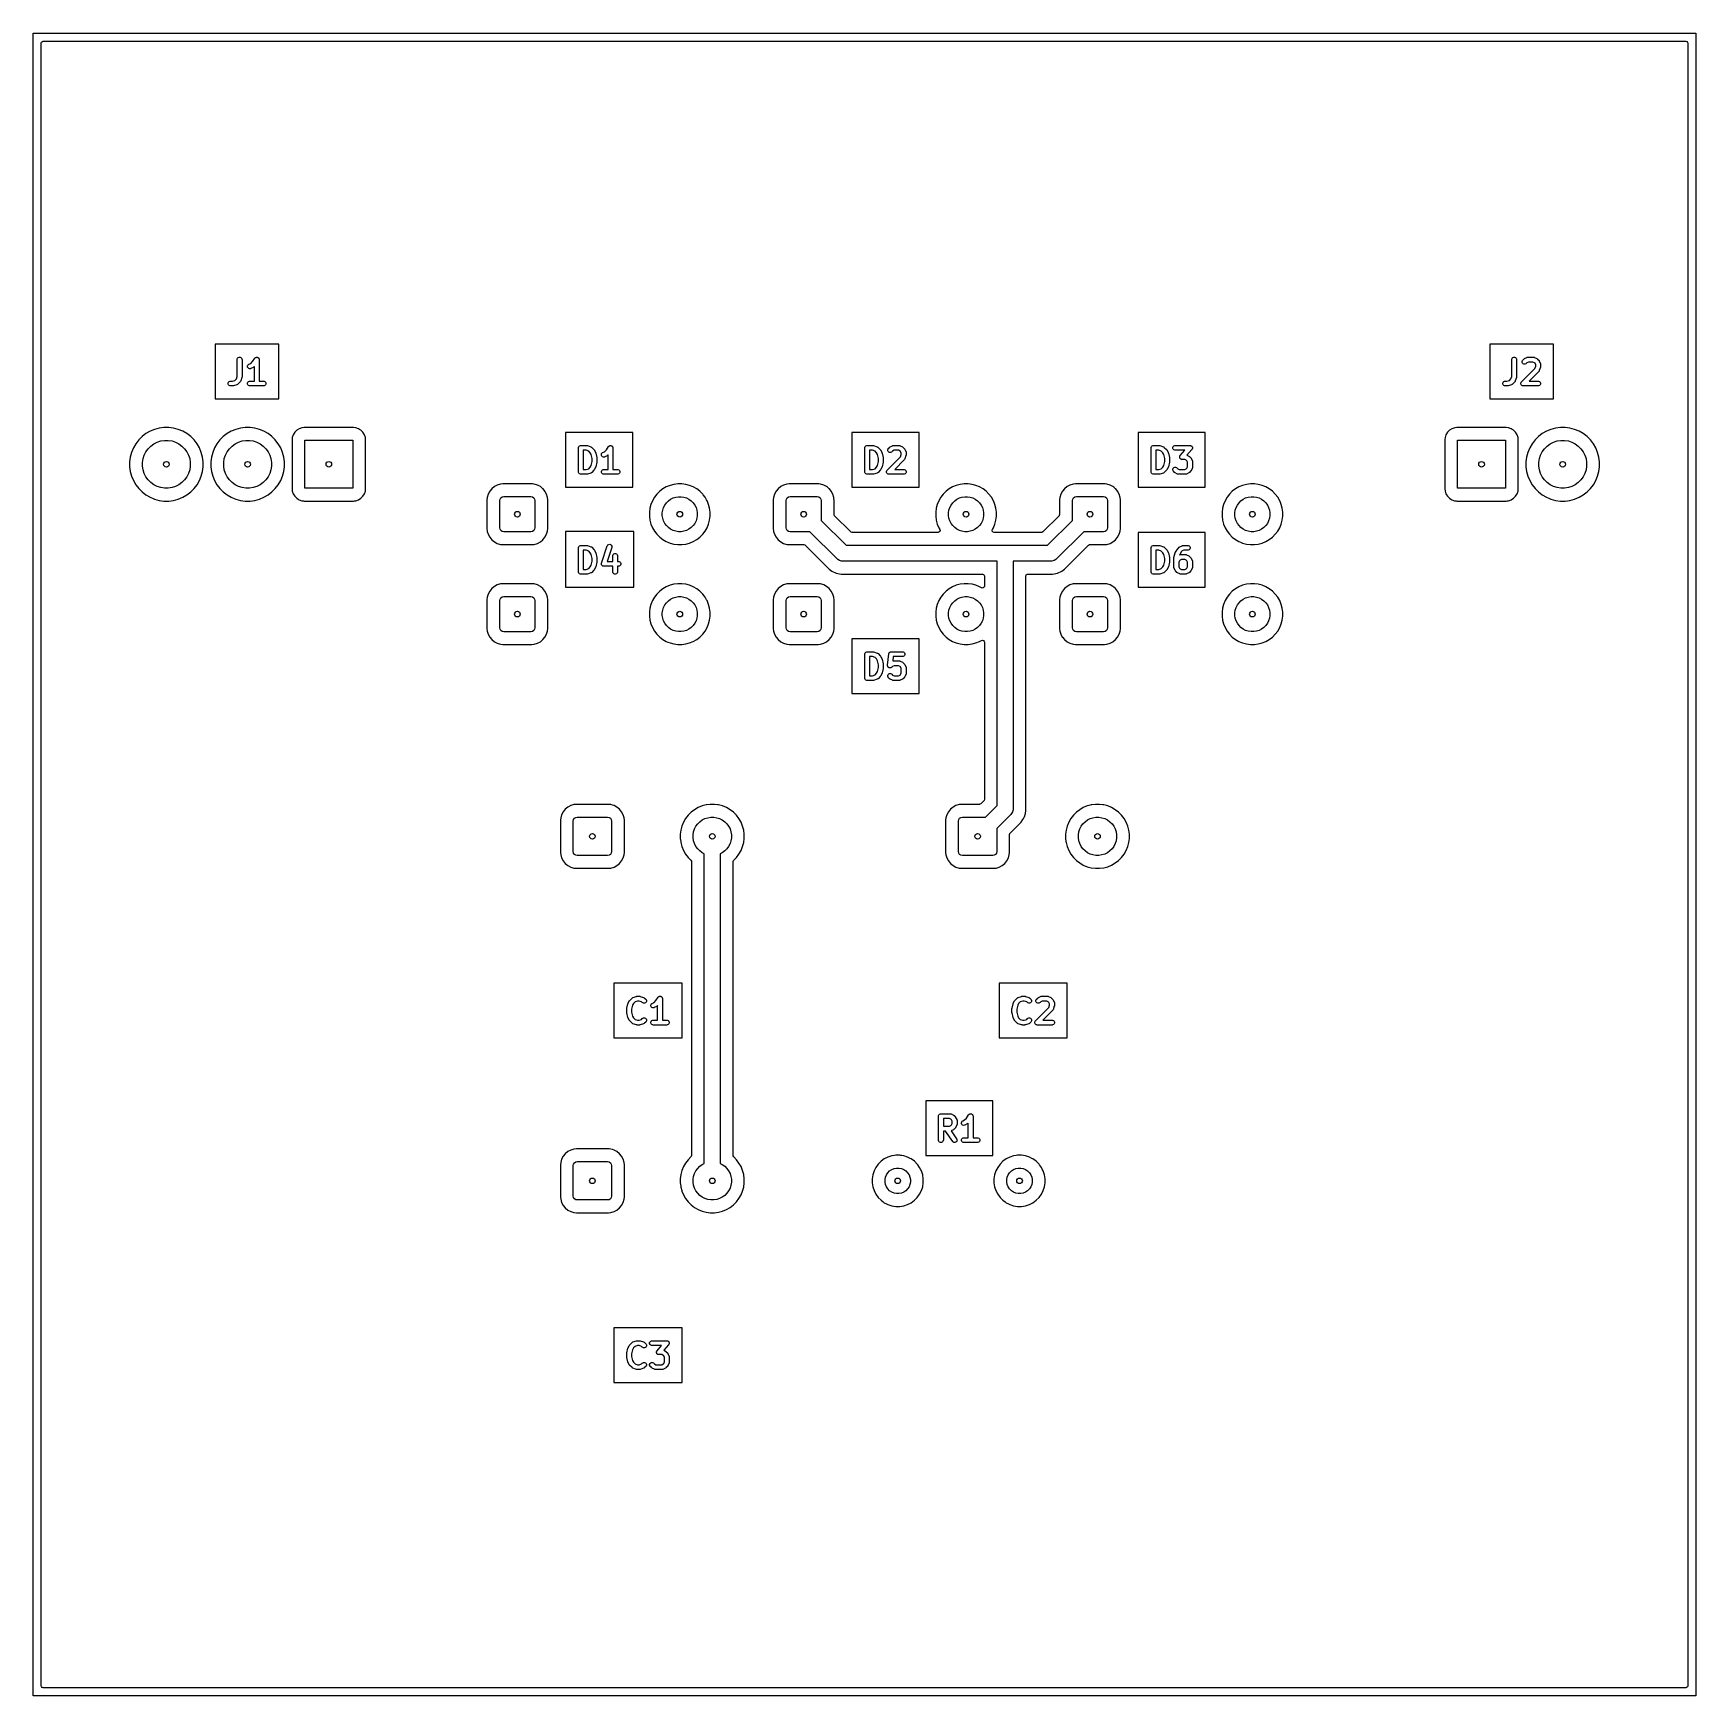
# Model space of a CAD drawing. Extents: x 20 to 124, y -124 to -20.
import ezdxf

# ---------------------------------------------------------------- set-up
doc = ezdxf.new("R2010")
doc.units = 0
doc.layers.add('BLACK', color=7, linetype='CONTINUOUS')
doc.layers.add('WHITE', color=7, linetype='CONTINUOUS')

msp = doc.modelspace()

# ---------------------------------------------------------------- linework, layer by layer
at = {"layer": 'BLACK', "linetype": 'CONTINUOUS'}
for p, q in [((20.5005, -20.6245), (20.520185, -20.557461)), ((20.5005, -42.873053), (20.5005, -20.6245)), ((20.520185, -20.557461), (20.572989, -20.511706)), ((20.572989, -20.511706), (20.6245, -20.5005)), ((20.6245, -20.5005), (123.3755, -20.5005)), ((123.3755, -20.5005), (123.442539, -20.520185)), ((123.442539, -20.520185), (123.488294, -20.572989)), ((123.488294, -20.572989), (123.4995, -20.6245)), ((123.4995, -20.6245), (123.4995, -123.3755)), ((35.3655, -39.457484), (31.383071, -39.457484)), ((31.383071, -39.457484), (31.383071, -42.873053)), ((35.3655, -42.873053), (35.3655, -39.457484)), ((115.097225, -39.458603), (111.113071, -39.458603)), ((111.113071, -39.458603), (111.113071, -42.873053)), ((115.097225, -42.873053), (115.097225, -39.458603)), ((32.76, -40.415828), (32.762882, -40.386564)), ((32.76, -41.462916), (32.76, -40.415828)), ((32.762882, -40.386564), (32.78528, -40.332492)), ((32.78528, -40.332492), (32.826664, -40.291108)), ((32.826664, -40.291108), (32.880736, -40.26871)), ((32.880736, -40.26871), (32.939264, -40.26871)), ((32.939264, -40.26871), (32.993336, -40.291108)), ((32.993336, -40.291108), (33.03472, -40.332492)), ((33.03472, -40.332492), (33.057118, -40.386564)), ((33.057118, -40.386564), (33.06, -40.415828)), ((33.06, -40.415828), (33.06, -41.487257)), ((33.60686, -40.649692), (33.722001, -40.534551)), ((33.722001, -40.534551), (33.856621, -40.332623)), ((33.856621, -40.332623), (33.856687, -40.332542)), ((33.856687, -40.332542), (33.856708, -40.332492)), ((33.856708, -40.332492), (33.856819, -40.33238)), ((33.856819, -40.33238), (33.875251, -40.309872)), ((33.875251, -40.309872), (33.887593, -40.301606)), ((33.887593, -40.301606), (33.898092, -40.291108)), ((33.898092, -40.291108), (33.911668, -40.285484)), ((33.911668, -40.285484), (33.923881, -40.277306)), ((33.923881, -40.277306), (33.938442, -40.274393)), ((33.938442, -40.274393), (33.952164, -40.26871)), ((33.952164, -40.26871), (33.966861, -40.26871)), ((33.966861, -40.26871), (33.981271, -40.265828)), ((33.981271, -40.265828), (33.995841, -40.26871)), ((33.995841, -40.26871), (34.010692, -40.26871)), ((34.010692, -40.26871), (34.024266, -40.274332)), ((34.024266, -40.274332), (34.038685, -40.277185)), ((34.038685, -40.277185), (34.051045, -40.285425)), ((34.051045, -40.285425), (34.064764, -40.291108)), ((34.064764, -40.291108), (34.075153, -40.301497)), ((34.075153, -40.301497), (34.087384, -40.309651)), ((34.087384, -40.309651), (34.095649, -40.321993)), ((34.095649, -40.321993), (34.106148, -40.332492)), ((34.106148, -40.332492), (34.111771, -40.346068)), ((34.111771, -40.346068), (34.11995, -40.358281)), ((34.11995, -40.358281), (34.122862, -40.372843)), ((34.122862, -40.372843), (34.128546, -40.386564)), ((34.128546, -40.386564), (34.131397, -40.415516)), ((34.131397, -40.415516), (34.131428, -40.41567)), ((34.131428, -40.41567), (34.131417, -40.415722)), ((34.131417, -40.415722), (34.131428, -40.415828)), ((34.131428, -40.415828), (34.131428, -41.765828)), ((112.49, -40.415828), (112.492882, -40.386564)), ((112.49, -41.462916), (112.49, -40.415828)), ((112.492882, -40.386564), (112.51528, -40.332492)), ((112.51528, -40.332492), (112.556664, -40.291108)), ((112.556664, -40.291108), (112.610736, -40.26871)), ((112.610736, -40.26871), (112.669264, -40.26871)), ((112.669264, -40.26871), (112.723336, -40.291108)), ((112.723336, -40.291108), (112.76472, -40.332492)), ((112.76472, -40.332492), (112.787118, -40.386564)), ((112.787118, -40.386564), (112.79, -40.415828)), ((112.79, -40.415828), (112.79, -41.487257)), ((113.135739, -40.529422), (113.158136, -40.47535)), ((113.135739, -40.587948), (113.135739, -40.529422)), ((113.158136, -40.47535), (113.176791, -40.452619)), ((113.176791, -40.452619), (113.248219, -40.381191)), ((113.248219, -40.381191), (113.259721, -40.37175)), ((113.259721, -40.37175), (113.262317, -40.368758)), ((113.262317, -40.368758), (113.266826, -40.365919)), ((113.266826, -40.365919), (113.270949, -40.362536)), ((113.270949, -40.362536), (113.274611, -40.361019)), ((113.274611, -40.361019), (113.287203, -40.353093)), ((113.287203, -40.353093), (113.430061, -40.281664)), ((113.430061, -40.281664), (113.457524, -40.271154)), ((113.457524, -40.271154), (113.462901, -40.270771)), ((113.462901, -40.270771), (113.467879, -40.26871)), ((113.467879, -40.26871), (113.497143, -40.265828)), ((113.497143, -40.265828), (113.854285, -40.265828)), ((113.854285, -40.265828), (113.883549, -40.26871)), ((113.883549, -40.26871), (113.888526, -40.270771)), ((113.888526, -40.270771), (113.893904, -40.271154)), ((113.893904, -40.271154), (113.921367, -40.281664)), ((113.921367, -40.281664), (114.064225, -40.353093)), ((114.064225, -40.353093), (114.076818, -40.36102)), ((114.076818, -40.36102), (114.080478, -40.362536)), ((114.080478, -40.362536), (114.084597, -40.365917)), ((114.084597, -40.365917), (114.089111, -40.368758)), ((114.089111, -40.368758), (114.091707, -40.371751)), ((114.091707, -40.371751), (114.103209, -40.381191)), ((114.103209, -40.381191), (114.174637, -40.452619)), ((114.174637, -40.452619), (114.184077, -40.464121)), ((114.184077, -40.464121), (114.18707, -40.466717)), ((114.18707, -40.466717), (114.189908, -40.471226)), ((114.189908, -40.471226), (114.193292, -40.475349)), ((114.193292, -40.475349), (114.194808, -40.479011)), ((114.194808, -40.479011), (114.202735, -40.491603)), ((114.202735, -40.491603), (114.274164, -40.634459)), ((32.707466, -41.620514), (32.76, -41.462916)), ((33.052302, -41.534692), (32.980873, -41.748977)), ((33.055601, -41.520182), (33.052302, -41.534692)), ((33.057118, -41.516521), (33.055601, -41.520182)), ((33.05764, -41.511212), (33.057118, -41.516521)), ((33.058822, -41.506018), (33.05764, -41.511212)), ((33.06, -41.487257), (33.058541, -41.502068)), ((33.058541, -41.502068), (33.058822, -41.506018)), ((33.404035, -40.825639), (33.422542, -40.770116)), ((33.408184, -40.884019), (33.404035, -40.825639)), ((33.434358, -40.936368), (33.408184, -40.884019)), ((33.422542, -40.770116), (33.460889, -40.725901)), ((33.478573, -40.974715), (33.434358, -40.936368)), ((33.460889, -40.725901), (33.485775, -40.710236)), ((33.534096, -40.993222), (33.478573, -40.974715)), ((33.485775, -40.710236), (33.60686, -40.649692)), ((33.592476, -40.989073), (33.534096, -40.993222)), ((33.619939, -40.978564), (33.592476, -40.989073)), ((33.762796, -40.907135), (33.619939, -40.978564)), ((33.775389, -40.899207), (33.762796, -40.907135)), ((33.779049, -40.897692), (33.775389, -40.899207)), ((33.783168, -40.89431), (33.779049, -40.897692)), ((33.787682, -40.89147), (33.783168, -40.89431)), ((33.790278, -40.888476), (33.787682, -40.89147)), ((33.80178, -40.879037), (33.790278, -40.888476)), ((33.831428, -40.849389), (33.80178, -40.879037)), ((33.831428, -41.765828), (33.831428, -40.849389)), ((112.437466, -41.620514), (112.49, -41.462916)), ((112.782302, -41.534692), (112.710873, -41.748977)), ((112.785601, -41.520182), (112.782302, -41.534692)), ((112.787118, -41.516521), (112.785601, -41.520182)), ((112.78764, -41.511212), (112.787118, -41.516521)), ((112.788822, -41.506018), (112.78764, -41.511212)), ((112.79, -41.487257), (112.788541, -41.502068)), ((112.788541, -41.502068), (112.788822, -41.506018)), ((113.105362, -41.809762), (113.937466, -40.977657)), ((113.158136, -40.64202), (113.135739, -40.587948)), ((113.199522, -40.683406), (113.158136, -40.64202)), ((113.253594, -40.705803), (113.199522, -40.683406)), ((113.31212, -40.705803), (113.253594, -40.705803)), ((113.366192, -40.683406), (113.31212, -40.705803)), ((113.388923, -40.664751), (113.366192, -40.683406)), ((113.443139, -40.610535), (113.388923, -40.664751)), ((113.532553, -40.565828), (113.443139, -40.610535)), ((113.818875, -40.565828), (113.532553, -40.565828)), ((114.174637, -41.164751), (113.57356, -41.765828)), ((113.908289, -40.610535), (113.818875, -40.565828)), ((113.945293, -40.647539), (113.908289, -40.610535)), ((113.937466, -40.977657), (113.99, -40.820059)), ((113.99, -40.736952), (113.945293, -40.647539)), ((113.99, -40.820059), (113.99, -40.736952)), ((114.193292, -41.142021), (114.174637, -41.164751)), ((114.195355, -41.137039), (114.193292, -41.142021)), ((114.198885, -41.13297), (114.195355, -41.137039)), ((114.210873, -41.10612), (114.198885, -41.13297)), ((114.282302, -40.891835), (114.210873, -41.10612)), ((114.274164, -40.634459), (114.284673, -40.661923)), ((114.285601, -40.877325), (114.282302, -40.891835)), ((114.284673, -40.661923), (114.285054, -40.667297)), ((114.285054, -40.667297), (114.287118, -40.672278)), ((114.287118, -40.873664), (114.285601, -40.877325)), ((114.287118, -40.672278), (114.29, -40.701542)), ((114.28764, -40.868355), (114.287118, -40.873664)), ((114.288822, -40.863161), (114.28764, -40.868355)), ((114.29, -40.8444), (114.288541, -40.859211)), ((114.288541, -40.859211), (114.288822, -40.863161)), ((114.29, -40.701542), (114.29, -40.8444)), ((32.191453, -41.886564), (32.213851, -41.832492)), ((32.191453, -41.945092), (32.191453, -41.886564)), ((32.213851, -41.999164), (32.191453, -41.945092)), ((32.213851, -41.832492), (32.255235, -41.791108)), ((32.255235, -42.040548), (32.213851, -41.999164)), ((32.255235, -41.791108), (32.309307, -41.76871)), ((32.309307, -42.062946), (32.255235, -42.040548)), ((32.309307, -41.76871), (32.338571, -41.765828)), ((32.338571, -42.065828), (32.309307, -42.062946)), ((32.338571, -41.765828), (32.457085, -41.765828)), ((32.481428, -42.065828), (32.338571, -42.065828)), ((32.457085, -41.765828), (32.614687, -41.713294)), ((32.496233, -42.064369), (32.481428, -42.065828)), ((32.500188, -42.064651), (32.496233, -42.064369)), ((32.505389, -42.063468), (32.500188, -42.064651)), ((32.510692, -42.062946), (32.505389, -42.063468)), ((32.514349, -42.06143), (32.510692, -42.062946)), ((32.528862, -42.058131), (32.514349, -42.06143)), ((32.743148, -41.986703), (32.528862, -42.058131)), ((32.614687, -41.713294), (32.707466, -41.620514)), ((32.769999, -41.974715), (32.743148, -41.986703)), ((32.77407, -41.971183), (32.769999, -41.974715)), ((32.77905, -41.969121), (32.77407, -41.971183)), ((32.80178, -41.950466), (32.77905, -41.969121)), ((32.944637, -41.807608), (32.80178, -41.950466)), ((32.963292, -41.784877), (32.944637, -41.807608)), ((32.965354, -41.779897), (32.963292, -41.784877)), ((32.968885, -41.775827), (32.965354, -41.779897)), ((32.980873, -41.748977), (32.968885, -41.775827)), ((33.405739, -41.886564), (33.428137, -41.832492)), ((33.405739, -41.945092), (33.405739, -41.886564)), ((33.428137, -41.999164), (33.405739, -41.945092)), ((33.428137, -41.832492), (33.469521, -41.791108)), ((33.469521, -42.040548), (33.428137, -41.999164)), ((33.469521, -41.791108), (33.523593, -41.76871)), ((33.523593, -42.062946), (33.469521, -42.040548)), ((33.523593, -41.76871), (33.552857, -41.765828)), ((33.552857, -42.065828), (33.523593, -42.062946)), ((33.552857, -41.765828), (33.831428, -41.765828)), ((34.41, -42.065828), (33.552857, -42.065828)), ((34.131428, -41.765828), (34.41, -41.765828)), ((34.41, -41.765828), (34.439264, -41.76871)), ((34.439264, -42.062946), (34.41, -42.065828)), ((34.439264, -41.76871), (34.493336, -41.791108)), ((34.493336, -42.040548), (34.439264, -42.062946)), ((34.493336, -41.791108), (34.53472, -41.832492)), ((34.53472, -41.999164), (34.493336, -42.040548)), ((34.53472, -41.832492), (34.557118, -41.886564)), ((34.557118, -41.945092), (34.53472, -41.999164)), ((34.557118, -41.886564), (34.557118, -41.945092)), ((111.921453, -41.886564), (111.943851, -41.832492)), ((111.921453, -41.945092), (111.921453, -41.886564)), ((111.943851, -41.999164), (111.921453, -41.945092)), ((111.943851, -41.832492), (111.985235, -41.791108)), ((111.985235, -42.040548), (111.943851, -41.999164)), ((111.985235, -41.791108), (112.039307, -41.76871)), ((112.039307, -42.062946), (111.985235, -42.040548)), ((112.039307, -41.76871), (112.068571, -41.765828)), ((112.068571, -42.065828), (112.039307, -42.062946)), ((112.068571, -41.765828), (112.187085, -41.765828)), ((112.211428, -42.065828), (112.068571, -42.065828)), ((112.187085, -41.765828), (112.344687, -41.713294)), ((112.226233, -42.064369), (112.211428, -42.065828)), ((112.230188, -42.064651), (112.226233, -42.064369)), ((112.235389, -42.063468), (112.230188, -42.064651)), ((112.240692, -42.062946), (112.235389, -42.063468)), ((112.244349, -42.06143), (112.240692, -42.062946)), ((112.258862, -42.058131), (112.244349, -42.06143)), ((112.473148, -41.986703), (112.258862, -42.058131)), ((112.344687, -41.713294), (112.437466, -41.620514)), ((112.499999, -41.974715), (112.473148, -41.986703)), ((112.50407, -41.971183), (112.499999, -41.974715)), ((112.50905, -41.969121), (112.50407, -41.971183)), ((112.53178, -41.950466), (112.50905, -41.969121)), ((112.674637, -41.807608), (112.53178, -41.950466)), ((112.693292, -41.784877), (112.674637, -41.807608)), ((112.695354, -41.779897), (112.693292, -41.784877)), ((112.698885, -41.775827), (112.695354, -41.779897)), ((112.710873, -41.748977), (112.698885, -41.775827)), ((113.06431, -41.886565), (113.086707, -41.832493)), ((113.06431, -41.945091), (113.06431, -41.886565)), ((113.086707, -41.999163), (113.06431, -41.945091)), ((113.086707, -41.832493), (113.105362, -41.809762)), ((113.128093, -42.040549), (113.086707, -41.999163)), ((113.159767, -42.053668), (113.128093, -42.040549)), ((113.182164, -42.062946), (113.159767, -42.053668)), ((113.211428, -42.065828), (113.182164, -42.062946)), ((114.14, -42.065828), (113.211428, -42.065828)), ((113.57356, -41.765828), (114.14, -41.765828)), ((114.14, -41.765828), (114.169264, -41.76871)), ((114.169264, -42.062946), (114.14, -42.065828)), ((114.169264, -41.76871), (114.223336, -41.791108)), ((114.223336, -42.040548), (114.169264, -42.062946)), ((114.223336, -41.791108), (114.26472, -41.832492)), ((114.26472, -41.999164), (114.223336, -42.040548)), ((114.26472, -41.832492), (114.287118, -41.886564)), ((114.287118, -41.945092), (114.26472, -41.999164)), ((114.287118, -41.886564), (114.287118, -41.945092)), ((20.5005, -46.811723), (20.5005, -42.873053)), ((31.383071, -42.873053), (35.3655, -42.873053)), ((111.113071, -42.873053), (115.097225, -42.873053)), ((27.880233, -44.701361), (27.588939, -44.779413)), ((28.179206, -44.662001), (27.880233, -44.701361)), ((28.179211, -44.662), (28.179206, -44.662001)), ((28.179217, -44.662), (28.179211, -44.662)), ((28.480783, -44.662), (28.179217, -44.662)), ((28.480788, -44.662), (28.480783, -44.662)), ((28.480793, -44.662001), (28.480788, -44.662)), ((28.779766, -44.701361), (28.480793, -44.662001)), ((29.07106, -44.779413), (28.779766, -44.701361)), ((32.960233, -44.701361), (32.668939, -44.779413)), ((33.259206, -44.662001), (32.960233, -44.701361)), ((33.259211, -44.662), (33.259206, -44.662001)), ((33.259217, -44.662), (33.259211, -44.662)), ((33.560783, -44.662), (33.259217, -44.662)), ((33.560788, -44.662), (33.560783, -44.662)), ((33.560793, -44.662001), (33.560788, -44.662)), ((33.859766, -44.701361), (33.560793, -44.662001)), ((34.15106, -44.779413), (33.859766, -44.701361)), ((36.810745, -44.677131), (36.640476, -44.736711)), ((36.81075, -44.67713), (36.810745, -44.677131)), ((36.945039, -44.662), (36.81075, -44.67713)), ((36.945046, -44.662), (36.945039, -44.662)), ((40.034954, -44.662), (36.945046, -44.662)), ((40.03496, -44.662), (40.034954, -44.662)), ((40.169249, -44.67713), (40.03496, -44.662)), ((40.169254, -44.677131), (40.169249, -44.67713)), ((40.339523, -44.736711), (40.169254, -44.677131)), ((108.920745, -44.677131), (108.750476, -44.736711)), ((108.92075, -44.67713), (108.920745, -44.677131)), ((109.055039, -44.662), (108.92075, -44.67713)), ((109.055046, -44.662), (109.055039, -44.662)), ((112.144954, -44.662), (109.055046, -44.662)), ((112.14496, -44.662), (112.144954, -44.662)), ((112.279249, -44.67713), (112.14496, -44.662)), ((112.279254, -44.677131), (112.279249, -44.67713)), ((112.449523, -44.736711), (112.279254, -44.677131)), ((115.230233, -44.701361), (114.938939, -44.779413)), ((115.529206, -44.662001), (115.230233, -44.701361)), ((115.529211, -44.662), (115.529206, -44.662001)), ((115.529217, -44.662), (115.529211, -44.662)), ((115.830783, -44.662), (115.529217, -44.662)), ((115.830788, -44.662), (115.830783, -44.662)), ((115.830793, -44.662001), (115.830788, -44.662)), ((116.129766, -44.701361), (115.830793, -44.662001)), ((116.42106, -44.779413), (116.129766, -44.701361)), ((26.413099, -45.681668), (26.262318, -45.942828)), ((26.596679, -45.442421), (26.413099, -45.681668)), ((26.596685, -45.442414), (26.596679, -45.442421)), ((26.809914, -45.229185), (26.596685, -45.442414)), ((26.809921, -45.229179), (26.809914, -45.229185)), ((27.049168, -45.045599), (26.809921, -45.229179)), ((27.310328, -44.894818), (27.049168, -45.045599)), ((27.310338, -44.894814), (27.310328, -44.894818)), ((27.588939, -44.779413), (27.310338, -44.894814)), ((27.355828, -45.821891), (27.546252, -45.68354)), ((27.546252, -45.68354), (27.755975, -45.576681)), ((27.755975, -45.576681), (27.979832, -45.503945)), ((27.979832, -45.503945), (28.212311, -45.467124)), ((28.212311, -45.467124), (28.447689, -45.467124)), ((28.447689, -45.467124), (28.680168, -45.503945)), ((28.680168, -45.503945), (28.904025, -45.576681)), ((28.904025, -45.576681), (29.113748, -45.68354)), ((29.349661, -44.894814), (29.07106, -44.779413)), ((29.113748, -45.68354), (29.304172, -45.821891)), ((29.349671, -44.894818), (29.349661, -44.894814)), ((29.610831, -45.045599), (29.349671, -44.894818)), ((29.850078, -45.229179), (29.610831, -45.045599)), ((29.850085, -45.229185), (29.850078, -45.229179)), ((30.063314, -45.442414), (29.850085, -45.229185)), ((30.06332, -45.442421), (30.063314, -45.442414)), ((30.2469, -45.681668), (30.06332, -45.442421)), ((30.397683, -45.942832), (30.2469, -45.681668)), ((31.493099, -45.681668), (31.342318, -45.942828)), ((31.676679, -45.442421), (31.493099, -45.681668)), ((31.676685, -45.442414), (31.676679, -45.442421)), ((31.889914, -45.229185), (31.676685, -45.442414)), ((31.889921, -45.229179), (31.889914, -45.229185)), ((32.129168, -45.045599), (31.889921, -45.229179)), ((32.390328, -44.894818), (32.129168, -45.045599)), ((32.390338, -44.894814), (32.390328, -44.894818)), ((32.668939, -44.779413), (32.390338, -44.894814)), ((32.435828, -45.821891), (32.626252, -45.68354)), ((32.626252, -45.68354), (32.835975, -45.576681)), ((32.835975, -45.576681), (33.059832, -45.503945)), ((33.059832, -45.503945), (33.292311, -45.467124)), ((33.292311, -45.467124), (33.527689, -45.467124)), ((33.527689, -45.467124), (33.760168, -45.503945)), ((33.760168, -45.503945), (33.984025, -45.576681)), ((33.984025, -45.576681), (34.193748, -45.68354)), ((34.429661, -44.894814), (34.15106, -44.779413)), ((34.193748, -45.68354), (34.384172, -45.821891)), ((34.429671, -44.894818), (34.429661, -44.894814)), ((34.690831, -45.045599), (34.429671, -44.894818)), ((34.930078, -45.229179), (34.690831, -45.045599)), ((34.930085, -45.229185), (34.930078, -45.229179)), ((35.118439, -45.417539), (34.930085, -45.229185)), ((35.143314, -45.442414), (35.118439, -45.417539)), ((35.14332, -45.442421), (35.143314, -45.442414)), ((35.179486, -45.489553), (35.14332, -45.442421)), ((35.3269, -45.681668), (35.179486, -45.489553)), ((35.477683, -45.942832), (35.3269, -45.681668)), ((36.20463, -45.28325), (36.1895, -45.417539)), ((36.1895, -45.417539), (36.1895, -48.50746)), ((36.204631, -45.283245), (36.20463, -45.28325)), ((36.264211, -45.112976), (36.204631, -45.283245)), ((36.360184, -44.960237), (36.264211, -45.112976)), ((36.487737, -44.832684), (36.360184, -44.960237)), ((36.640476, -44.736711), (36.487737, -44.832684)), ((36.99, -48.4625), (36.99, -45.4625)), ((36.99, -45.4625), (39.99, -45.4625)), ((39.99, -45.4625), (39.99, -48.4625)), ((40.407482, -44.779413), (40.339523, -44.736711)), ((40.492262, -44.832684), (40.407482, -44.779413)), ((40.619816, -44.960238), (40.492262, -44.832684)), ((40.715789, -45.112978), (40.619816, -44.960238)), ((40.775368, -45.283245), (40.715789, -45.112978)), ((40.7905, -45.417546), (40.775368, -45.283245)), ((40.7905, -48.507454), (40.7905, -45.417546)), ((57.499072, -44.982484), (53.302357, -44.982484)), ((53.302357, -44.982484), (53.302357, -48.398053)), ((57.499072, -48.398053), (57.499072, -44.982484)), ((75.410797, -44.983603), (71.212357, -44.983603)), ((71.212357, -44.983603), (71.212357, -48.398053)), ((75.410797, -48.398053), (75.410797, -44.983603)), ((93.320797, -44.983603), (89.122357, -44.983603)), ((89.122357, -44.983603), (89.122357, -48.398053)), ((93.320797, -45.417539), (93.320797, -44.983603)), ((93.320797, -48.398053), (93.320797, -45.417539)), ((108.31463, -45.28325), (108.2995, -45.417539)), ((108.2995, -45.417539), (108.2995, -48.50746)), ((108.314631, -45.283245), (108.31463, -45.28325)), ((108.374211, -45.112976), (108.314631, -45.283245)), ((108.470184, -44.960237), (108.374211, -45.112976)), ((108.597737, -44.832684), (108.470184, -44.960237)), ((108.750476, -44.736711), (108.597737, -44.832684)), ((109.1, -48.4625), (109.1, -45.4625)), ((109.1, -45.4625), (112.1, -45.4625)), ((112.1, -45.4625), (112.1, -48.4625)), ((112.517482, -44.779413), (112.449523, -44.736711)), ((112.602262, -44.832684), (112.517482, -44.779413)), ((112.729816, -44.960238), (112.602262, -44.832684)), ((112.825789, -45.112978), (112.729816, -44.960238)), ((112.885368, -45.283245), (112.825789, -45.112978)), ((112.9005, -45.417546), (112.885368, -45.283245)), ((112.9005, -46.811723), (112.9005, -45.417546)), ((113.763099, -45.681668), (113.612318, -45.942828)), ((113.946679, -45.442421), (113.763099, -45.681668)), ((113.946685, -45.442414), (113.946679, -45.442421)), ((114.159914, -45.229185), (113.946685, -45.442414)), ((114.159921, -45.229179), (114.159914, -45.229185)), ((114.399168, -45.045599), (114.159921, -45.229179)), ((114.660328, -44.894818), (114.399168, -45.045599)), ((114.660338, -44.894814), (114.660328, -44.894818)), ((114.938939, -44.779413), (114.660338, -44.894814)), ((114.705828, -45.821891), (114.896252, -45.68354)), ((114.896252, -45.68354), (115.105975, -45.576681)), ((115.105975, -45.576681), (115.329832, -45.503945)), ((115.329832, -45.503945), (115.562311, -45.467124)), ((115.562311, -45.467124), (115.797689, -45.467124)), ((115.797689, -45.467124), (116.030168, -45.503945)), ((116.030168, -45.503945), (116.254025, -45.576681)), ((116.254025, -45.576681), (116.463748, -45.68354)), ((116.699661, -44.894814), (116.42106, -44.779413)), ((116.463748, -45.68354), (116.654172, -45.821891)), ((116.699671, -44.894818), (116.699661, -44.894814)), ((116.960831, -45.045599), (116.699671, -44.894818)), ((117.200078, -45.229179), (116.960831, -45.045599)), ((117.200085, -45.229185), (117.200078, -45.229179)), ((117.413314, -45.442414), (117.200085, -45.229185)), ((117.41332, -45.442421), (117.413314, -45.442414)), ((117.5969, -45.681668), (117.41332, -45.442421)), ((117.747683, -45.942832), (117.5969, -45.681668)), ((26.068861, -46.512733), (26.029501, -46.811706)), ((26.146913, -46.221439), (26.068861, -46.512733)), ((26.262314, -45.942838), (26.146913, -46.221439)), ((26.262318, -45.942828), (26.262314, -45.942838)), ((26.834624, -46.844811), (26.871445, -46.612332)), ((26.871445, -46.612332), (26.944181, -46.388475)), ((26.944181, -46.388475), (27.05104, -46.178752)), ((27.05104, -46.178752), (27.189391, -45.988328)), ((27.189391, -45.988328), (27.355828, -45.821891)), ((29.304172, -45.821891), (29.470609, -45.988328)), ((29.470609, -45.988328), (29.60896, -46.178752)), ((29.60896, -46.178752), (29.715819, -46.388475)), ((29.715819, -46.388475), (29.788555, -46.612332)), ((29.788555, -46.612332), (29.825376, -46.844811)), ((30.513087, -46.221442), (30.397683, -45.942832)), ((30.591138, -46.512732), (30.513087, -46.221442)), ((30.6305, -46.811717), (30.591138, -46.512732)), ((31.148861, -46.512733), (31.109501, -46.811706)), ((31.226913, -46.221439), (31.148861, -46.512733)), ((31.342314, -45.942838), (31.226913, -46.221439)), ((31.342318, -45.942828), (31.342314, -45.942838)), ((31.914624, -46.844811), (31.951445, -46.612332)), ((31.951445, -46.612332), (32.024181, -46.388475)), ((32.024181, -46.388475), (32.13104, -46.178752)), ((32.13104, -46.178752), (32.269391, -45.988328)), ((32.269391, -45.988328), (32.435828, -45.821891)), ((34.384172, -45.821891), (34.550609, -45.988328)), ((34.550609, -45.988328), (34.68896, -46.178752)), ((34.68896, -46.178752), (34.795819, -46.388475)), ((34.795819, -46.388475), (34.868555, -46.612332)), ((34.868555, -46.612332), (34.905376, -46.844811)), ((35.593087, -46.221442), (35.477683, -45.942832)), ((35.671138, -46.512732), (35.593087, -46.221442)), ((35.7105, -46.811717), (35.671138, -46.512732)), ((54.107857, -45.940828), (54.110739, -45.911564)), ((54.107857, -47.440828), (54.107857, -45.940828)), ((54.110739, -45.911564), (54.133137, -45.857492)), ((54.133137, -45.857492), (54.174521, -45.816108)), ((54.174521, -45.816108), (54.228593, -45.79371)), ((54.228593, -45.79371), (54.257857, -45.790828)), ((54.257857, -45.790828), (54.615, -45.790828)), ((54.59066, -46.090828), (54.407857, -46.090828)), ((54.407857, -46.090828), (54.407857, -47.290828)), ((54.748258, -46.143361), (54.59066, -46.090828)), ((54.615, -45.790828), (54.629811, -45.792286)), ((54.629811, -45.792286), (54.633761, -45.792006)), ((54.633761, -45.792006), (54.638955, -45.793187)), ((54.638955, -45.793187), (54.644264, -45.79371)), ((54.644264, -45.79371), (54.647926, -45.795227)), ((54.647926, -45.795227), (54.662434, -45.798526)), ((54.662434, -45.798526), (54.87672, -45.869954)), ((54.848865, -46.243968), (54.748258, -46.143361)), ((54.902044, -46.350327), (54.848865, -46.243968)), ((54.87672, -45.869954), (54.903571, -45.881943)), ((54.965, -46.602148), (54.902044, -46.350327)), ((54.902044, -47.031328), (54.965, -46.779507)), ((54.903571, -45.881943), (54.907641, -45.885473)), ((54.907641, -45.885473), (54.912621, -45.887536)), ((54.912621, -45.887536), (54.935352, -45.906191)), ((54.935352, -45.906191), (55.078209, -46.049048)), ((54.965, -46.779507), (54.965, -46.602148)), ((55.078209, -46.049048), (55.087649, -46.06055)), ((55.087649, -46.06055), (55.090642, -46.063146)), ((55.090642, -46.063146), (55.09348, -46.067655)), ((55.09348, -46.067655), (55.096864, -46.071778)), ((55.096864, -46.071778), (55.09838, -46.07544)), ((55.09838, -46.07544), (55.106307, -46.088032)), ((55.106307, -46.088032), (55.177736, -46.230888)), ((55.177736, -46.230888), (55.178555, -46.23303)), ((55.178555, -46.23303), (55.1792, -46.2339)), ((55.1792, -46.2339), (55.183584, -46.246171)), ((55.183584, -46.246171), (55.188245, -46.258352)), ((55.188245, -46.258352), (55.188321, -46.259432)), ((55.188321, -46.259432), (55.189093, -46.261591)), ((55.189093, -46.261591), (55.260521, -46.547305)), ((55.260521, -46.547305), (55.26127, -46.552376)), ((55.26127, -46.552376), (55.262118, -46.554421)), ((55.262118, -46.554421), (55.263203, -46.565443)), ((55.263203, -46.565443), (55.264823, -46.576394)), ((55.264823, -46.576394), (55.264497, -46.578581)), ((55.264497, -46.578581), (55.265, -46.583685)), ((55.265, -46.797971), (55.264497, -46.803074)), ((55.265, -46.583685), (55.265, -46.797971)), ((55.537607, -46.350639), (55.556114, -46.295116)), ((55.541756, -46.409019), (55.537607, -46.350639)), ((55.56793, -46.461368), (55.541756, -46.409019)), ((55.556114, -46.295116), (55.594461, -46.250901)), ((55.612145, -46.499715), (55.56793, -46.461368)), ((55.594461, -46.250901), (55.619347, -46.235236)), ((55.667668, -46.518222), (55.612145, -46.499715)), ((55.619347, -46.235236), (55.740432, -46.174692)), ((55.726048, -46.514073), (55.667668, -46.518222)), ((55.753511, -46.503564), (55.726048, -46.514073)), ((55.740432, -46.174692), (55.855573, -46.059551)), ((55.896368, -46.432135), (55.753511, -46.503564)), ((55.855573, -46.059551), (55.990193, -45.857623)), ((55.908961, -46.424207), (55.896368, -46.432135)), ((55.912621, -46.422692), (55.908961, -46.424207)), ((55.91674, -46.41931), (55.912621, -46.422692)), ((55.921254, -46.41647), (55.91674, -46.41931)), ((55.92385, -46.413476), (55.921254, -46.41647)), ((55.935352, -46.404037), (55.92385, -46.413476)), ((55.965, -46.374389), (55.935352, -46.404037)), ((55.965, -47.290828), (55.965, -46.374389)), ((55.990193, -45.857623), (55.990259, -45.857542)), ((55.990259, -45.857542), (55.99028, -45.857492)), ((55.99028, -45.857492), (55.990391, -45.85738)), ((55.990391, -45.85738), (56.008823, -45.834872)), ((56.008823, -45.834872), (56.021165, -45.826606)), ((56.021165, -45.826606), (56.031664, -45.816108)), ((56.031664, -45.816108), (56.04524, -45.810484)), ((56.04524, -45.810484), (56.057453, -45.802306)), ((56.057453, -45.802306), (56.072014, -45.799393)), ((56.072014, -45.799393), (56.085736, -45.79371)), ((56.085736, -45.79371), (56.100433, -45.79371)), ((56.100433, -45.79371), (56.114843, -45.790828)), ((56.114843, -45.790828), (56.129413, -45.79371)), ((56.129413, -45.79371), (56.144264, -45.79371)), ((56.144264, -45.79371), (56.157838, -45.799332)), ((56.157838, -45.799332), (56.172257, -45.802185)), ((56.172257, -45.802185), (56.184617, -45.810425)), ((56.184617, -45.810425), (56.198336, -45.816108)), ((56.198336, -45.816108), (56.208725, -45.826497)), ((56.208725, -45.826497), (56.220956, -45.834651)), ((56.220956, -45.834651), (56.229221, -45.846993)), ((56.229221, -45.846993), (56.23972, -45.857492)), ((56.23972, -45.857492), (56.245343, -45.871068)), ((56.245343, -45.871068), (56.253522, -45.883281)), ((56.253522, -45.883281), (56.256434, -45.897843)), ((56.256434, -45.897843), (56.262118, -45.911564)), ((56.262118, -45.911564), (56.264969, -45.940516)), ((56.264969, -45.940516), (56.265, -45.94067)), ((56.265, -45.94067), (56.264989, -45.940722)), ((56.264989, -45.940722), (56.265, -45.940828)), ((56.265, -45.940828), (56.265, -47.290828)), ((72.017857, -45.940828), (72.020739, -45.911564)), ((72.017857, -47.440828), (72.017857, -45.940828)), ((72.020739, -45.911564), (72.043137, -45.857492)), ((72.043137, -45.857492), (72.084521, -45.816108)), ((72.084521, -45.816108), (72.138593, -45.79371)), ((72.138593, -45.79371), (72.167857, -45.790828)), ((72.167857, -45.790828), (72.525, -45.790828)), ((72.50066, -46.090828), (72.317857, -46.090828)), ((72.317857, -46.090828), (72.317857, -47.290828)), ((72.658258, -46.143361), (72.50066, -46.090828)), ((72.525, -45.790828), (72.539811, -45.792286)), ((72.539811, -45.792286), (72.543761, -45.792006)), ((72.543761, -45.792006), (72.548955, -45.793187)), ((72.548955, -45.793187), (72.554264, -45.79371)), ((72.554264, -45.79371), (72.557926, -45.795227)), ((72.557926, -45.795227), (72.572434, -45.798526)), ((72.572434, -45.798526), (72.78672, -45.869954)), ((72.758865, -46.243968), (72.658258, -46.143361)), ((72.812044, -46.350327), (72.758865, -46.243968)), ((72.78672, -45.869954), (72.813571, -45.881943)), ((72.875, -46.602148), (72.812044, -46.350327)), ((72.812044, -47.031328), (72.875, -46.779507)), ((72.813571, -45.881943), (72.817641, -45.885473)), ((72.817641, -45.885473), (72.822621, -45.887536)), ((72.822621, -45.887536), (72.845352, -45.906191)), ((72.845352, -45.906191), (72.988209, -46.049048)), ((72.875, -46.779507), (72.875, -46.602148)), ((72.988209, -46.049048), (72.997649, -46.06055)), ((72.997649, -46.06055), (73.000642, -46.063146)), ((73.000642, -46.063146), (73.00348, -46.067655)), ((73.00348, -46.067655), (73.006864, -46.071778)), ((73.006864, -46.071778), (73.00838, -46.07544)), ((73.00838, -46.07544), (73.016307, -46.088032)), ((73.016307, -46.088032), (73.087736, -46.230888)), ((73.087736, -46.230888), (73.088555, -46.23303)), ((73.088555, -46.23303), (73.0892, -46.2339)), ((73.0892, -46.2339), (73.093584, -46.246171)), ((73.093584, -46.246171), (73.098245, -46.258352)), ((73.098245, -46.258352), (73.098321, -46.259432)), ((73.098321, -46.259432), (73.099093, -46.261591)), ((73.099093, -46.261591), (73.170521, -46.547305)), ((73.170521, -46.547305), (73.17127, -46.552376)), ((73.17127, -46.552376), (73.172118, -46.554421)), ((73.172118, -46.554421), (73.173203, -46.565443)), ((73.173203, -46.565443), (73.174823, -46.576394)), ((73.174823, -46.576394), (73.174497, -46.578581)), ((73.174497, -46.578581), (73.175, -46.583685)), ((73.175, -46.797971), (73.174497, -46.803074)), ((73.175, -46.583685), (73.175, -46.797971)), ((73.418934, -47.334762), (74.251038, -46.502657)), ((73.449311, -46.054422), (73.471708, -46.00035)), ((73.449311, -46.112948), (73.449311, -46.054422)), ((73.471708, -46.16702), (73.449311, -46.112948)), ((73.471708, -46.00035), (73.490363, -45.977619)), ((73.513094, -46.208406), (73.471708, -46.16702)), ((73.490363, -45.977619), (73.561791, -45.906191)), ((73.567166, -46.230803), (73.513094, -46.208406)), ((73.561791, -45.906191), (73.573293, -45.89675)), ((73.625692, -46.230803), (73.567166, -46.230803)), ((73.573293, -45.89675), (73.575889, -45.893758)), ((73.575889, -45.893758), (73.580398, -45.890919)), ((73.580398, -45.890919), (73.584521, -45.887536)), ((73.584521, -45.887536), (73.588183, -45.886019)), ((73.588183, -45.886019), (73.600775, -45.878093)), ((73.600775, -45.878093), (73.743633, -45.806664)), ((73.679764, -46.208406), (73.625692, -46.230803)), ((73.702495, -46.189751), (73.679764, -46.208406)), ((73.756711, -46.135535), (73.702495, -46.189751)), ((73.743633, -45.806664), (73.771096, -45.796154)), ((73.846125, -46.090828), (73.756711, -46.135535)), ((73.771096, -45.796154), (73.776473, -45.795771)), ((73.776473, -45.795771), (73.781451, -45.79371)), ((73.781451, -45.79371), (73.810715, -45.790828)), ((73.810715, -45.790828), (74.167857, -45.790828)), ((74.132447, -46.090828), (73.846125, -46.090828)), ((74.488209, -46.689751), (73.887132, -47.290828)), ((74.221861, -46.135535), (74.132447, -46.090828)), ((74.167857, -45.790828), (74.197121, -45.79371)), ((74.197121, -45.79371), (74.202098, -45.795771)), ((74.202098, -45.795771), (74.207476, -45.796154)), ((74.207476, -45.796154), (74.234939, -45.806664)), ((74.258865, -46.172539), (74.221861, -46.135535)), ((74.234939, -45.806664), (74.377797, -45.878093)), ((74.251038, -46.502657), (74.303572, -46.345059)), ((74.303572, -46.261952), (74.258865, -46.172539)), ((74.303572, -46.345059), (74.303572, -46.261952)), ((74.377797, -45.878093), (74.39039, -45.88602)), ((74.39039, -45.88602), (74.39405, -45.887536)), ((74.39405, -45.887536), (74.398169, -45.890917)), ((74.398169, -45.890917), (74.402683, -45.893758)), ((74.402683, -45.893758), (74.405279, -45.896751)), ((74.405279, -45.896751), (74.416781, -45.906191)), ((74.416781, -45.906191), (74.488209, -45.977619)), ((74.488209, -45.977619), (74.497649, -45.989121)), ((74.506864, -46.667021), (74.488209, -46.689751)), ((74.497649, -45.989121), (74.500642, -45.991717)), ((74.500642, -45.991717), (74.50348, -45.996226)), ((74.50348, -45.996226), (74.506864, -46.000349)), ((74.506864, -46.000349), (74.50838, -46.004011)), ((74.508927, -46.662039), (74.506864, -46.667021)), ((74.50838, -46.004011), (74.516307, -46.016603)), ((74.512457, -46.65797), (74.508927, -46.662039)), ((74.524445, -46.63112), (74.512457, -46.65797)), ((74.516307, -46.016603), (74.587736, -46.159459)), ((74.595874, -46.416835), (74.524445, -46.63112)), ((74.587736, -46.159459), (74.598245, -46.186923)), ((74.599173, -46.402325), (74.595874, -46.416835)), ((74.598245, -46.186923), (74.598626, -46.192297)), ((74.598626, -46.192297), (74.60069, -46.197278)), ((74.60069, -46.398664), (74.599173, -46.402325)), ((74.60069, -46.197278), (74.603572, -46.226542)), ((74.601212, -46.393355), (74.60069, -46.398664)), ((74.602394, -46.388161), (74.601212, -46.393355)), ((74.603572, -46.3694), (74.602113, -46.384211)), ((74.602113, -46.384211), (74.602394, -46.388161)), ((74.603572, -46.226542), (74.603572, -46.3694)), ((89.927857, -45.940828), (89.930739, -45.911564)), ((89.927857, -47.440828), (89.927857, -45.940828)), ((89.930739, -45.911564), (89.953137, -45.857492)), ((89.953137, -45.857492), (89.994521, -45.816108)), ((89.994521, -45.816108), (90.048593, -45.79371)), ((90.048593, -45.79371), (90.077857, -45.790828)), ((90.077857, -45.790828), (90.435, -45.790828)), ((90.41066, -46.090828), (90.227857, -46.090828)), ((90.227857, -46.090828), (90.227857, -47.290828)), ((90.568258, -46.143361), (90.41066, -46.090828)), ((90.435, -45.790828), (90.449811, -45.792286)), ((90.449811, -45.792286), (90.453761, -45.792006)), ((90.453761, -45.792006), (90.458955, -45.793187)), ((90.458955, -45.793187), (90.464264, -45.79371)), ((90.464264, -45.79371), (90.467926, -45.795227)), ((90.467926, -45.795227), (90.482434, -45.798526)), ((90.482434, -45.798526), (90.69672, -45.869954)), ((90.668865, -46.243968), (90.568258, -46.143361)), ((90.722044, -46.350327), (90.668865, -46.243968)), ((90.69672, -45.869954), (90.723571, -45.881943)), ((90.785, -46.602148), (90.722044, -46.350327)), ((90.722044, -47.031328), (90.785, -46.779507)), ((90.723571, -45.881943), (90.727641, -45.885473)), ((90.727641, -45.885473), (90.732621, -45.887536)), ((90.732621, -45.887536), (90.755352, -45.906191)), ((90.755352, -45.906191), (90.898209, -46.049048)), ((90.785, -46.779507), (90.785, -46.602148)), ((90.898209, -46.049048), (90.907649, -46.06055)), ((90.907649, -46.06055), (90.910642, -46.063146)), ((90.910642, -46.063146), (90.91348, -46.067655)), ((90.91348, -46.067655), (90.916864, -46.071778)), ((90.916864, -46.071778), (90.91838, -46.07544)), ((90.91838, -46.07544), (90.926307, -46.088032)), ((90.926307, -46.088032), (90.997736, -46.230888)), ((90.997736, -46.230888), (90.998555, -46.23303)), ((90.998555, -46.23303), (90.9992, -46.2339)), ((90.9992, -46.2339), (91.003584, -46.246171)), ((91.003584, -46.246171), (91.008245, -46.258352)), ((91.008245, -46.258352), (91.008321, -46.259432)), ((91.008321, -46.259432), (91.009093, -46.261591)), ((91.009093, -46.261591), (91.080521, -46.547305)), ((91.080521, -46.547305), (91.08127, -46.552376)), ((91.08127, -46.552376), (91.082118, -46.554421)), ((91.082118, -46.554421), (91.083203, -46.565443)), ((91.083203, -46.565443), (91.084823, -46.576394)), ((91.084823, -46.576394), (91.084497, -46.578581)), ((91.084497, -46.578581), (91.085, -46.583685)), ((91.085, -46.797971), (91.084497, -46.803074)), ((91.085, -46.583685), (91.085, -46.797971)), ((91.287882, -45.911564), (91.31028, -45.857492)), ((91.287882, -45.970092), (91.287882, -45.911564)), ((91.31028, -46.024164), (91.287882, -45.970092)), ((91.31028, -45.857492), (91.351664, -45.816108)), ((91.351664, -46.065548), (91.31028, -46.024164)), ((91.351664, -45.816108), (91.405736, -45.79371)), ((91.405736, -46.087946), (91.351664, -46.065548)), ((91.405736, -45.79371), (91.435, -45.790828)), ((91.435, -46.090828), (91.405736, -46.087946)), ((91.435, -45.790828), (92.363572, -45.790828)), ((92.033007, -46.090828), (91.435, -46.090828)), ((91.714833, -46.492845), (91.716454, -46.488052)), ((91.716454, -46.517154), (91.714833, -46.492845)), ((91.716454, -46.482993), (91.725777, -46.460484)), ((91.716454, -46.488052), (91.716454, -46.482993)), ((91.716454, -46.541521), (91.716454, -46.517154)), ((91.71839, -46.546196), (91.716454, -46.541521)), ((91.718727, -46.551241), (91.71839, -46.546196)), ((91.729525, -46.573076), (91.718727, -46.551241)), ((91.725777, -46.460484), (91.733584, -46.437403)), ((91.738852, -46.595593), (91.729525, -46.573076)), ((91.733584, -46.437403), (91.737755, -46.431566)), ((91.737755, -46.431566), (91.738852, -46.428921)), ((91.738852, -46.428921), (91.741641, -46.426131)), ((91.742428, -46.599169), (91.738852, -46.595593)), ((91.741641, -46.426131), (91.750685, -46.413481)), ((91.744671, -46.603704), (91.742428, -46.599169)), ((91.763006, -46.619747), (91.744671, -46.603704)), ((91.750685, -46.413481), (92.033007, -46.090828)), ((91.780236, -46.636977), (91.763006, -46.619747)), ((91.78491, -46.638913), (91.780236, -46.636977)), ((91.788718, -46.642245), (91.78491, -46.638913)), ((91.811799, -46.650051), (91.788718, -46.642245)), ((91.834308, -46.659375), (91.811799, -46.650051)), ((91.841445, -46.660077), (91.834308, -46.659375)), ((91.84416, -46.660996), (91.841445, -46.660077)), ((91.848099, -46.660733), (91.84416, -46.660996)), ((91.863572, -46.662257), (91.848099, -46.660733)), ((92.042448, -46.662257), (91.863572, -46.662257)), ((92.131861, -46.706963), (92.042448, -46.662257)), ((92.168864, -46.743967), (92.131861, -46.706963)), ((92.213572, -46.833381), (92.168864, -46.743967)), ((92.476458, -46.039604), (92.169524, -46.390386)), ((92.169524, -46.390386), (92.287797, -46.449521)), ((92.287797, -46.449521), (92.300391, -46.457449)), ((92.300391, -46.457449), (92.304051, -46.458965)), ((92.304051, -46.458965), (92.308171, -46.462346)), ((92.308171, -46.462346), (92.312682, -46.465186)), ((92.312682, -46.465186), (92.315276, -46.468177)), ((92.315276, -46.468177), (92.326782, -46.47762)), ((92.326782, -46.47762), (92.39821, -46.549049)), ((92.363572, -45.790828), (92.379049, -45.792352)), ((92.379049, -45.792352), (92.382984, -45.79209)), ((92.382984, -45.79209), (92.385694, -45.793006)), ((92.385694, -45.793006), (92.392836, -45.79371)), ((92.392836, -45.79371), (92.41535, -45.803036)), ((92.39821, -46.549049), (92.407648, -46.560549)), ((92.407648, -46.560549), (92.410642, -46.563146)), ((92.410642, -46.563146), (92.413482, -46.567658)), ((92.413482, -46.567658), (92.416864, -46.571779)), ((92.41535, -45.803036), (92.438426, -45.81084)), ((92.416864, -46.571779), (92.418379, -46.575438)), ((92.418379, -46.575438), (92.426307, -46.588032)), ((92.426307, -46.588032), (92.497736, -46.730888)), ((92.438426, -45.81084), (92.442233, -45.814171)), ((92.442233, -45.814171), (92.446908, -45.816108)), ((92.446908, -45.816108), (92.464137, -45.833337)), ((92.464137, -45.833337), (92.482473, -45.849381)), ((92.485501, -46.026954), (92.476458, -46.039604)), ((92.482473, -45.849381), (92.484715, -45.853915)), ((92.484715, -45.853915), (92.488292, -45.857492)), ((92.488292, -46.024164), (92.485501, -46.026954)), ((92.488292, -45.857492), (92.497618, -45.880008)), ((92.489387, -46.021519), (92.488292, -46.024164)), ((92.49356, -46.015683), (92.489387, -46.021519)), ((92.501365, -45.992603), (92.49356, -46.015683)), ((92.497618, -45.880008), (92.508417, -45.901844)), ((92.497736, -46.730888), (92.508245, -46.758352)), ((92.51069, -45.970092), (92.501365, -45.992603)), ((92.508245, -46.758352), (92.508626, -46.763726)), ((92.508417, -45.901844), (92.508753, -45.906888)), ((92.508626, -46.763726), (92.51069, -46.768707)), ((92.508753, -45.906888), (92.51069, -45.911564)), ((92.51069, -45.911564), (92.51069, -45.935939)), ((92.51069, -45.935939), (92.51231, -45.96024)), ((92.51231, -45.96024), (92.51069, -45.96503)), ((92.51069, -45.96503), (92.51069, -45.970092)), ((92.51069, -46.768707), (92.513572, -46.797971)), ((92.513572, -46.797971), (92.513572, -47.155114)), ((113.418861, -46.512733), (113.379501, -46.811706)), ((113.496913, -46.221439), (113.418861, -46.512733)), ((113.612314, -45.942838), (113.496913, -46.221439)), ((113.612318, -45.942828), (113.612314, -45.942838)), ((114.184624, -46.844811), (114.221445, -46.612332)), ((114.221445, -46.612332), (114.294181, -46.388475)), ((114.294181, -46.388475), (114.40104, -46.178752)), ((114.40104, -46.178752), (114.539391, -45.988328)), ((114.539391, -45.988328), (114.705828, -45.821891)), ((116.654172, -45.821891), (116.820609, -45.988328)), ((116.820609, -45.988328), (116.95896, -46.178752)), ((116.95896, -46.178752), (117.065819, -46.388475)), ((117.065819, -46.388475), (117.138555, -46.612332)), ((117.138555, -46.612332), (117.175376, -46.844811)), ((117.863087, -46.221442), (117.747683, -45.942832)), ((117.941138, -46.512732), (117.863087, -46.221442)), ((117.9805, -46.811717), (117.941138, -46.512732)), ((20.5005, -55.435894), (20.5005, -46.811723)), ((26.029501, -46.811706), (26.0295, -46.811723)), ((26.0295, -46.811723), (26.0295, -47.113276)), ((26.0295, -47.113276), (26.029501, -47.113293)), ((26.029501, -47.113293), (26.068861, -47.412266)), ((26.068861, -47.412266), (26.146913, -47.70356)), ((26.146913, -47.70356), (26.262314, -47.982161)), ((26.834624, -47.080189), (26.834624, -46.844811)), ((26.871445, -47.312668), (26.834624, -47.080189)), ((26.944181, -47.536525), (26.871445, -47.312668)), ((27.05104, -47.746248), (26.944181, -47.536525)), ((27.189391, -47.936672), (27.05104, -47.746248)), ((29.60896, -47.746248), (29.470609, -47.936672)), ((29.715819, -47.536525), (29.60896, -47.746248)), ((29.788555, -47.312668), (29.715819, -47.536525)), ((29.825376, -47.080189), (29.788555, -47.312668)), ((29.825376, -46.844811), (29.825376, -47.080189)), ((30.397683, -47.982168), (30.513087, -47.703558)), ((30.513087, -47.703558), (30.591138, -47.412268)), ((30.591138, -47.412268), (30.6305, -47.113283)), ((30.6305, -46.811723), (30.6305, -46.811717)), ((30.6305, -47.113283), (30.6305, -46.811723)), ((31.109501, -46.811706), (31.1095, -46.811723)), ((31.1095, -46.811723), (31.1095, -47.113276)), ((31.1095, -47.113276), (31.109501, -47.113293)), ((31.109501, -47.113293), (31.148861, -47.412266)), ((31.148861, -47.412266), (31.226913, -47.70356)), ((31.226913, -47.70356), (31.342314, -47.982161)), ((31.914624, -47.080189), (31.914624, -46.844811)), ((31.951445, -47.312668), (31.914624, -47.080189)), ((32.024181, -47.536525), (31.951445, -47.312668)), ((32.13104, -47.746248), (32.024181, -47.536525)), ((32.269391, -47.936672), (32.13104, -47.746248)), ((34.68896, -47.746248), (34.550609, -47.936672)), ((34.795819, -47.536525), (34.68896, -47.746248)), ((34.868555, -47.312668), (34.795819, -47.536525)), ((34.905376, -47.080189), (34.868555, -47.312668)), ((34.905376, -46.844811), (34.905376, -47.080189)), ((35.477683, -47.982168), (35.593087, -47.703558)), ((35.593087, -47.703558), (35.671138, -47.412268)), ((35.671138, -47.412268), (35.7105, -47.113283)), ((35.7105, -47.113283), (35.7105, -46.811717)), ((54.110739, -47.470092), (54.107857, -47.440828)), ((54.133137, -47.524164), (54.110739, -47.470092)), ((54.174521, -47.565548), (54.133137, -47.524164)), ((54.228593, -47.587946), (54.174521, -47.565548)), ((54.257857, -47.590828), (54.228593, -47.587946)), ((54.615, -47.590828), (54.257857, -47.590828)), ((54.407857, -47.290828), (54.590657, -47.290828)), ((54.590657, -47.290828), (54.748259, -47.238294)), ((54.629805, -47.589369), (54.615, -47.590828)), ((54.63376, -47.589651), (54.629805, -47.589369)), ((54.638961, -47.588468), (54.63376, -47.589651)), ((54.644264, -47.587946), (54.638961, -47.588468)), ((54.647921, -47.58643), (54.644264, -47.587946)), ((54.662434, -47.583131), (54.647921, -47.58643)), ((54.87672, -47.511703), (54.662434, -47.583131)), ((54.748259, -47.238294), (54.848865, -47.137688)), ((54.848865, -47.137688), (54.902044, -47.031328)), ((54.903571, -47.499715), (54.87672, -47.511703)), ((54.907642, -47.496183), (54.903571, -47.499715)), ((54.912622, -47.494121), (54.907642, -47.496183)), ((54.935352, -47.475466), (54.912622, -47.494121)), ((55.078209, -47.332608), (54.935352, -47.475466)), ((55.087647, -47.321106), (55.078209, -47.332608)), ((55.090642, -47.31851), (55.087647, -47.321106)), ((55.093482, -47.313996), (55.090642, -47.31851)), ((55.096864, -47.309877), (55.093482, -47.313996)), ((55.098379, -47.306217), (55.096864, -47.309877)), ((55.106307, -47.293624), (55.098379, -47.306217)), ((55.177736, -47.150768), (55.106307, -47.293624)), ((55.178555, -47.148625), (55.177736, -47.150768)), ((55.1792, -47.147756), (55.178555, -47.148625)), ((55.183584, -47.135484), (55.1792, -47.147756)), ((55.188245, -47.123304), (55.183584, -47.135484)), ((55.188321, -47.122223), (55.188245, -47.123304)), ((55.189093, -47.120065), (55.188321, -47.122223)), ((55.260521, -46.834351), (55.189093, -47.120065)), ((55.26127, -46.829279), (55.260521, -46.834351)), ((55.262118, -46.827235), (55.26127, -46.829279)), ((55.263203, -46.816212), (55.262118, -46.827235)), ((55.264823, -46.805262), (55.263203, -46.816212)), ((55.264497, -46.803074), (55.264823, -46.805262)), ((55.539311, -47.411564), (55.561709, -47.357492)), ((55.539311, -47.470092), (55.539311, -47.411564)), ((55.561709, -47.524164), (55.539311, -47.470092)), ((55.561709, -47.357492), (55.603093, -47.316108)), ((55.603093, -47.565548), (55.561709, -47.524164)), ((55.603093, -47.316108), (55.657165, -47.29371)), ((55.657165, -47.587946), (55.603093, -47.565548)), ((55.657165, -47.29371), (55.686429, -47.290828)), ((55.686429, -47.590828), (55.657165, -47.587946)), ((55.686429, -47.290828), (55.965, -47.290828)), ((56.543572, -47.590828), (55.686429, -47.590828)), ((56.265, -47.290828), (56.543572, -47.290828)), ((56.543572, -47.290828), (56.572836, -47.29371)), ((56.572836, -47.587946), (56.543572, -47.590828)), ((56.572836, -47.29371), (56.626908, -47.316108)), ((56.626908, -47.565548), (56.572836, -47.587946)), ((56.626908, -47.316108), (56.668292, -47.357492)), ((56.668292, -47.524164), (56.626908, -47.565548)), ((56.668292, -47.357492), (56.69069, -47.411564)), ((56.69069, -47.470092), (56.668292, -47.524164)), ((56.69069, -47.411564), (56.69069, -47.470092)), ((72.020739, -47.470091), (72.017857, -47.440828)), ((72.020739, -47.470092), (72.020739, -47.470091)), ((72.043137, -47.524164), (72.020739, -47.470092)), ((72.084521, -47.565548), (72.043137, -47.524164)), ((72.138593, -47.587946), (72.084521, -47.565548)), ((72.167857, -47.590828), (72.138593, -47.587946)), ((72.525, -47.590828), (72.167857, -47.590828)), ((72.317857, -47.290828), (72.500657, -47.290828)), ((72.500657, -47.290828), (72.658259, -47.238294)), ((72.539805, -47.589369), (72.525, -47.590828)), ((72.54376, -47.589651), (72.539805, -47.589369)), ((72.548961, -47.588468), (72.54376, -47.589651)), ((72.554264, -47.587946), (72.548961, -47.588468)), ((72.557921, -47.58643), (72.554264, -47.587946)), ((72.572434, -47.583131), (72.557921, -47.58643)), ((72.78672, -47.511703), (72.572434, -47.583131)), ((72.658259, -47.238294), (72.758865, -47.137688)), ((72.758865, -47.137688), (72.812044, -47.031328)), ((72.813571, -47.499715), (72.78672, -47.511703)), ((72.817642, -47.496183), (72.813571, -47.499715)), ((72.822622, -47.494121), (72.817642, -47.496183)), ((72.845352, -47.475466), (72.822622, -47.494121)), ((72.988209, -47.332608), (72.845352, -47.475466)), ((72.997647, -47.321106), (72.988209, -47.332608)), ((73.000642, -47.31851), (72.997647, -47.321106)), ((73.003482, -47.313996), (73.000642, -47.31851)), ((73.006864, -47.309877), (73.003482, -47.313996)), ((73.008379, -47.306217), (73.006864, -47.309877)), ((73.016307, -47.293624), (73.008379, -47.306217)), ((73.087736, -47.150768), (73.016307, -47.293624)), ((73.088555, -47.148625), (73.087736, -47.150768)), ((73.0892, -47.147756), (73.088555, -47.148625)), ((73.093584, -47.135484), (73.0892, -47.147756)), ((73.098245, -47.123304), (73.093584, -47.135484)), ((73.098321, -47.122223), (73.098245, -47.123304)), ((73.099093, -47.120065), (73.098321, -47.122223)), ((73.170521, -46.834351), (73.099093, -47.120065)), ((73.17127, -46.829279), (73.170521, -46.834351)), ((73.172118, -46.827235), (73.17127, -46.829279)), ((73.173203, -46.816212), (73.172118, -46.827235)), ((73.174823, -46.805262), (73.173203, -46.816212)), ((73.174497, -46.803074), (73.174823, -46.805262)), ((73.377882, -47.411565), (73.400279, -47.357493)), ((73.377882, -47.470091), (73.377882, -47.411565)), ((73.400279, -47.524163), (73.377882, -47.470091)), ((73.400279, -47.357493), (73.418934, -47.334762)), ((73.441665, -47.565549), (73.400279, -47.524163)), ((73.473339, -47.578668), (73.441665, -47.565549)), ((73.495736, -47.587946), (73.473339, -47.578668)), ((73.525, -47.590828), (73.495736, -47.587946)), ((74.453572, -47.590828), (73.525, -47.590828)), ((73.887132, -47.290828), (74.453572, -47.290828)), ((74.453572, -47.290828), (74.482836, -47.29371)), ((74.482836, -47.587946), (74.453572, -47.590828)), ((74.482836, -47.29371), (74.536908, -47.316108)), ((74.536908, -47.565548), (74.482836, -47.587946)), ((74.536908, -47.316108), (74.578292, -47.357492)), ((74.578292, -47.524164), (74.536908, -47.565548)), ((74.578292, -47.357492), (74.60069, -47.411564)), ((74.60069, -47.470092), (74.578292, -47.524164)), ((74.60069, -47.411564), (74.60069, -47.470092)), ((89.930739, -47.470092), (89.927857, -47.440828)), ((89.953137, -47.524164), (89.930739, -47.470092)), ((89.994521, -47.565548), (89.953137, -47.524164)), ((90.048593, -47.587946), (89.994521, -47.565548)), ((90.077857, -47.590828), (90.048593, -47.587946)), ((90.435, -47.590828), (90.077857, -47.590828)), ((90.227857, -47.290828), (90.410657, -47.290828)), ((90.410657, -47.290828), (90.568259, -47.238294)), ((90.449805, -47.589369), (90.435, -47.590828)), ((90.45376, -47.589651), (90.449805, -47.589369)), ((90.458961, -47.588468), (90.45376, -47.589651)), ((90.464264, -47.587946), (90.458961, -47.588468)), ((90.467921, -47.58643), (90.464264, -47.587946)), ((90.482434, -47.583131), (90.467921, -47.58643)), ((90.69672, -47.511703), (90.482434, -47.583131)), ((90.568259, -47.238294), (90.668865, -47.137688)), ((90.668865, -47.137688), (90.722044, -47.031328)), ((90.723571, -47.499715), (90.69672, -47.511703)), ((90.727642, -47.496183), (90.723571, -47.499715)), ((90.732622, -47.494121), (90.727642, -47.496183)), ((90.755352, -47.475466), (90.732622, -47.494121)), ((90.898209, -47.332608), (90.755352, -47.475466)), ((90.907647, -47.321106), (90.898209, -47.332608)), ((90.910642, -47.31851), (90.907647, -47.321106)), ((90.913482, -47.313996), (90.910642, -47.31851)), ((90.916864, -47.309877), (90.913482, -47.313996)), ((90.918379, -47.306217), (90.916864, -47.309877)), ((90.926307, -47.293624), (90.918379, -47.306217)), ((90.997736, -47.150768), (90.926307, -47.293624)), ((90.998555, -47.148625), (90.997736, -47.150768)), ((90.9992, -47.147756), (90.998555, -47.148625)), ((91.003584, -47.135484), (90.9992, -47.147756)), ((91.008245, -47.123304), (91.003584, -47.135484)), ((91.008321, -47.122223), (91.008245, -47.123304)), ((91.009093, -47.120065), (91.008321, -47.122223)), ((91.080521, -46.834351), (91.009093, -47.120065)), ((91.08127, -46.829279), (91.080521, -46.834351)), ((91.082118, -46.827235), (91.08127, -46.829279)), ((91.083203, -46.816212), (91.082118, -46.827235)), ((91.084823, -46.805262), (91.083203, -46.816212)), ((91.084497, -46.803074), (91.084823, -46.805262)), ((91.287882, -47.268708), (91.310279, -47.214636)), ((91.287882, -47.327234), (91.287882, -47.268708)), ((91.310279, -47.381306), (91.287882, -47.327234)), ((91.310279, -47.214636), (91.351665, -47.17325)), ((91.328934, -47.404037), (91.310279, -47.381306)), ((91.400363, -47.475466), (91.328934, -47.404037)), ((91.351665, -47.17325), (91.405737, -47.150853)), ((91.411867, -47.484907), (91.400363, -47.475466)), ((91.405737, -47.150853), (91.464263, -47.150853)), ((91.414462, -47.487899), (91.411867, -47.484907)), ((91.418971, -47.490737), (91.414462, -47.487899)), ((91.423094, -47.494121), (91.418971, -47.490737)), ((91.426755, -47.495637), (91.423094, -47.494121)), ((91.439347, -47.503564), (91.426755, -47.495637)), ((91.582205, -47.574992), (91.439347, -47.503564)), ((91.464263, -47.150853), (91.518335, -47.17325)), ((91.518335, -47.17325), (91.541066, -47.191905)), ((91.541066, -47.191905), (91.595282, -47.246121)), ((91.609668, -47.585502), (91.582205, -47.574992)), ((91.595282, -47.246121), (91.684696, -47.290828)), ((91.615043, -47.585883), (91.609668, -47.585502)), ((91.620022, -47.587946), (91.615043, -47.585883)), ((91.649286, -47.590828), (91.620022, -47.587946)), ((92.077857, -47.590828), (91.649286, -47.590828)), ((91.684696, -47.290828), (92.042448, -47.290828)), ((92.042448, -47.290828), (92.131861, -47.246121)), ((92.107121, -47.587946), (92.077857, -47.590828)), ((92.112099, -47.585883), (92.107121, -47.587946)), ((92.117475, -47.585502), (92.112099, -47.585883)), ((92.144938, -47.574992), (92.117475, -47.585502)), ((92.131861, -47.246121), (92.168864, -47.209117)), ((92.287797, -47.503564), (92.144938, -47.574992)), ((92.168864, -47.209117), (92.213572, -47.119703)), ((92.213572, -47.119703), (92.213572, -46.833381)), ((92.300391, -47.495635), (92.287797, -47.503564)), ((92.304051, -47.49412), (92.300391, -47.495635)), ((92.308171, -47.490738), (92.304051, -47.49412)), ((92.312682, -47.487899), (92.308171, -47.490738)), ((92.315276, -47.484907), (92.312682, -47.487899)), ((92.326782, -47.475465), (92.315276, -47.484907)), ((92.39821, -47.404036), (92.326782, -47.475465)), ((92.407648, -47.392535), (92.39821, -47.404036)), ((92.410642, -47.389939), (92.407648, -47.392535)), ((92.413482, -47.385426), (92.410642, -47.389939)), ((92.416864, -47.381306), (92.413482, -47.385426)), ((92.418379, -47.377646), (92.416864, -47.381306)), ((92.426307, -47.365053), (92.418379, -47.377646)), ((92.497736, -47.222197), (92.426307, -47.365053)), ((92.508245, -47.194733), (92.497736, -47.222197)), ((92.508626, -47.189358), (92.508245, -47.194733)), ((92.51069, -47.184378), (92.508626, -47.189358)), ((92.513572, -47.155114), (92.51069, -47.184378)), ((112.9005, -48.507454), (112.9005, -46.811723)), ((113.379501, -46.811706), (113.3795, -46.811723)), ((113.3795, -46.811723), (113.3795, -47.113276)), ((113.3795, -47.113276), (113.379501, -47.113293)), ((113.379501, -47.113293), (113.418861, -47.412266)), ((113.418861, -47.412266), (113.496913, -47.70356)), ((113.496913, -47.70356), (113.612314, -47.982161)), ((114.184624, -47.080189), (114.184624, -46.844811)), ((114.221445, -47.312668), (114.184624, -47.080189)), ((114.294181, -47.536525), (114.221445, -47.312668)), ((114.40104, -47.746248), (114.294181, -47.536525)), ((114.539391, -47.936672), (114.40104, -47.746248)), ((116.95896, -47.746248), (116.820609, -47.936672)), ((117.065819, -47.536525), (116.95896, -47.746248)), ((117.138555, -47.312668), (117.065819, -47.536525)), ((117.175376, -47.080189), (117.138555, -47.312668)), ((117.175376, -46.844811), (117.175376, -47.080189)), ((117.747683, -47.982168), (117.863087, -47.703558)), ((117.863087, -47.703558), (117.941138, -47.412268)), ((117.941138, -47.412268), (117.9805, -47.113283)), ((117.9805, -47.113283), (117.9805, -46.811717)), ((26.262314, -47.982161), (26.262318, -47.982171)), ((26.262318, -47.982171), (26.413099, -48.243331)), ((26.413099, -48.243331), (26.596679, -48.482578)), ((26.596679, -48.482578), (26.596685, -48.482585)), ((26.596685, -48.482585), (26.809914, -48.695814)), ((26.809914, -48.695814), (26.809921, -48.69582)), ((26.809921, -48.69582), (27.049168, -48.8794)), ((27.049168, -48.8794), (27.310328, -49.030181)), ((27.355828, -48.103109), (27.189391, -47.936672)), ((27.546252, -48.24146), (27.355828, -48.103109)), ((27.755975, -48.348319), (27.546252, -48.24146)), ((27.979832, -48.421055), (27.755975, -48.348319)), ((28.212311, -48.457876), (27.979832, -48.421055)), ((28.447689, -48.457876), (28.212311, -48.457876)), ((28.680168, -48.421055), (28.447689, -48.457876)), ((28.904025, -48.348319), (28.680168, -48.421055)), ((29.113748, -48.24146), (28.904025, -48.348319)), ((29.304172, -48.103109), (29.113748, -48.24146)), ((29.470609, -47.936672), (29.304172, -48.103109)), ((29.349668, -49.030183), (29.610832, -48.8794)), ((29.610832, -48.8794), (29.85008, -48.695819)), ((29.85008, -48.695819), (30.063319, -48.48258)), ((30.063319, -48.48258), (30.2469, -48.243332)), ((30.2469, -48.243332), (30.397683, -47.982168)), ((31.342314, -47.982161), (31.342318, -47.982171)), ((31.342318, -47.982171), (31.493099, -48.243331)), ((31.493099, -48.243331), (31.676679, -48.482578)), ((31.676679, -48.482578), (31.676685, -48.482585)), ((31.676685, -48.482585), (31.889914, -48.695814)), ((31.889914, -48.695814), (31.889921, -48.69582)), ((31.889921, -48.69582), (32.129168, -48.8794)), ((32.129168, -48.8794), (32.390328, -49.030181)), ((32.435828, -48.103109), (32.269391, -47.936672)), ((32.626252, -48.24146), (32.435828, -48.103109)), ((32.835975, -48.348319), (32.626252, -48.24146)), ((33.059832, -48.421055), (32.835975, -48.348319)), ((33.292311, -48.457876), (33.059832, -48.421055)), ((33.527689, -48.457876), (33.292311, -48.457876)), ((33.760168, -48.421055), (33.527689, -48.457876)), ((33.984025, -48.348319), (33.760168, -48.421055)), ((34.193748, -48.24146), (33.984025, -48.348319)), ((34.384172, -48.103109), (34.193748, -48.24146)), ((34.550609, -47.936672), (34.384172, -48.103109)), ((34.429668, -49.030183), (34.690832, -48.8794)), ((34.690832, -48.8794), (34.93008, -48.695819)), ((34.93008, -48.695819), (35.143319, -48.48258)), ((35.143319, -48.48258), (35.3269, -48.243332)), ((35.3269, -48.243332), (35.477683, -47.982168)), ((36.1895, -48.50746), (36.20463, -48.641749)), ((36.20463, -48.641749), (36.204631, -48.641754)), ((36.204631, -48.641754), (36.264211, -48.812023)), ((36.264211, -48.812023), (36.306547, -48.8794)), ((36.306547, -48.8794), (36.360184, -48.964762)), ((39.99, -48.4625), (36.99, -48.4625)), ((40.619816, -48.964762), (40.715789, -48.812022)), ((40.715789, -48.812022), (40.775368, -48.641755)), ((40.775368, -48.641755), (40.7905, -48.507454)), ((48.459769, -48.833542), (48.399699, -49.031566)), ((48.557317, -48.651045), (48.459769, -48.833542)), ((48.688589, -48.491089), (48.557317, -48.651045)), ((48.848545, -48.359817), (48.688589, -48.491089)), ((49.031042, -48.262269), (48.848545, -48.359817)), ((49.229067, -48.202199), (49.031042, -48.262269)), ((49.383395, -48.187), (49.229067, -48.202199)), ((51.186605, -48.187), (49.383395, -48.187)), ((51.186609, -48.187), (51.186605, -48.187)), ((51.230222, -48.191295), (51.186609, -48.187)), ((51.340935, -48.202199), (51.230222, -48.191295)), ((51.340935, -48.2022), (51.340933, -48.202199)), ((51.340933, -48.202199), (51.340935, -48.202199)), ((51.538955, -48.262268), (51.340935, -48.2022)), ((51.721451, -48.359815), (51.538955, -48.262268)), ((51.721452, -48.359816), (51.721451, -48.359815)), ((51.721454, -48.359817), (51.721452, -48.359816)), ((51.768045, -48.398053), (51.721454, -48.359817)), ((51.88141, -48.491089), (51.768045, -48.398053)), ((51.894845, -48.50746), (51.88141, -48.491089)), ((52.012685, -48.651049), (51.894845, -48.50746)), ((52.110232, -48.833545), (52.012685, -48.651049)), ((52.1703, -49.031565), (52.110232, -48.833545)), ((53.302357, -48.398053), (57.499072, -48.398053)), ((59.01306, -48.831725), (58.8614, -49.029373)), ((59.013066, -48.831718), (59.01306, -48.831725)), ((59.189218, -48.655566), (59.013066, -48.831718)), ((59.189225, -48.65556), (59.189218, -48.655566)), ((59.386873, -48.5039), (59.189225, -48.65556)), ((59.602623, -48.379337), (59.386873, -48.5039)), ((59.602638, -48.37933), (59.602623, -48.379337)), ((59.832792, -48.283998), (59.602638, -48.37933)), ((60.073438, -48.219517), (59.832792, -48.283998)), ((60.320424, -48.187001), (60.073438, -48.219517)), ((60.320429, -48.187), (60.320424, -48.187001)), ((60.320435, -48.187), (60.320429, -48.187)), ((60.569565, -48.187), (60.320435, -48.187)), ((60.56957, -48.187), (60.569565, -48.187)), ((60.569575, -48.187001), (60.56957, -48.187)), ((60.816561, -48.219517), (60.569575, -48.187001)), ((61.057207, -48.283998), (60.816561, -48.219517)), ((61.287361, -48.37933), (61.057207, -48.283998)), ((61.287376, -48.379337), (61.287361, -48.37933)), ((61.503126, -48.5039), (61.287376, -48.379337)), ((61.700774, -48.65556), (61.503126, -48.5039)), ((61.700781, -48.655566), (61.700774, -48.65556)), ((61.876933, -48.831718), (61.700781, -48.655566)), ((61.876939, -48.831725), (61.876933, -48.831718)), ((61.913521, -48.8794), (61.876939, -48.831725)), ((62.028599, -49.029373), (61.913521, -48.8794)), ((66.369769, -48.833542), (66.309699, -49.031566)), ((66.467317, -48.651045), (66.369769, -48.833542)), ((66.598589, -48.491089), (66.467317, -48.651045)), ((66.758545, -48.359817), (66.598589, -48.491089)), ((66.941042, -48.262269), (66.758545, -48.359817)), ((67.139067, -48.202199), (66.941042, -48.262269)), ((67.293395, -48.187), (67.139067, -48.202199)), ((69.096605, -48.187), (67.293395, -48.187)), ((69.096609, -48.187), (69.096605, -48.187)), ((69.140222, -48.191295), (69.096609, -48.187)), ((69.250935, -48.202199), (69.140222, -48.191295)), ((69.250935, -48.2022), (69.250933, -48.202199)), ((69.250933, -48.202199), (69.250935, -48.202199)), ((69.448955, -48.262268), (69.250935, -48.2022)), ((69.631451, -48.359815), (69.448955, -48.262268)), ((69.631452, -48.359816), (69.631451, -48.359815)), ((69.631454, -48.359817), (69.631452, -48.359816)), ((69.678045, -48.398053), (69.631454, -48.359817)), ((69.79141, -48.491089), (69.678045, -48.398053)), ((69.804845, -48.50746), (69.79141, -48.491089)), ((69.922685, -48.651049), (69.804845, -48.50746)), ((70.020232, -48.833545), (69.922685, -48.651049)), ((70.0803, -49.031565), (70.020232, -48.833545)), ((71.212357, -48.398053), (75.410797, -48.398053)), ((76.92306, -48.831725), (76.7714, -49.029373)), ((76.923066, -48.831718), (76.92306, -48.831725)), ((77.099218, -48.655566), (76.923066, -48.831718)), ((77.099225, -48.65556), (77.099218, -48.655566)), ((77.296873, -48.5039), (77.099225, -48.65556)), ((77.512623, -48.379337), (77.296873, -48.5039)), ((77.512638, -48.37933), (77.512623, -48.379337)), ((77.742792, -48.283998), (77.512638, -48.37933)), ((77.983438, -48.219517), (77.742792, -48.283998)), ((78.230424, -48.187001), (77.983438, -48.219517)), ((78.230429, -48.187), (78.230424, -48.187001)), ((78.230435, -48.187), (78.230429, -48.187)), ((78.479565, -48.187), (78.230435, -48.187)), ((78.47957, -48.187), (78.479565, -48.187)), ((78.479575, -48.187001), (78.47957, -48.187)), ((78.726561, -48.219517), (78.479575, -48.187001)), ((78.967207, -48.283998), (78.726561, -48.219517)), ((79.197361, -48.37933), (78.967207, -48.283998)), ((79.197376, -48.379337), (79.197361, -48.37933)), ((79.413126, -48.5039), (79.197376, -48.379337)), ((79.610774, -48.65556), (79.413126, -48.5039)), ((79.610781, -48.655566), (79.610774, -48.65556)), ((79.786933, -48.831718), (79.610781, -48.655566)), ((79.786939, -48.831725), (79.786933, -48.831718)), ((79.938599, -49.029373), (79.786939, -48.831725)), ((84.279769, -48.833542), (84.219699, -49.031566)), ((84.377317, -48.651045), (84.279769, -48.833542)), ((84.508589, -48.491089), (84.377317, -48.651045)), ((84.668545, -48.359817), (84.508589, -48.491089)), ((84.851042, -48.262269), (84.668545, -48.359817)), ((85.049067, -48.202199), (84.851042, -48.262269)), ((85.203395, -48.187), (85.049067, -48.202199)), ((87.006605, -48.187), (85.203395, -48.187)), ((87.006609, -48.187), (87.006605, -48.187)), ((87.050222, -48.191295), (87.006609, -48.187)), ((87.160935, -48.202199), (87.050222, -48.191295)), ((87.160935, -48.2022), (87.160933, -48.202199)), ((87.160933, -48.202199), (87.160935, -48.202199)), ((87.358955, -48.262268), (87.160935, -48.2022)), ((87.541451, -48.359815), (87.358955, -48.262268)), ((87.541452, -48.359816), (87.541451, -48.359815)), ((87.541454, -48.359817), (87.541452, -48.359816)), ((87.588045, -48.398053), (87.541454, -48.359817)), ((87.70141, -48.491089), (87.588045, -48.398053)), ((87.714845, -48.50746), (87.70141, -48.491089)), ((87.832685, -48.651049), (87.714845, -48.50746)), ((87.930232, -48.833545), (87.832685, -48.651049)), ((87.9903, -49.031565), (87.930232, -48.833545)), ((89.122357, -48.398053), (93.320797, -48.398053)), ((94.83306, -48.831725), (94.6814, -49.029373)), ((94.833066, -48.831718), (94.83306, -48.831725)), ((95.009218, -48.655566), (94.833066, -48.831718)), ((95.009225, -48.65556), (95.009218, -48.655566)), ((95.206873, -48.5039), (95.009225, -48.65556)), ((95.422623, -48.379337), (95.206873, -48.5039)), ((95.422638, -48.37933), (95.422623, -48.379337)), ((95.652792, -48.283998), (95.422638, -48.37933)), ((95.893438, -48.219517), (95.652792, -48.283998)), ((96.140424, -48.187001), (95.893438, -48.219517)), ((96.140429, -48.187), (96.140424, -48.187001)), ((96.140435, -48.187), (96.140429, -48.187)), ((96.389565, -48.187), (96.140435, -48.187)), ((96.38957, -48.187), (96.389565, -48.187)), ((96.389575, -48.187001), (96.38957, -48.187)), ((96.636561, -48.219517), (96.389575, -48.187001)), ((96.877207, -48.283998), (96.636561, -48.219517)), ((97.107361, -48.37933), (96.877207, -48.283998)), ((97.107376, -48.379337), (97.107361, -48.37933)), ((97.323126, -48.5039), (97.107376, -48.379337)), ((97.520774, -48.65556), (97.323126, -48.5039)), ((97.520781, -48.655566), (97.520774, -48.65556)), ((97.696933, -48.831718), (97.520781, -48.655566)), ((97.696939, -48.831725), (97.696933, -48.831718)), ((97.848599, -49.029373), (97.696939, -48.831725)), ((108.2995, -48.50746), (108.31463, -48.641749)), ((108.31463, -48.641749), (108.314631, -48.641754)), ((108.314631, -48.641754), (108.374211, -48.812023)), ((108.374211, -48.812023), (108.416547, -48.8794)), ((108.416547, -48.8794), (108.470184, -48.964762)), ((112.1, -48.4625), (109.1, -48.4625)), ((112.729816, -48.964762), (112.825789, -48.812022)), ((112.825789, -48.812022), (112.885368, -48.641755)), ((112.885368, -48.641755), (112.9005, -48.507454)), ((113.612314, -47.982161), (113.612318, -47.982171)), ((113.612318, -47.982171), (113.763099, -48.243331)), ((113.763099, -48.243331), (113.946679, -48.482578)), ((113.946679, -48.482578), (113.946685, -48.482585)), ((113.946685, -48.482585), (114.159914, -48.695814)), ((114.159914, -48.695814), (114.159921, -48.69582)), ((114.159921, -48.69582), (114.399168, -48.8794)), ((114.399168, -48.8794), (114.660328, -49.030181)), ((114.705828, -48.103109), (114.539391, -47.936672)), ((114.896252, -48.24146), (114.705828, -48.103109)), ((115.105975, -48.348319), (114.896252, -48.24146)), ((115.329832, -48.421055), (115.105975, -48.348319)), ((115.562311, -48.457876), (115.329832, -48.421055)), ((115.797689, -48.457876), (115.562311, -48.457876)), ((116.030168, -48.421055), (115.797689, -48.457876)), ((116.254025, -48.348319), (116.030168, -48.421055)), ((116.463748, -48.24146), (116.254025, -48.348319)), ((116.654172, -48.103109), (116.463748, -48.24146)), ((116.820609, -47.936672), (116.654172, -48.103109)), ((116.699668, -49.030183), (116.960832, -48.8794)), ((116.960832, -48.8794), (117.20008, -48.695819)), ((117.20008, -48.695819), (117.413319, -48.48258)), ((117.413319, -48.48258), (117.5969, -48.243332)), ((117.5969, -48.243332), (117.747683, -47.982168)), ((27.310328, -49.030181), (27.310329, -49.030181)), ((27.310329, -49.030181), (27.310332, -49.030183)), ((27.310332, -49.030183), (27.496072, -49.107119)), ((27.496072, -49.107119), (27.588939, -49.145586)), ((27.588939, -49.145586), (27.58894, -49.145586)), ((27.58894, -49.145586), (27.588942, -49.145587)), ((27.588942, -49.145587), (27.880232, -49.223638)), ((27.880232, -49.223638), (28.179217, -49.263)), ((28.179217, -49.263), (28.179224, -49.263)), ((28.179224, -49.263), (28.480776, -49.263)), ((28.480776, -49.263), (28.480783, -49.263)), ((28.480783, -49.263), (28.779768, -49.223638)), ((28.779768, -49.223638), (29.071058, -49.145587)), ((29.071058, -49.145587), (29.349668, -49.030183)), ((32.390328, -49.030181), (32.390329, -49.030181)), ((32.390329, -49.030181), (32.390332, -49.030183)), ((32.390332, -49.030183), (32.576072, -49.107119)), ((32.576072, -49.107119), (32.668939, -49.145586)), ((32.668939, -49.145586), (32.66894, -49.145586)), ((32.66894, -49.145586), (32.668942, -49.145587)), ((32.668942, -49.145587), (32.960232, -49.223638)), ((32.960232, -49.223638), (33.259217, -49.263)), ((33.259217, -49.263), (33.259224, -49.263)), ((33.259224, -49.263), (33.560776, -49.263)), ((33.560776, -49.263), (33.560783, -49.263)), ((33.560783, -49.263), (33.859768, -49.223638)), ((33.859768, -49.223638), (34.151058, -49.145587)), ((34.151058, -49.145587), (34.429668, -49.030183)), ((36.360184, -48.964762), (36.487738, -49.092316)), ((36.487738, -49.092316), (36.572517, -49.145586)), ((36.572517, -49.145586), (36.636661, -49.185891)), ((36.636661, -49.185891), (36.640478, -49.188289)), ((36.640478, -49.188289), (36.802117, -49.244849)), ((36.802117, -49.244849), (36.810745, -49.247868)), ((36.810745, -49.247868), (36.81075, -49.247869)), ((36.81075, -49.247869), (36.901246, -49.258065)), ((36.901246, -49.258065), (36.94504, -49.262999)), ((36.94504, -49.262999), (36.945043, -49.263)), ((36.945043, -49.263), (36.945046, -49.263)), ((36.945046, -49.263), (40.034957, -49.263)), ((40.034957, -49.263), (40.034958, -49.262999)), ((40.034958, -49.262999), (40.102104, -49.255434)), ((40.102104, -49.255434), (40.169249, -49.247869)), ((40.169249, -49.247869), (40.169252, -49.247868)), ((40.169252, -49.247868), (40.169255, -49.247868)), ((40.169255, -49.247868), (40.339522, -49.188289)), ((40.339522, -49.188289), (40.343334, -49.185894)), ((40.343334, -49.185894), (40.492262, -49.092316)), ((40.492262, -49.092316), (40.619816, -48.964762)), ((48.399699, -49.031566), (48.3845, -49.185894)), ((48.3845, -49.185894), (48.3845, -50.989104)), ((49.185, -49.237499), (49.20403, -49.141829)), ((49.185001, -50.9375), (49.185, -49.237499)), ((49.20403, -49.141829), (49.258223, -49.060723)), ((49.258223, -49.060723), (49.339329, -49.00653)), ((49.339329, -49.00653), (49.435, -48.987501)), ((49.435, -48.987501), (51.135001, -48.9875)), ((51.135001, -48.9875), (51.230671, -49.00653)), ((51.230671, -49.00653), (51.311777, -49.060723)), ((51.311777, -49.060723), (51.36597, -49.141829)), ((51.36597, -49.141829), (51.384999, -49.2375)), ((51.384999, -49.2375), (51.385, -50.937501)), ((52.185499, -49.185892), (52.1703, -49.031565)), ((52.185499, -49.962941), (52.185499, -49.185892)), ((58.577017, -49.715938), (58.544501, -49.962924)), ((58.641498, -49.475292), (58.577017, -49.715938)), ((58.73683, -49.245138), (58.641498, -49.475292)), ((58.736837, -49.245123), (58.73683, -49.245138)), ((58.8614, -49.029373), (58.736837, -49.245123)), ((59.348391, -50.001195), (59.375393, -49.83071)), ((59.375393, -49.83071), (59.428733, -49.666548)), ((59.428733, -49.666548), (59.507096, -49.512752)), ((59.507096, -49.512752), (59.608553, -49.373107)), ((59.608553, -49.373107), (59.730607, -49.251053)), ((59.730607, -49.251053), (59.870252, -49.149596)), ((59.870252, -49.149596), (60.024048, -49.071233)), ((60.024048, -49.071233), (60.18821, -49.017893)), ((60.18821, -49.017893), (60.358695, -48.990891)), ((60.358695, -48.990891), (60.531305, -48.990891)), ((60.531305, -48.990891), (60.70179, -49.017893)), ((60.70179, -49.017893), (60.865952, -49.071233)), ((60.865952, -49.071233), (61.019748, -49.149596)), ((61.019748, -49.149596), (61.159393, -49.251053)), ((61.159393, -49.251053), (61.281447, -49.373107)), ((61.281447, -49.373107), (61.382904, -49.512752)), ((61.382904, -49.512752), (61.461267, -49.666548)), ((61.461267, -49.666548), (61.514607, -49.83071)), ((61.514607, -49.83071), (61.541609, -50.001195)), ((62.118965, -49.185894), (62.028599, -49.029373)), ((62.120348, -49.188289), (62.118965, -49.185894)), ((62.153002, -49.244847), (62.120348, -49.188289)), ((62.153004, -49.244849), (62.153002, -49.244847)), ((62.153004, -49.244851), (62.153004, -49.244849)), ((62.153164, -49.245127), (62.153004, -49.244851)), ((62.153165, -49.24513), (62.153164, -49.245127)), ((62.153168, -49.245135), (62.153165, -49.24513)), ((62.153169, -49.245138), (62.153168, -49.245135)), ((62.194253, -49.344325), (62.153169, -49.245138)), ((62.248502, -49.475293), (62.194253, -49.344325)), ((62.312982, -49.715935), (62.248502, -49.475293)), ((62.3455, -49.962935), (62.312982, -49.715935)), ((66.309699, -49.031566), (66.2945, -49.185894)), ((66.2945, -49.185894), (66.2945, -50.989104)), ((67.095, -49.237499), (67.11403, -49.141829)), ((67.095001, -50.9375), (67.095, -49.237499)), ((67.11403, -49.141829), (67.168223, -49.060723)), ((67.168223, -49.060723), (67.249329, -49.00653)), ((67.249329, -49.00653), (67.345, -48.987501)), ((67.345, -48.987501), (69.045001, -48.9875)), ((69.045001, -48.9875), (69.140671, -49.00653)), ((69.140671, -49.00653), (69.221777, -49.060723)), ((69.221777, -49.060723), (69.27597, -49.141829)), ((69.27597, -49.141829), (69.294999, -49.2375)), ((69.294999, -49.2375), (69.294999, -50.480393)), ((70.091529, -49.145587), (70.0803, -49.031565)), ((70.095499, -49.185895), (70.091529, -49.145587)), ((70.095499, -50.097452), (70.095499, -49.185895)), ((76.487017, -49.715938), (76.454501, -49.962924)), ((76.551498, -49.475292), (76.487017, -49.715938)), ((76.64683, -49.245138), (76.551498, -49.475292)), ((76.646837, -49.245123), (76.64683, -49.245138)), ((76.7714, -49.029373), (76.646837, -49.245123)), ((77.258391, -50.001195), (77.285393, -49.83071)), ((77.285393, -49.83071), (77.338733, -49.666548)), ((77.338733, -49.666548), (77.417096, -49.512752)), ((77.417096, -49.512752), (77.518553, -49.373107)), ((77.518553, -49.373107), (77.640607, -49.251053)), ((77.640607, -49.251053), (77.780252, -49.149596)), ((77.780252, -49.149596), (77.934048, -49.071233)), ((77.934048, -49.071233), (78.09821, -49.017893)), ((78.09821, -49.017893), (78.268695, -48.990891)), ((78.268695, -48.990891), (78.441305, -48.990891)), ((78.441305, -48.990891), (78.61179, -49.017893)), ((78.61179, -49.017893), (78.775952, -49.071233)), ((78.775952, -49.071233), (78.929748, -49.149596)), ((78.929748, -49.149596), (79.069393, -49.251053)), ((79.069393, -49.251053), (79.191447, -49.373107)), ((79.191447, -49.373107), (79.292904, -49.512752)), ((79.292904, -49.512752), (79.371267, -49.666548)), ((79.371267, -49.666548), (79.424607, -49.83071)), ((79.424607, -49.83071), (79.451609, -50.001195)), ((80.063162, -49.245123), (79.938599, -49.029373)), ((80.063169, -49.245138), (80.063162, -49.245123)), ((80.104253, -49.344325), (80.063169, -49.245138)), ((80.158502, -49.475293), (80.104253, -49.344325)), ((80.222982, -49.715935), (80.158502, -49.475293)), ((80.2555, -49.962935), (80.222982, -49.715935)), ((84.219699, -49.031566), (84.2045, -49.185894)), ((84.2045, -49.185894), (84.2045, -50.097452)), ((85.005, -49.237499), (85.02403, -49.141829)), ((85.005, -50.480393), (85.005, -49.237499)), ((85.02403, -49.141829), (85.078223, -49.060723)), ((85.078223, -49.060723), (85.159329, -49.00653)), ((85.159329, -49.00653), (85.255, -48.987501)), ((85.255, -48.987501), (86.955001, -48.9875)), ((86.955001, -48.9875), (87.050671, -49.00653)), ((87.050671, -49.00653), (87.131777, -49.060723)), ((87.131777, -49.060723), (87.18597, -49.141829)), ((87.18597, -49.141829), (87.204999, -49.2375)), ((87.204999, -49.2375), (87.205, -50.937501)), ((88.005499, -49.185892), (87.9903, -49.031565)), ((88.005499, -49.962941), (88.005499, -49.185892)), ((94.397017, -49.715938), (94.364501, -49.962924)), ((94.461498, -49.475292), (94.397017, -49.715938)), ((94.55683, -49.245138), (94.461498, -49.475292)), ((94.556837, -49.245123), (94.55683, -49.245138)), ((94.6814, -49.029373), (94.556837, -49.245123)), ((95.168391, -50.001195), (95.195393, -49.83071)), ((95.195393, -49.83071), (95.248733, -49.666548)), ((95.248733, -49.666548), (95.327096, -49.512752)), ((95.327096, -49.512752), (95.428553, -49.373107)), ((95.428553, -49.373107), (95.550607, -49.251053)), ((95.550607, -49.251053), (95.690252, -49.149596)), ((95.690252, -49.149596), (95.844048, -49.071233)), ((95.844048, -49.071233), (96.00821, -49.017893)), ((96.00821, -49.017893), (96.178695, -48.990891)), ((96.178695, -48.990891), (96.351305, -48.990891)), ((96.351305, -48.990891), (96.52179, -49.017893)), ((96.52179, -49.017893), (96.685952, -49.071233)), ((96.685952, -49.071233), (96.839748, -49.149596)), ((96.839748, -49.149596), (96.979393, -49.251053)), ((96.979393, -49.251053), (97.101447, -49.373107)), ((97.101447, -49.373107), (97.202904, -49.512752)), ((97.202904, -49.512752), (97.281267, -49.666548)), ((97.281267, -49.666548), (97.334607, -49.83071)), ((97.334607, -49.83071), (97.361609, -50.001195)), ((97.973162, -49.245123), (97.848599, -49.029373)), ((97.973169, -49.245138), (97.973162, -49.245123)), ((98.014253, -49.344325), (97.973169, -49.245138)), ((98.068502, -49.475293), (98.014253, -49.344325)), ((98.132982, -49.715935), (98.068502, -49.475293)), ((98.1655, -49.962935), (98.132982, -49.715935)), ((108.470184, -48.964762), (108.597738, -49.092316)), ((108.597738, -49.092316), (108.682517, -49.145586)), ((108.682517, -49.145586), (108.746661, -49.185891)), ((108.746661, -49.185891), (108.750478, -49.188289)), ((108.750478, -49.188289), (108.912117, -49.244849)), ((108.912117, -49.244849), (108.920745, -49.247868)), ((108.920745, -49.247868), (108.92075, -49.247869)), ((108.92075, -49.247869), (109.011246, -49.258065)), ((109.011246, -49.258065), (109.05504, -49.262999)), ((109.05504, -49.262999), (109.055043, -49.263)), ((109.055043, -49.263), (109.055046, -49.263)), ((109.055046, -49.263), (112.144957, -49.263)), ((112.144957, -49.263), (112.144958, -49.262999)), ((112.144958, -49.262999), (112.212104, -49.255434)), ((112.212104, -49.255434), (112.279249, -49.247869)), ((112.279249, -49.247869), (112.279252, -49.247868)), ((112.279252, -49.247868), (112.279255, -49.247868)), ((112.279255, -49.247868), (112.449522, -49.188289)), ((112.449522, -49.188289), (112.602262, -49.092316)), ((112.602262, -49.092316), (112.729816, -48.964762)), ((114.660328, -49.030181), (114.660329, -49.030181)), ((114.660329, -49.030181), (114.660332, -49.030183)), ((114.660332, -49.030183), (114.846072, -49.107119)), ((114.846072, -49.107119), (114.938939, -49.145586)), ((114.938939, -49.145586), (114.93894, -49.145586)), ((114.93894, -49.145586), (114.938942, -49.145587)), ((114.938942, -49.145587), (115.230232, -49.223638)), ((115.230232, -49.223638), (115.529217, -49.263)), ((115.529217, -49.263), (115.529224, -49.263)), ((115.529224, -49.263), (115.830776, -49.263)), ((115.830776, -49.263), (115.830783, -49.263)), ((115.830783, -49.263), (116.129768, -49.223638)), ((116.129768, -49.223638), (116.421058, -49.145587)), ((116.421058, -49.145587), (116.699668, -49.030183)), ((49.20403, -51.033171), (49.185001, -50.9375)), ((51.385, -50.937501), (51.36597, -51.033171)), ((52.1855, -50.989109), (52.185499, -49.962941)), ((58.544501, -49.962924), (58.5445, -49.962941)), ((58.5445, -49.962941), (58.5445, -50.212058)), ((58.5445, -50.212058), (58.544501, -50.212075)), ((58.544501, -50.212075), (58.577017, -50.459061)), ((58.577017, -50.459061), (58.641498, -50.699707)), ((58.641498, -50.699707), (58.73683, -50.929861)), ((58.73683, -50.929861), (58.736837, -50.929876)), ((58.736837, -50.929876), (58.8614, -51.145626)), ((59.348391, -50.173805), (59.348391, -50.001195)), ((59.375393, -50.34429), (59.348391, -50.173805)), ((59.428733, -50.508452), (59.375393, -50.34429)), ((59.507096, -50.662248), (59.428733, -50.508452)), ((59.608553, -50.801893), (59.507096, -50.662248)), ((59.730607, -50.923947), (59.608553, -50.801893)), ((59.870252, -51.025404), (59.730607, -50.923947)), ((61.159393, -50.923947), (61.019748, -51.025404)), ((61.281447, -50.801893), (61.159393, -50.923947)), ((61.382904, -50.662248), (61.281447, -50.801893)), ((61.461267, -50.508452), (61.382904, -50.662248)), ((61.514607, -50.34429), (61.461267, -50.508452)), ((61.541609, -50.173805), (61.514607, -50.34429)), ((61.541609, -50.001195), (61.541609, -50.173805)), ((62.028599, -51.145627), (62.153164, -50.929873)), ((62.153164, -50.929873), (62.248502, -50.699707)), ((62.248502, -50.699707), (62.312982, -50.459065)), ((62.312982, -50.459065), (62.3455, -50.212065)), ((62.3455, -50.212065), (62.3455, -49.962935)), ((67.11403, -51.033171), (67.095001, -50.9375)), ((69.294999, -50.480393), (70.843506, -52.0289)), ((70.098333, -50.12381), (70.095499, -50.097452)), ((70.131818, -50.185133), (70.098333, -50.12381)), ((71.138766, -51.192081), (70.131818, -50.185133)), ((76.454501, -49.962924), (76.4545, -49.962941)), ((76.4545, -49.962941), (76.4545, -50.212058)), ((76.4545, -50.212058), (76.454501, -50.212075)), ((76.454501, -50.212075), (76.487017, -50.459061)), ((76.487017, -50.459061), (76.551498, -50.699707)), ((76.551498, -50.699707), (76.64683, -50.929861)), ((76.64683, -50.929861), (76.646837, -50.929876)), ((76.646837, -50.929876), (76.711803, -51.0424)), ((77.258391, -50.173805), (77.258391, -50.001195)), ((77.285393, -50.34429), (77.258391, -50.173805)), ((77.338733, -50.508452), (77.285393, -50.34429)), ((77.417096, -50.662248), (77.338733, -50.508452)), ((77.518553, -50.801893), (77.417096, -50.662248)), ((77.640607, -50.923947), (77.518553, -50.801893)), ((77.780252, -51.025404), (77.640607, -50.923947)), ((79.069393, -50.923947), (78.929748, -51.025404)), ((79.191447, -50.801893), (79.069393, -50.923947)), ((79.292904, -50.662248), (79.191447, -50.801893)), ((79.371267, -50.508452), (79.292904, -50.662248)), ((79.424607, -50.34429), (79.371267, -50.508452)), ((79.451609, -50.173805), (79.424607, -50.34429)), ((79.451609, -50.001195), (79.451609, -50.173805)), ((79.998197, -51.0424), (80.063162, -50.929876)), ((80.063162, -50.929876), (80.063164, -50.929873)), ((80.063164, -50.929873), (80.158502, -50.699707)), ((80.158502, -50.699707), (80.222982, -50.459065)), ((80.222982, -50.459065), (80.2555, -50.212065)), ((80.2555, -50.212065), (80.2555, -49.962935)), ((84.168181, -50.185133), (83.161234, -51.192081)), ((83.456494, -52.0289), (85.005, -50.480393)), ((84.184815, -50.164491), (84.168181, -50.185133)), ((84.2045, -50.097452), (84.184815, -50.164491)), ((87.205, -50.937501), (87.18597, -51.033171)), ((88.0055, -50.989109), (88.005499, -49.962941)), ((94.364501, -49.962924), (94.3645, -49.962941)), ((94.3645, -49.962941), (94.3645, -50.212058)), ((94.3645, -50.212058), (94.364501, -50.212075)), ((94.364501, -50.212075), (94.397017, -50.459061)), ((94.397017, -50.459061), (94.461498, -50.699707)), ((94.461498, -50.699707), (94.55683, -50.929861)), ((94.55683, -50.929861), (94.556837, -50.929876)), ((94.556837, -50.929876), (94.6814, -51.145626)), ((95.168391, -50.173805), (95.168391, -50.001195)), ((95.195393, -50.34429), (95.168391, -50.173805)), ((95.248733, -50.508452), (95.195393, -50.34429)), ((95.327096, -50.662248), (95.248733, -50.508452)), ((95.428553, -50.801893), (95.327096, -50.662248)), ((95.550607, -50.923947), (95.428553, -50.801893)), ((95.690252, -51.025404), (95.550607, -50.923947)), ((96.979393, -50.923947), (96.839748, -51.025404)), ((97.101447, -50.801893), (96.979393, -50.923947)), ((97.202904, -50.662248), (97.101447, -50.801893)), ((97.281267, -50.508452), (97.202904, -50.662248)), ((97.334607, -50.34429), (97.281267, -50.508452)), ((97.361609, -50.173805), (97.334607, -50.34429)), ((97.361609, -50.001195), (97.361609, -50.173805)), ((97.848599, -51.145627), (97.973164, -50.929873)), ((97.973164, -50.929873), (98.068502, -50.699707)), ((98.068502, -50.699707), (98.132982, -50.459065)), ((98.132982, -50.459065), (98.1655, -50.212065)), ((98.1655, -50.212065), (98.1655, -49.962935)), ((48.3845, -50.989104), (48.399699, -51.143432)), ((48.399699, -51.143432), (48.405385, -51.162176)), ((48.405385, -51.162176), (48.459768, -51.341455)), ((48.459768, -51.341455), (48.554903, -51.519439)), ((48.554903, -51.519439), (48.557317, -51.523954)), ((48.557317, -51.523954), (48.688589, -51.68391)), ((48.688589, -51.68391), (48.848545, -51.815182)), ((48.848545, -51.815182), (48.848549, -51.815185)), ((48.848549, -51.815185), (49.031045, -51.912732)), ((49.031045, -51.912732), (49.229065, -51.9728)), ((49.258223, -51.114277), (49.20403, -51.033171)), ((49.229065, -51.9728), (49.229064, -51.9728)), ((49.229064, -51.9728), (49.239968, -51.973873)), ((49.239968, -51.973873), (49.383391, -51.988)), ((49.339329, -51.16847), (49.258223, -51.114277)), ((49.434999, -51.1875), (49.339329, -51.16847)), ((49.383391, -51.988), (51.186608, -51.987999)), ((51.135, -51.187499), (49.434999, -51.1875)), ((51.230671, -51.16847), (51.135, -51.187499)), ((51.186608, -51.987999), (51.340935, -51.9728)), ((51.311777, -51.114277), (51.230671, -51.16847)), ((51.36597, -51.033171), (51.311777, -51.114277)), ((51.340935, -51.9728), (51.538955, -51.912732)), ((51.538955, -51.912732), (51.721451, -51.815185)), ((51.721451, -51.815185), (51.88141, -51.68391)), ((51.88141, -51.68391), (52.012685, -51.523951)), ((52.012685, -51.523951), (52.110232, -51.341455)), ((52.110232, -51.341455), (52.1703, -51.143435)), ((52.1703, -51.143435), (52.1855, -50.989109)), ((57.5705, -51.162176), (53.302357, -51.162176)), ((53.302357, -51.162176), (53.302357, -54.648053)), ((55.951605, -52.000901), (56.003952, -51.974727)), ((56.003952, -51.974727), (56.062332, -51.970578)), ((56.062332, -51.970578), (56.117857, -51.989086)), ((56.117857, -51.989086), (56.162071, -52.027434)), ((57.5705, -54.648053), (57.5705, -51.162176)), ((58.8614, -51.145626), (59.01306, -51.343274)), ((59.01306, -51.343274), (59.013066, -51.343281)), ((59.013066, -51.343281), (59.189218, -51.519433)), ((59.189218, -51.519433), (59.189225, -51.519439)), ((59.189225, -51.519439), (59.386873, -51.671099)), ((59.386873, -51.671099), (59.602623, -51.795662)), ((59.602623, -51.795662), (59.602638, -51.795669)), ((59.602638, -51.795669), (59.701825, -51.836753)), ((59.701825, -51.836753), (59.832793, -51.891002)), ((59.832793, -51.891002), (60.073435, -51.955482)), ((60.024048, -51.103767), (59.870252, -51.025404)), ((60.18821, -51.157107), (60.024048, -51.103767)), ((60.073435, -51.955482), (60.320435, -51.988)), ((60.358695, -51.184109), (60.18821, -51.157107)), ((60.320435, -51.988), (60.320442, -51.988)), ((60.320442, -51.988), (60.569558, -51.988)), ((60.531305, -51.184109), (60.358695, -51.184109)), ((60.70179, -51.157107), (60.531305, -51.184109)), ((60.569558, -51.988), (60.569565, -51.988)), ((60.569565, -51.988), (60.816565, -51.955482)), ((60.865952, -51.103767), (60.70179, -51.157107)), ((60.816565, -51.955482), (61.057207, -51.891002)), ((61.019748, -51.025404), (60.865952, -51.103767)), ((61.057207, -51.891002), (61.287373, -51.795664)), ((61.287373, -51.795664), (61.503127, -51.671099)), ((61.503127, -51.671099), (61.700776, -51.519438)), ((61.700776, -51.519438), (61.876938, -51.343276)), ((61.876938, -51.343276), (62.028599, -51.145627)), ((66.2945, -50.989104), (66.309699, -51.143432)), ((66.309699, -51.143432), (66.315385, -51.162176)), ((66.315385, -51.162176), (66.369768, -51.341455)), ((66.369768, -51.341455), (66.464903, -51.519439)), ((66.464903, -51.519439), (66.467317, -51.523954)), ((66.467317, -51.523954), (66.598589, -51.68391)), ((66.598589, -51.68391), (66.758545, -51.815182)), ((66.758545, -51.815182), (66.758549, -51.815185)), ((66.758549, -51.815185), (66.941045, -51.912732)), ((66.941045, -51.912732), (67.139065, -51.9728)), ((67.168223, -51.114277), (67.11403, -51.033171)), ((67.139065, -51.9728), (67.139064, -51.9728)), ((67.139064, -51.9728), (67.149968, -51.973873)), ((67.149968, -51.973873), (67.293391, -51.988)), ((67.249329, -51.16847), (67.168223, -51.114277)), ((67.344999, -51.1875), (67.249329, -51.16847)), ((67.293391, -51.988), (68.204952, -51.987999)), ((68.587893, -51.187499), (67.344999, -51.1875)), ((68.204952, -51.987999), (68.271991, -52.007683)), ((70.282847, -52.882453), (68.587893, -51.187499)), ((71.159408, -51.208715), (71.138766, -51.192081)), ((71.226447, -51.2284), (71.159408, -51.208715)), ((76.604416, -51.2284), (71.226447, -51.2284)), ((76.650502, -51.219518), (76.604416, -51.2284)), ((76.705423, -51.176327), (76.650502, -51.219518)), ((76.728276, -51.110301), (76.705423, -51.176327)), ((76.711803, -51.0424), (76.728276, -51.110301)), ((77.934048, -51.103767), (77.780252, -51.025404)), ((78.09821, -51.157107), (77.934048, -51.103767)), ((78.268695, -51.184109), (78.09821, -51.157107)), ((78.441305, -51.184109), (78.268695, -51.184109)), ((78.61179, -51.157107), (78.441305, -51.184109)), ((78.775952, -51.103767), (78.61179, -51.157107)), ((78.929748, -51.025404), (78.775952, -51.103767)), ((79.982846, -51.086753), (79.998197, -51.0424)), ((79.99279, -51.155911), (79.982846, -51.086753)), ((80.038545, -51.208715), (79.99279, -51.155911)), ((80.105584, -51.2284), (80.038545, -51.208715)), ((83.073553, -51.2284), (80.105584, -51.2284)), ((83.099911, -51.225566), (83.073553, -51.2284)), ((83.161234, -51.192081), (83.099911, -51.225566)), ((85.712106, -51.187499), (84.017153, -52.882453)), ((86.955, -51.187499), (85.712106, -51.187499)), ((86.007366, -52.024317), (86.068689, -51.990833)), ((86.068689, -51.990833), (86.095047, -51.987999)), ((86.095047, -51.987999), (87.006605, -51.987999)), ((87.050671, -51.16847), (86.955, -51.187499)), ((87.006605, -51.987999), (87.006608, -51.987999)), ((87.006608, -51.987999), (87.160935, -51.9728)), ((87.131777, -51.114277), (87.050671, -51.16847)), ((87.18597, -51.033171), (87.131777, -51.114277)), ((87.160935, -51.9728), (87.358955, -51.912732)), ((87.358955, -51.912732), (87.541451, -51.815185)), ((87.541451, -51.815185), (87.70141, -51.68391)), ((87.70141, -51.68391), (87.832685, -51.523951)), ((87.832685, -51.523951), (87.930232, -51.341455)), ((87.930232, -51.341455), (87.9903, -51.143435)), ((87.9903, -51.143435), (88.0055, -50.989109)), ((93.320797, -51.233603), (89.122357, -51.233603)), ((89.122357, -51.233603), (89.122357, -54.648053)), ((93.320797, -54.648053), (93.320797, -51.233603)), ((94.6814, -51.145626), (94.83306, -51.343274)), ((94.83306, -51.343274), (94.833066, -51.343281)), ((94.833066, -51.343281), (95.009218, -51.519433)), ((95.009218, -51.519433), (95.009225, -51.519439)), ((95.009225, -51.519439), (95.206873, -51.671099)), ((95.206873, -51.671099), (95.422623, -51.795662)), ((95.422623, -51.795662), (95.422638, -51.795669)), ((95.422638, -51.795669), (95.521825, -51.836753)), ((95.521825, -51.836753), (95.652793, -51.891002)), ((95.652793, -51.891002), (95.893435, -51.955482)), ((95.844048, -51.103767), (95.690252, -51.025404)), ((96.00821, -51.157107), (95.844048, -51.103767)), ((95.893435, -51.955482), (96.140435, -51.988)), ((96.178695, -51.184109), (96.00821, -51.157107)), ((96.140435, -51.988), (96.140442, -51.988)), ((96.140442, -51.988), (96.389558, -51.988)), ((96.351305, -51.184109), (96.178695, -51.184109)), ((96.52179, -51.157107), (96.351305, -51.184109)), ((96.389558, -51.988), (96.389565, -51.988)), ((96.389565, -51.988), (96.636565, -51.955482)), ((96.685952, -51.103767), (96.52179, -51.157107)), ((96.636565, -51.955482), (96.877207, -51.891002)), ((96.839748, -51.025404), (96.685952, -51.103767)), ((96.877207, -51.891002), (97.107373, -51.795664)), ((97.107373, -51.795664), (97.323127, -51.671099)), ((97.323127, -51.671099), (97.520776, -51.519438)), ((97.520776, -51.519438), (97.696938, -51.343276)), ((97.696938, -51.343276), (97.848599, -51.145627)), ((54.107857, -52.190828), (54.110739, -52.161564)), ((54.107857, -53.690828), (54.107857, -52.190828)), ((54.110739, -52.161564), (54.133137, -52.107492)), ((54.133137, -52.107492), (54.174521, -52.066108)), ((54.174521, -52.066108), (54.228593, -52.04371)), ((54.228593, -52.04371), (54.257857, -52.040828)), ((54.257857, -52.040828), (54.615, -52.040828)), ((54.59066, -52.340828), (54.407857, -52.340828)), ((54.407857, -52.340828), (54.407857, -53.540828)), ((54.748258, -52.393361), (54.59066, -52.340828)), ((54.615, -52.040828), (54.629811, -52.042286)), ((54.629811, -52.042286), (54.633761, -52.042006)), ((54.633761, -52.042006), (54.638955, -52.043187)), ((54.638955, -52.043187), (54.644264, -52.04371)), ((54.644264, -52.04371), (54.647926, -52.045227)), ((54.647926, -52.045227), (54.662434, -52.048526)), ((54.662434, -52.048526), (54.87672, -52.119954)), ((54.848865, -52.493968), (54.748258, -52.393361)), ((54.902044, -52.600327), (54.848865, -52.493968)), ((54.87672, -52.119954), (54.903571, -52.131943)), ((54.965, -52.852148), (54.902044, -52.600327)), ((54.902044, -53.281328), (54.965, -53.029507)), ((54.903571, -52.131943), (54.907641, -52.135473)), ((54.907641, -52.135473), (54.912621, -52.137536)), ((54.912621, -52.137536), (54.935352, -52.156191)), ((54.935352, -52.156191), (55.078209, -52.299048)), ((54.965, -53.029507), (54.965, -52.852148)), ((55.078209, -52.299048), (55.087649, -52.31055)), ((55.087649, -52.31055), (55.090642, -52.313146)), ((55.090642, -52.313146), (55.09348, -52.317655)), ((55.09348, -52.317655), (55.096864, -52.321778)), ((55.096864, -52.321778), (55.09838, -52.32544)), ((55.09838, -52.32544), (55.106307, -52.338032)), ((55.106307, -52.338032), (55.177736, -52.480888)), ((55.177736, -52.480888), (55.178555, -52.48303)), ((55.178555, -52.48303), (55.1792, -52.4839)), ((55.1792, -52.4839), (55.183584, -52.496171)), ((55.183584, -52.496171), (55.188245, -52.508352)), ((55.188245, -52.508352), (55.188321, -52.509432)), ((55.188321, -52.509432), (55.189093, -52.511591)), ((55.189093, -52.511591), (55.260521, -52.797305)), ((55.260521, -52.797305), (55.26127, -52.802376)), ((55.26127, -52.802376), (55.262118, -52.804421)), ((55.262118, -52.804421), (55.263203, -52.815443)), ((55.263203, -52.815443), (55.264823, -52.826394)), ((55.264823, -52.826394), (55.264497, -52.828581)), ((55.264497, -52.828581), (55.265, -52.833685)), ((55.265, -52.833685), (55.265, -53.047971)), ((55.544127, -53.143394), (55.901269, -52.071966)), ((56.185874, -52.166835), (55.894542, -53.040828)), ((55.901269, -52.071966), (55.913258, -52.045115)), ((55.913258, -52.045115), (55.951605, -52.000901)), ((56.162071, -52.027434), (56.188245, -52.079781)), ((56.192394, -52.138161), (56.185874, -52.166835)), ((56.188245, -52.079781), (56.192394, -52.138161)), ((56.250715, -52.690828), (56.253597, -52.661564)), ((56.250715, -53.040828), (56.250715, -52.690828)), ((56.253597, -52.661564), (56.275995, -52.607492)), ((56.275995, -52.607492), (56.317379, -52.566108)), ((56.317379, -52.566108), (56.371451, -52.54371)), ((56.371451, -52.54371), (56.429979, -52.54371)), ((56.429979, -52.54371), (56.484051, -52.566108)), ((56.484051, -52.566108), (56.525435, -52.607492)), ((56.525435, -52.607492), (56.547833, -52.661564)), ((56.547833, -52.661564), (56.550715, -52.690828)), ((56.550715, -52.690828), (56.550715, -53.040828)), ((68.271991, -52.007683), (68.292633, -52.024318)), ((68.292633, -52.024318), (69.789181, -53.520866)), ((70.332003, -52.925561), (70.282847, -52.882453)), ((70.332019, -52.925577), (70.332003, -52.925561)), ((70.427821, -52.980888), (70.332019, -52.925577)), ((70.445058, -52.99084), (70.427821, -52.980888)), ((70.571137, -53.024623), (70.445058, -52.99084)), ((70.571152, -53.024623), (70.571137, -53.024623)), ((70.6364, -53.0289), (70.571152, -53.024623)), ((80.2996, -53.0289), (70.6364, -53.0289)), ((70.843506, -52.0289), (80.7996, -52.0289)), ((80.2996, -68.304693), (80.2996, -53.0289)), ((80.7996, -52.0289), (83.456494, -52.0289)), ((83.6636, -53.0289), (81.2996, -53.0289)), ((81.2996, -53.0289), (81.2996, -68.5118)), ((83.728848, -53.024623), (83.6636, -53.0289)), ((83.728863, -53.024623), (83.728848, -53.024623)), ((83.854942, -52.99084), (83.728863, -53.024623)), ((83.872179, -52.980888), (83.854942, -52.99084)), ((83.967981, -52.925577), (83.872179, -52.980888)), ((83.967996, -52.925561), (83.967981, -52.925577)), ((84.017153, -52.882453), (83.967996, -52.925561)), ((84.510819, -53.520866), (86.007366, -52.024317)), ((89.927857, -52.190828), (89.930739, -52.161564)), ((89.927857, -53.690828), (89.927857, -52.190828)), ((89.930739, -52.161564), (89.953137, -52.107492)), ((89.953137, -52.107492), (89.994521, -52.066108)), ((89.994521, -52.066108), (90.048593, -52.04371)), ((90.048593, -52.04371), (90.077857, -52.040828)), ((90.077857, -52.040828), (90.435, -52.040828)), ((90.41066, -52.340828), (90.227857, -52.340828)), ((90.227857, -52.340828), (90.227857, -53.540828)), ((90.568258, -52.393361), (90.41066, -52.340828)), ((90.435, -52.040828), (90.449811, -52.042286)), ((90.449811, -52.042286), (90.453761, -52.042006)), ((90.453761, -52.042006), (90.458955, -52.043187)), ((90.458955, -52.043187), (90.464264, -52.04371)), ((90.464264, -52.04371), (90.467926, -52.045227)), ((90.467926, -52.045227), (90.482434, -52.048526)), ((90.482434, -52.048526), (90.69672, -52.119954)), ((90.668865, -52.493968), (90.568258, -52.393361)), ((90.722044, -52.600327), (90.668865, -52.493968)), ((90.69672, -52.119954), (90.723571, -52.131943)), ((90.785, -52.852148), (90.722044, -52.600327)), ((90.722044, -53.281328), (90.785, -53.029507)), ((90.723571, -52.131943), (90.727641, -52.135473)), ((90.727641, -52.135473), (90.732621, -52.137536)), ((90.732621, -52.137536), (90.755352, -52.156191)), ((90.755352, -52.156191), (90.898209, -52.299048)), ((90.785, -53.029507), (90.785, -52.852148)), ((90.898209, -52.299048), (90.907649, -52.31055)), ((90.907649, -52.31055), (90.910642, -52.313146)), ((90.910642, -52.313146), (90.91348, -52.317655)), ((90.91348, -52.317655), (90.916864, -52.321778)), ((90.916864, -52.321778), (90.91838, -52.32544)), ((90.91838, -52.32544), (90.926307, -52.338032)), ((90.926307, -52.338032), (90.997736, -52.480888)), ((90.997736, -52.480888), (90.998555, -52.48303)), ((90.998555, -52.48303), (90.9992, -52.4839)), ((90.9992, -52.4839), (91.003584, -52.496171)), ((91.003584, -52.496171), (91.008245, -52.508352)), ((91.008245, -52.508352), (91.008321, -52.509432)), ((91.008321, -52.509432), (91.009093, -52.511591)), ((91.009093, -52.511591), (91.080521, -52.797305)), ((91.080521, -52.797305), (91.08127, -52.802376)), ((91.08127, -52.802376), (91.082118, -52.804421)), ((91.082118, -52.804421), (91.083203, -52.815443)), ((91.083203, -52.815443), (91.084823, -52.826394)), ((91.084823, -52.826394), (91.084497, -52.828581)), ((91.084497, -52.828581), (91.085, -52.833685)), ((91.085, -52.833685), (91.085, -53.047971)), ((91.356429, -52.833685), (91.356931, -52.828581)), ((91.356429, -53.405114), (91.356429, -52.833685)), ((91.356606, -52.826394), (91.358225, -52.815443)), ((91.356931, -52.828581), (91.356606, -52.826394)), ((91.358225, -52.815443), (91.359311, -52.804421)), ((91.359311, -52.804421), (91.360158, -52.802376)), ((91.360158, -52.802376), (91.360908, -52.797305)), ((91.360908, -52.797305), (91.432336, -52.511591)), ((91.432336, -52.511591), (91.438495, -52.49435)), ((91.438495, -52.49435), (91.439215, -52.490713)), ((91.439215, -52.490713), (91.440972, -52.487416)), ((91.440972, -52.487416), (91.442229, -52.4839)), ((91.442229, -52.4839), (91.444435, -52.480921)), ((91.444435, -52.480921), (91.45305, -52.464766)), ((91.45305, -52.464766), (91.595908, -52.25048)), ((91.595908, -52.25048), (91.595973, -52.2504)), ((91.595973, -52.2504), (91.595994, -52.25035)), ((91.595994, -52.25035), (91.605215, -52.239114)), ((91.605215, -52.239114), (91.614538, -52.227729)), ((91.614538, -52.227729), (91.614584, -52.227698)), ((91.614584, -52.227698), (91.614649, -52.227619)), ((91.614649, -52.227619), (91.686077, -52.156191)), ((91.701134, -52.993968), (91.656429, -53.08338)), ((91.686077, -52.156191), (91.697579, -52.14675)), ((91.697579, -52.14675), (91.700175, -52.143758)), ((91.700175, -52.143758), (91.704684, -52.140919)), ((91.738139, -52.956963), (91.701134, -52.993968)), ((91.704684, -52.140919), (91.708807, -52.137536)), ((91.708807, -52.137536), (91.712469, -52.136019)), ((91.717076, -52.609557), (91.710639, -52.635303)), ((91.710639, -52.635303), (91.725062, -52.628093)), ((91.712469, -52.136019), (91.725061, -52.128093)), ((91.837281, -52.42925), (91.717076, -52.609557)), ((91.725061, -52.128093), (91.867917, -52.056664)), ((91.725062, -52.628093), (91.752525, -52.617583)), ((91.827553, -52.912257), (91.738139, -52.956963)), ((91.752525, -52.617583), (91.7579, -52.617201)), ((91.7579, -52.617201), (91.762879, -52.615139)), ((91.762879, -52.615139), (91.792143, -52.612257)), ((91.792143, -52.612257), (92.077857, -52.612257)), ((92.042448, -52.912257), (91.827553, -52.912257)), ((91.880997, -52.385534), (91.837281, -52.42925)), ((91.867917, -52.056664), (91.895381, -52.046155)), ((91.97041, -52.340828), (91.880997, -52.385534)), ((91.895381, -52.046155), (91.900755, -52.045773)), ((91.900755, -52.045773), (91.905736, -52.04371)), ((91.905736, -52.04371), (91.935, -52.040828)), ((91.935, -52.040828), (92.220715, -52.040828)), ((92.220715, -52.340828), (91.97041, -52.340828)), ((92.131861, -52.956963), (92.042448, -52.912257)), ((92.077857, -52.612257), (92.107121, -52.615139)), ((92.107121, -52.615139), (92.112099, -52.617201)), ((92.112099, -52.617201), (92.117475, -52.617583)), ((92.117475, -52.617583), (92.144938, -52.628093)), ((92.168864, -52.993967), (92.131861, -52.956963)), ((92.144938, -52.628093), (92.287797, -52.699521)), ((92.213572, -53.083381), (92.168864, -52.993967)), ((92.220715, -52.040828), (92.249979, -52.04371)), ((92.249979, -52.337946), (92.220715, -52.340828)), ((92.249979, -52.04371), (92.304051, -52.066108)), ((92.304051, -52.315548), (92.249979, -52.337946)), ((92.287797, -52.699521), (92.300391, -52.707449)), ((92.300391, -52.707449), (92.304051, -52.708965)), ((92.304051, -52.066108), (92.345435, -52.107492)), ((92.345435, -52.274164), (92.304051, -52.315548)), ((92.304051, -52.708965), (92.308171, -52.712346)), ((92.308171, -52.712346), (92.312682, -52.715186)), ((92.312682, -52.715186), (92.315276, -52.718177)), ((92.315276, -52.718177), (92.326782, -52.72762)), ((92.326782, -52.72762), (92.39821, -52.799049)), ((92.345435, -52.107492), (92.367833, -52.161564)), ((92.367833, -52.220092), (92.345435, -52.274164)), ((92.367833, -52.161564), (92.367833, -52.220092)), ((92.39821, -52.799049), (92.407648, -52.810549)), ((92.407648, -52.810549), (92.410642, -52.813146)), ((92.410642, -52.813146), (92.413482, -52.817658)), ((92.413482, -52.817658), (92.416864, -52.821779)), ((92.416864, -52.821779), (92.418379, -52.825438)), ((92.418379, -52.825438), (92.426307, -52.838032)), ((92.426307, -52.838032), (92.497736, -52.980888)), ((92.497736, -52.980888), (92.508245, -53.008352)), ((92.508245, -53.008352), (92.508626, -53.013726)), ((92.508626, -53.013726), (92.51069, -53.018707)), ((92.51069, -53.018707), (92.513572, -53.047971)), ((54.110739, -53.720092), (54.107857, -53.690828)), ((54.133137, -53.774164), (54.110739, -53.720092)), ((54.174521, -53.815548), (54.133137, -53.774164)), ((54.228593, -53.837946), (54.174521, -53.815548)), ((54.257857, -53.840828), (54.228593, -53.837946)), ((54.615, -53.840828), (54.257857, -53.840828)), ((54.407857, -53.540828), (54.590657, -53.540828)), ((54.590657, -53.540828), (54.748259, -53.488294)), ((54.629805, -53.839369), (54.615, -53.840828)), ((54.63376, -53.839651), (54.629805, -53.839369)), ((54.638961, -53.838468), (54.63376, -53.839651)), ((54.644264, -53.837946), (54.638961, -53.838468)), ((54.647921, -53.83643), (54.644264, -53.837946)), ((54.662434, -53.833131), (54.647921, -53.83643)), ((54.87672, -53.761703), (54.662434, -53.833131)), ((54.748259, -53.488294), (54.848865, -53.387688)), ((54.848865, -53.387688), (54.902044, -53.281328)), ((54.903571, -53.749715), (54.87672, -53.761703)), ((54.907642, -53.746183), (54.903571, -53.749715)), ((54.912622, -53.744121), (54.907642, -53.746183)), ((54.935352, -53.725466), (54.912622, -53.744121)), ((55.078209, -53.582608), (54.935352, -53.725466)), ((55.087647, -53.571106), (55.078209, -53.582608)), ((55.090642, -53.56851), (55.087647, -53.571106)), ((55.093482, -53.563996), (55.090642, -53.56851)), ((55.096864, -53.559877), (55.093482, -53.563996)), ((55.098379, -53.556217), (55.096864, -53.559877)), ((55.106307, -53.543624), (55.098379, -53.556217)), ((55.177736, -53.400768), (55.106307, -53.543624)), ((55.178555, -53.398625), (55.177736, -53.400768)), ((55.1792, -53.397756), (55.178555, -53.398625)), ((55.183584, -53.385484), (55.1792, -53.397756)), ((55.188245, -53.373304), (55.183584, -53.385484)), ((55.188321, -53.372223), (55.188245, -53.373304)), ((55.189093, -53.370065), (55.188321, -53.372223)), ((55.260521, -53.084351), (55.189093, -53.370065)), ((55.26127, -53.079279), (55.260521, -53.084351)), ((55.262118, -53.077235), (55.26127, -53.079279)), ((55.263203, -53.066212), (55.262118, -53.077235)), ((55.264823, -53.055262), (55.263203, -53.066212)), ((55.265, -53.047971), (55.264497, -53.053074)), ((55.264497, -53.053074), (55.264823, -53.055262)), ((55.537607, -53.172067), (55.539311, -53.164573)), ((55.539311, -53.196044), (55.537607, -53.172067)), ((55.539311, -53.161564), (55.540828, -53.157901)), ((55.539311, -53.164573), (55.539311, -53.161564)), ((55.539311, -53.220092), (55.539311, -53.196044)), ((55.541373, -53.225072), (55.539311, -53.220092)), ((55.540828, -53.157901), (55.544127, -53.143394)), ((55.541756, -53.230448), (55.541373, -53.225072)), ((55.552508, -53.251952), (55.541756, -53.230448)), ((55.561709, -53.274164), (55.552508, -53.251952)), ((55.565519, -53.277974), (55.561709, -53.274164)), ((55.56793, -53.282795), (55.565519, -53.277974)), ((55.586091, -53.298546), (55.56793, -53.282795)), ((55.603093, -53.315548), (55.586091, -53.298546)), ((55.608072, -53.31761), (55.603093, -53.315548)), ((55.612144, -53.321142), (55.608072, -53.31761)), ((55.63495, -53.328744), (55.612144, -53.321142)), ((55.657165, -53.337946), (55.63495, -53.328744)), ((55.664816, -53.338699), (55.657165, -53.337946)), ((55.667668, -53.33965), (55.664816, -53.338699)), ((55.671617, -53.339369), (55.667668, -53.33965)), ((55.686429, -53.340828), (55.671617, -53.339369)), ((56.250715, -53.340828), (55.686429, -53.340828)), ((55.894542, -53.040828), (56.250715, -53.040828)), ((56.250715, -53.690828), (56.250715, -53.340828)), ((56.253597, -53.720092), (56.250715, -53.690828)), ((56.275995, -53.774164), (56.253597, -53.720092)), ((56.317379, -53.815548), (56.275995, -53.774164)), ((56.371451, -53.837946), (56.317379, -53.815548)), ((56.429979, -53.837946), (56.371451, -53.837946)), ((56.484051, -53.815548), (56.429979, -53.837946)), ((56.525435, -53.774164), (56.484051, -53.815548)), ((56.547833, -53.720092), (56.525435, -53.774164)), ((56.550715, -53.690828), (56.547833, -53.720092)), ((56.550715, -53.040828), (56.615, -53.040828)), ((56.615, -53.340828), (56.550715, -53.340828)), ((56.550715, -53.340828), (56.550715, -53.690828)), ((56.615, -53.040828), (56.644264, -53.04371)), ((56.644264, -53.337946), (56.615, -53.340828)), ((56.644264, -53.04371), (56.698336, -53.066108)), ((56.698336, -53.315548), (56.644264, -53.337946)), ((56.698336, -53.066108), (56.73972, -53.107492)), ((56.73972, -53.274164), (56.698336, -53.315548)), ((56.73972, -53.107492), (56.762118, -53.161564)), ((56.762118, -53.220092), (56.73972, -53.274164)), ((56.762118, -53.161564), (56.762118, -53.220092)), ((69.789181, -53.520866), (69.954789, -53.641187)), ((69.954789, -53.641187), (70.045985, -53.687653)), ((70.045985, -53.687653), (70.137181, -53.73412)), ((70.137181, -53.73412), (70.234523, -53.765748)), ((70.234523, -53.765748), (70.331865, -53.797377)), ((70.331865, -53.797377), (70.534048, -53.8294)), ((70.534048, -53.8294), (79.3751, -53.8294)), ((79.3751, -53.8294), (79.442139, -53.849085)), ((79.442139, -53.849085), (79.487894, -53.901889)), ((79.487894, -53.901889), (79.4991, -53.9534)), ((79.4991, -53.9534), (79.4991, -54.588763)), ((82.1001, -53.9534), (82.119785, -53.886361)), ((82.1001, -55.435894), (82.1001, -53.9534)), ((82.119785, -53.886361), (82.172589, -53.840606)), ((82.172589, -53.840606), (82.2241, -53.8294)), ((82.2241, -53.8294), (83.765951, -53.8294)), ((83.765951, -53.8294), (83.765952, -53.8294)), ((83.765952, -53.8294), (83.968135, -53.797377)), ((83.968135, -53.797377), (84.065476, -53.765748)), ((84.065476, -53.765748), (84.162819, -53.73412)), ((84.162819, -53.73412), (84.254014, -53.687653)), ((84.254014, -53.687653), (84.345211, -53.641187)), ((84.345211, -53.641187), (84.510819, -53.520866)), ((89.930739, -53.720092), (89.927857, -53.690828)), ((89.953137, -53.774164), (89.930739, -53.720092)), ((89.994521, -53.815548), (89.953137, -53.774164)), ((90.048593, -53.837946), (89.994521, -53.815548)), ((90.077857, -53.840828), (90.048593, -53.837946)), ((90.435, -53.840828), (90.077857, -53.840828)), ((90.227857, -53.540828), (90.410657, -53.540828)), ((90.410657, -53.540828), (90.568259, -53.488294)), ((90.449805, -53.839369), (90.435, -53.840828)), ((90.45376, -53.839651), (90.449805, -53.839369)), ((90.458961, -53.838468), (90.45376, -53.839651)), ((90.464264, -53.837946), (90.458961, -53.838468)), ((90.467921, -53.83643), (90.464264, -53.837946)), ((90.482434, -53.833131), (90.467921, -53.83643)), ((90.69672, -53.761703), (90.482434, -53.833131)), ((90.568259, -53.488294), (90.668865, -53.387688)), ((90.668865, -53.387688), (90.722044, -53.281328)), ((90.723571, -53.749715), (90.69672, -53.761703)), ((90.727642, -53.746183), (90.723571, -53.749715)), ((90.732622, -53.744121), (90.727642, -53.746183)), ((90.755352, -53.725466), (90.732622, -53.744121)), ((90.898209, -53.582608), (90.755352, -53.725466)), ((90.907647, -53.571106), (90.898209, -53.582608)), ((90.910642, -53.56851), (90.907647, -53.571106)), ((90.913482, -53.563996), (90.910642, -53.56851)), ((90.916864, -53.559877), (90.913482, -53.563996)), ((90.918379, -53.556217), (90.916864, -53.559877)), ((90.926307, -53.543624), (90.918379, -53.556217)), ((90.997736, -53.400768), (90.926307, -53.543624)), ((90.998555, -53.398625), (90.997736, -53.400768)), ((90.9992, -53.397756), (90.998555, -53.398625)), ((91.003584, -53.385484), (90.9992, -53.397756)), ((91.008245, -53.373304), (91.003584, -53.385484)), ((91.008321, -53.372223), (91.008245, -53.373304)), ((91.009093, -53.370065), (91.008321, -53.372223)), ((91.080521, -53.084351), (91.009093, -53.370065)), ((91.08127, -53.079279), (91.080521, -53.084351)), ((91.082118, -53.077235), (91.08127, -53.079279)), ((91.083203, -53.066212), (91.082118, -53.077235)), ((91.084823, -53.055262), (91.083203, -53.066212)), ((91.085, -53.047971), (91.084497, -53.053074)), ((91.084497, -53.053074), (91.084823, -53.055262)), ((91.359311, -53.434378), (91.356429, -53.405114)), ((91.361373, -53.439356), (91.359311, -53.434378)), ((91.361755, -53.444732), (91.361373, -53.439356)), ((91.372265, -53.472196), (91.361755, -53.444732)), ((91.443693, -53.615053), (91.372265, -53.472196)), ((91.45162, -53.627646), (91.443693, -53.615053)), ((91.453136, -53.631306), (91.45162, -53.627646)), ((91.456517, -53.635425), (91.453136, -53.631306)), ((91.459358, -53.639939), (91.456517, -53.635425)), ((91.462351, -53.642535), (91.459358, -53.639939)), ((91.471791, -53.654037), (91.462351, -53.642535)), ((91.54322, -53.725466), (91.471791, -53.654037)), ((91.554724, -53.734907), (91.54322, -53.725466)), ((91.557319, -53.737899), (91.554724, -53.734907)), ((91.561828, -53.740737), (91.557319, -53.737899)), ((91.565951, -53.744121), (91.561828, -53.740737)), ((91.569612, -53.745637), (91.565951, -53.744121)), ((91.582204, -53.753564), (91.569612, -53.745637)), ((91.725062, -53.824992), (91.582204, -53.753564)), ((91.656429, -53.08338), (91.656429, -53.369704)), ((91.656429, -53.369704), (91.701134, -53.459116)), ((91.701134, -53.459116), (91.738139, -53.496121)), ((91.752525, -53.835502), (91.725062, -53.824992)), ((91.738139, -53.496121), (91.827553, -53.540828)), ((91.7579, -53.835883), (91.752525, -53.835502)), ((91.762879, -53.837946), (91.7579, -53.835883)), ((91.792143, -53.840828), (91.762879, -53.837946)), ((92.077857, -53.840828), (91.792143, -53.840828)), ((91.827553, -53.540828), (92.042448, -53.540828)), ((92.042448, -53.540828), (92.131861, -53.496121)), ((92.107121, -53.837946), (92.077857, -53.840828)), ((92.112099, -53.835883), (92.107121, -53.837946)), ((92.117475, -53.835502), (92.112099, -53.835883)), ((92.144938, -53.824992), (92.117475, -53.835502)), ((92.131861, -53.496121), (92.168864, -53.459117)), ((92.287797, -53.753564), (92.144938, -53.824992)), ((92.168864, -53.459117), (92.213572, -53.369703)), ((92.213572, -53.369703), (92.213572, -53.083381)), ((92.300391, -53.745635), (92.287797, -53.753564)), ((92.304051, -53.74412), (92.300391, -53.745635)), ((92.308171, -53.740738), (92.304051, -53.74412)), ((92.312682, -53.737899), (92.308171, -53.740738)), ((92.315276, -53.734907), (92.312682, -53.737899)), ((92.326782, -53.725465), (92.315276, -53.734907)), ((92.39821, -53.654036), (92.326782, -53.725465)), ((92.407648, -53.642535), (92.39821, -53.654036)), ((92.410642, -53.639939), (92.407648, -53.642535)), ((92.413482, -53.635426), (92.410642, -53.639939)), ((92.416864, -53.631306), (92.413482, -53.635426)), ((92.418379, -53.627646), (92.416864, -53.631306)), ((92.426307, -53.615053), (92.418379, -53.627646)), ((92.497736, -53.472197), (92.426307, -53.615053)), ((92.508245, -53.444733), (92.497736, -53.472197)), ((92.508626, -53.439358), (92.508245, -53.444733)), ((92.51069, -53.434378), (92.508626, -53.439358)), ((92.513572, -53.405114), (92.51069, -53.434378)), ((92.513572, -53.047971), (92.513572, -53.405114)), ((48.459769, -55.083542), (48.399699, -55.281566)), ((48.557317, -54.901045), (48.459769, -55.083542)), ((48.688589, -54.741089), (48.557317, -54.901045)), ((48.848545, -54.609817), (48.688589, -54.741089)), ((49.031042, -54.512269), (48.848545, -54.609817)), ((49.229067, -54.452199), (49.031042, -54.512269)), ((49.383395, -54.437), (49.229067, -54.452199)), ((51.186605, -54.437), (49.383395, -54.437)), ((51.186609, -54.437), (51.186605, -54.437)), ((51.230222, -54.441295), (51.186609, -54.437)), ((51.340935, -54.452199), (51.230222, -54.441295)), ((51.340935, -54.4522), (51.340933, -54.452199)), ((51.340933, -54.452199), (51.340935, -54.452199)), ((51.538955, -54.512268), (51.340935, -54.4522)), ((51.721451, -54.609815), (51.538955, -54.512268)), ((51.721452, -54.609816), (51.721451, -54.609815)), ((51.721454, -54.609817), (51.721452, -54.609816)), ((51.768045, -54.648053), (51.721454, -54.609817)), ((51.88141, -54.741089), (51.768045, -54.648053)), ((52.012682, -54.901045), (51.88141, -54.741089)), ((52.012685, -54.901049), (52.012682, -54.901045)), ((52.110232, -55.083545), (52.012685, -54.901049)), ((52.1703, -55.281565), (52.110232, -55.083545)), ((53.302357, -54.648053), (57.5705, -54.648053)), ((59.01306, -55.081725), (58.8614, -55.279373)), ((59.013066, -55.081718), (59.01306, -55.081725)), ((59.189218, -54.905566), (59.013066, -55.081718)), ((59.189225, -54.90556), (59.189218, -54.905566)), ((59.386873, -54.7539), (59.189225, -54.90556)), ((59.602623, -54.629337), (59.386873, -54.7539)), ((59.602638, -54.62933), (59.602623, -54.629337)), ((59.832792, -54.533998), (59.602638, -54.62933)), ((60.073438, -54.469517), (59.832792, -54.533998)), ((60.320424, -54.437001), (60.073438, -54.469517)), ((60.320429, -54.437), (60.320424, -54.437001)), ((60.320435, -54.437), (60.320429, -54.437)), ((60.569565, -54.437), (60.320435, -54.437)), ((60.56957, -54.437), (60.569565, -54.437)), ((60.569575, -54.437001), (60.56957, -54.437)), ((60.816561, -54.469517), (60.569575, -54.437001)), ((61.057207, -54.533998), (60.816561, -54.469517)), ((61.287361, -54.62933), (61.057207, -54.533998)), ((61.287376, -54.629337), (61.287361, -54.62933)), ((61.503126, -54.7539), (61.287376, -54.629337)), ((61.700774, -54.90556), (61.503126, -54.7539)), ((61.700781, -54.905566), (61.700774, -54.90556)), ((61.876933, -55.081718), (61.700781, -54.905566)), ((61.876939, -55.081725), (61.876933, -55.081718)), ((62.028599, -55.279373), (61.876939, -55.081725)), ((66.369769, -55.083542), (66.309699, -55.281566)), ((66.467317, -54.901045), (66.369769, -55.083542)), ((66.598589, -54.741089), (66.467317, -54.901045)), ((66.758545, -54.609817), (66.598589, -54.741089)), ((66.941042, -54.512269), (66.758545, -54.609817)), ((67.139067, -54.452199), (66.941042, -54.512269)), ((67.293395, -54.437), (67.139067, -54.452199)), ((69.096605, -54.437), (67.293395, -54.437)), ((69.096609, -54.437), (69.096605, -54.437)), ((69.140222, -54.441295), (69.096609, -54.437)), ((69.250935, -54.452199), (69.140222, -54.441295)), ((69.250935, -54.4522), (69.250933, -54.452199)), ((69.250933, -54.452199), (69.250935, -54.452199)), ((69.448955, -54.512268), (69.250935, -54.4522)), ((69.631451, -54.609815), (69.448955, -54.512268)), ((69.631452, -54.609816), (69.631451, -54.609815)), ((69.631454, -54.609817), (69.631452, -54.609816)), ((69.79141, -54.741089), (69.631454, -54.609817)), ((69.922682, -54.901045), (69.79141, -54.741089)), ((69.922685, -54.901049), (69.922682, -54.901045)), ((70.020232, -55.083545), (69.922685, -54.901049)), ((70.0803, -55.281565), (70.020232, -55.083545)), ((76.92306, -55.081725), (76.7714, -55.279373)), ((76.923066, -55.081718), (76.92306, -55.081725)), ((77.099218, -54.905566), (76.923066, -55.081718)), ((77.099225, -54.90556), (77.099218, -54.905566)), ((77.296873, -54.7539), (77.099225, -54.90556)), ((77.512623, -54.629337), (77.296873, -54.7539)), ((77.512638, -54.62933), (77.512623, -54.629337)), ((77.742792, -54.533998), (77.512638, -54.62933)), ((77.983438, -54.469517), (77.742792, -54.533998)), ((78.230424, -54.437001), (77.983438, -54.469517)), ((78.230429, -54.437), (78.230424, -54.437001)), ((78.230435, -54.437), (78.230429, -54.437)), ((78.479565, -54.437), (78.230435, -54.437)), ((78.47957, -54.437), (78.479565, -54.437)), ((78.479575, -54.437001), (78.47957, -54.437)), ((78.726561, -54.469517), (78.479575, -54.437001)), ((78.967207, -54.533998), (78.726561, -54.469517)), ((79.197361, -54.62933), (78.967207, -54.533998)), ((79.197371, -54.629335), (79.197361, -54.62933)), ((79.197373, -54.629336), (79.197371, -54.629335)), ((79.229792, -54.648053), (79.197373, -54.629336)), ((79.313101, -54.696151), (79.229792, -54.648053)), ((79.357453, -54.711501), (79.313101, -54.696151)), ((79.426611, -54.701557), (79.357453, -54.711501)), ((79.479415, -54.655802), (79.426611, -54.701557)), ((79.4991, -54.588763), (79.479415, -54.655802)), ((84.279769, -55.083542), (84.219699, -55.281566)), ((84.377317, -54.901045), (84.279769, -55.083542)), ((84.508589, -54.741089), (84.377317, -54.901045)), ((84.668545, -54.609817), (84.508589, -54.741089)), ((84.851042, -54.512269), (84.668545, -54.609817)), ((85.049067, -54.452199), (84.851042, -54.512269)), ((85.203395, -54.437), (85.049067, -54.452199)), ((87.006605, -54.437), (85.203395, -54.437)), ((87.006609, -54.437), (87.006605, -54.437)), ((87.050222, -54.441295), (87.006609, -54.437)), ((87.160935, -54.452199), (87.050222, -54.441295)), ((87.160935, -54.4522), (87.160933, -54.452199)), ((87.160933, -54.452199), (87.160935, -54.452199)), ((87.358955, -54.512268), (87.160935, -54.4522)), ((87.541451, -54.609815), (87.358955, -54.512268)), ((87.541452, -54.609816), (87.541451, -54.609815)), ((87.541454, -54.609817), (87.541452, -54.609816)), ((87.588045, -54.648053), (87.541454, -54.609817)), ((87.70141, -54.741089), (87.588045, -54.648053)), ((87.832682, -54.901045), (87.70141, -54.741089)), ((87.832685, -54.901049), (87.832682, -54.901045)), ((87.930232, -55.083545), (87.832685, -54.901049)), ((87.9903, -55.281565), (87.930232, -55.083545)), ((89.122357, -54.648053), (93.320797, -54.648053)), ((94.83306, -55.081725), (94.6814, -55.279373)), ((94.833066, -55.081718), (94.83306, -55.081725)), ((95.009218, -54.905566), (94.833066, -55.081718)), ((95.009225, -54.90556), (95.009218, -54.905566)), ((95.206873, -54.7539), (95.009225, -54.90556)), ((95.422623, -54.629337), (95.206873, -54.7539)), ((95.422638, -54.62933), (95.422623, -54.629337)), ((95.652792, -54.533998), (95.422638, -54.62933)), ((95.893438, -54.469517), (95.652792, -54.533998)), ((96.140424, -54.437001), (95.893438, -54.469517)), ((96.140429, -54.437), (96.140424, -54.437001)), ((96.140435, -54.437), (96.140429, -54.437)), ((96.389565, -54.437), (96.140435, -54.437)), ((96.38957, -54.437), (96.389565, -54.437)), ((96.389575, -54.437001), (96.38957, -54.437)), ((96.636561, -54.469517), (96.389575, -54.437001)), ((96.877207, -54.533998), (96.636561, -54.469517)), ((97.107361, -54.62933), (96.877207, -54.533998)), ((97.107376, -54.629337), (97.107361, -54.62933)), ((97.323126, -54.7539), (97.107376, -54.629337)), ((97.520774, -54.90556), (97.323126, -54.7539)), ((97.520781, -54.905566), (97.520774, -54.90556)), ((97.696933, -55.081718), (97.520781, -54.905566)), ((97.696939, -55.081725), (97.696933, -55.081718)), ((97.848599, -55.279373), (97.696939, -55.081725)), ((20.5005, -61.298053), (20.5005, -55.435894)), ((48.399699, -55.281566), (48.3845, -55.435894)), ((48.3845, -55.435894), (48.3845, -57.239104)), ((49.185, -55.487499), (49.20403, -55.391829)), ((49.185001, -57.1875), (49.185, -55.487499)), ((49.20403, -55.391829), (49.258223, -55.310723)), ((49.258223, -55.310723), (49.339329, -55.25653)), ((49.339329, -55.25653), (49.435, -55.237501)), ((49.435, -55.237501), (51.135001, -55.2375)), ((51.135001, -55.2375), (51.230671, -55.25653)), ((51.230671, -55.25653), (51.311777, -55.310723)), ((51.311777, -55.310723), (51.36597, -55.391829)), ((51.36597, -55.391829), (51.384999, -55.4875)), ((51.384999, -55.4875), (51.385, -57.187501)), ((52.185499, -55.435892), (52.1703, -55.281565)), ((52.185499, -56.212941), (52.185499, -55.435892)), ((58.577017, -55.965938), (58.544501, -56.212924)), ((58.641498, -55.725292), (58.577017, -55.965938)), ((58.73683, -55.495138), (58.641498, -55.725292)), ((58.736837, -55.495123), (58.73683, -55.495138)), ((58.8614, -55.279373), (58.736837, -55.495123)), ((59.348391, -56.251195), (59.375393, -56.08071)), ((59.375393, -56.08071), (59.428733, -55.916548)), ((59.428733, -55.916548), (59.507096, -55.762752)), ((59.507096, -55.762752), (59.608553, -55.623107)), ((59.608553, -55.623107), (59.730607, -55.501053)), ((59.730607, -55.501053), (59.870252, -55.399596)), ((59.870252, -55.399596), (60.024048, -55.321233)), ((60.024048, -55.321233), (60.18821, -55.267893)), ((60.18821, -55.267893), (60.358695, -55.240891)), ((60.358695, -55.240891), (60.531305, -55.240891)), ((60.531305, -55.240891), (60.70179, -55.267893)), ((60.70179, -55.267893), (60.865952, -55.321233)), ((60.865952, -55.321233), (61.019748, -55.399596)), ((61.019748, -55.399596), (61.159393, -55.501053)), ((61.159393, -55.501053), (61.281447, -55.623107)), ((61.281447, -55.623107), (61.382904, -55.762752)), ((61.382904, -55.762752), (61.461267, -55.916548)), ((61.461267, -55.916548), (61.514607, -56.08071)), ((61.514607, -56.08071), (61.541609, -56.251195)), ((62.118965, -55.435894), (62.028599, -55.279373)), ((62.118966, -55.435895), (62.118965, -55.435894)), ((62.153002, -55.494847), (62.118966, -55.435895)), ((62.153004, -55.494849), (62.153002, -55.494847)), ((62.153004, -55.494851), (62.153004, -55.494849)), ((62.153164, -55.495127), (62.153004, -55.494851)), ((62.153165, -55.49513), (62.153164, -55.495127)), ((62.153168, -55.495135), (62.153165, -55.49513)), ((62.153169, -55.495138), (62.153168, -55.495135)), ((62.248502, -55.725293), (62.153169, -55.495138)), ((62.312982, -55.965935), (62.248502, -55.725293)), ((62.3455, -56.212935), (62.312982, -55.965935)), ((66.309699, -55.281566), (66.2945, -55.435894)), ((66.2945, -55.435894), (66.2945, -57.239104)), ((67.095, -55.487499), (67.11403, -55.391829)), ((67.095001, -57.1875), (67.095, -55.487499)), ((67.11403, -55.391829), (67.168223, -55.310723)), ((67.168223, -55.310723), (67.249329, -55.25653)), ((67.249329, -55.25653), (67.345, -55.237501)), ((67.345, -55.237501), (69.045001, -55.2375)), ((69.045001, -55.2375), (69.140671, -55.25653)), ((69.140671, -55.25653), (69.221777, -55.310723)), ((69.221777, -55.310723), (69.27597, -55.391829)), ((69.27597, -55.391829), (69.294999, -55.4875)), ((69.294999, -55.4875), (69.295, -57.187501)), ((70.095499, -55.435892), (70.0803, -55.281565)), ((70.0955, -57.239109), (70.095499, -55.435892)), ((76.487017, -55.965938), (76.454501, -56.212924)), ((76.551498, -55.725292), (76.487017, -55.965938)), ((76.64683, -55.495138), (76.551498, -55.725292)), ((76.646837, -55.495123), (76.64683, -55.495138)), ((76.7714, -55.279373), (76.646837, -55.495123)), ((77.258391, -56.251195), (77.285393, -56.08071)), ((77.285393, -56.08071), (77.338733, -55.916548)), ((77.338733, -55.916548), (77.417096, -55.762752)), ((77.417096, -55.762752), (77.518553, -55.623107)), ((77.518553, -55.623107), (77.640607, -55.501053)), ((77.640607, -55.501053), (77.780252, -55.399596)), ((77.780252, -55.399596), (77.934048, -55.321233)), ((77.934048, -55.321233), (78.09821, -55.267893)), ((78.09821, -55.267893), (78.268695, -55.240891)), ((78.268695, -55.240891), (78.441305, -55.240891)), ((78.441305, -55.240891), (78.61179, -55.267893)), ((78.61179, -55.267893), (78.775952, -55.321233)), ((78.775952, -55.321233), (78.929748, -55.399596)), ((78.929748, -55.399596), (79.069393, -55.501053)), ((79.069393, -55.501053), (79.191447, -55.623107)), ((79.191447, -55.623107), (79.292904, -55.762752)), ((79.292904, -55.762752), (79.371267, -55.916548)), ((79.371267, -55.916548), (79.424607, -56.08071)), ((79.424607, -56.08071), (79.451609, -56.251195)), ((82.1001, -68.614152), (82.1001, -55.435894)), ((84.219699, -55.281566), (84.2045, -55.435894)), ((84.2045, -55.435894), (84.2045, -57.239104)), ((85.005, -55.487499), (85.02403, -55.391829)), ((85.005001, -57.1875), (85.005, -55.487499)), ((85.02403, -55.391829), (85.078223, -55.310723)), ((85.078223, -55.310723), (85.159329, -55.25653)), ((85.159329, -55.25653), (85.255, -55.237501)), ((85.255, -55.237501), (86.955001, -55.2375)), ((86.955001, -55.2375), (87.050671, -55.25653)), ((87.050671, -55.25653), (87.131777, -55.310723)), ((87.131777, -55.310723), (87.18597, -55.391829)), ((87.18597, -55.391829), (87.204999, -55.4875)), ((87.204999, -55.4875), (87.205, -57.187501)), ((88.005499, -55.435892), (87.9903, -55.281565)), ((88.005499, -56.212941), (88.005499, -55.435892)), ((94.397017, -55.965938), (94.364501, -56.212924)), ((94.461498, -55.725292), (94.397017, -55.965938)), ((94.55683, -55.495138), (94.461498, -55.725292)), ((94.556837, -55.495123), (94.55683, -55.495138)), ((94.6814, -55.279373), (94.556837, -55.495123)), ((95.168391, -56.251195), (95.195393, -56.08071)), ((95.195393, -56.08071), (95.248733, -55.916548)), ((95.248733, -55.916548), (95.327096, -55.762752)), ((95.327096, -55.762752), (95.428553, -55.623107)), ((95.428553, -55.623107), (95.550607, -55.501053)), ((95.550607, -55.501053), (95.690252, -55.399596)), ((95.690252, -55.399596), (95.844048, -55.321233)), ((95.844048, -55.321233), (96.00821, -55.267893)), ((96.00821, -55.267893), (96.178695, -55.240891)), ((96.178695, -55.240891), (96.351305, -55.240891)), ((96.351305, -55.240891), (96.52179, -55.267893)), ((96.52179, -55.267893), (96.685952, -55.321233)), ((96.685952, -55.321233), (96.839748, -55.399596)), ((96.839748, -55.399596), (96.979393, -55.501053)), ((96.979393, -55.501053), (97.101447, -55.623107)), ((97.101447, -55.623107), (97.202904, -55.762752)), ((97.202904, -55.762752), (97.281267, -55.916548)), ((97.281267, -55.916548), (97.334607, -56.08071)), ((97.334607, -56.08071), (97.361609, -56.251195)), ((97.973162, -55.495123), (97.848599, -55.279373)), ((97.973167, -55.495135), (97.973162, -55.495123)), ((98.068502, -55.725293), (97.973167, -55.495135)), ((98.132982, -55.965935), (98.068502, -55.725293)), ((98.1655, -56.212935), (98.132982, -55.965935)), ((49.20403, -57.283171), (49.185001, -57.1875)), ((51.385, -57.187501), (51.36597, -57.283171)), ((52.1855, -57.239109), (52.185499, -56.212941)), ((58.544501, -56.212924), (58.5445, -56.212941)), ((58.5445, -56.212941), (58.5445, -56.462058)), ((58.5445, -56.462058), (58.544501, -56.462075)), ((58.544501, -56.462075), (58.577017, -56.709061)), ((58.577017, -56.709061), (58.641498, -56.949707)), ((58.641498, -56.949707), (58.73683, -57.179861)), ((58.73683, -57.179861), (58.736837, -57.179876)), ((58.736837, -57.179876), (58.8614, -57.395626)), ((59.348391, -56.423805), (59.348391, -56.251195)), ((59.375393, -56.59429), (59.348391, -56.423805)), ((59.428733, -56.758452), (59.375393, -56.59429)), ((59.507096, -56.912248), (59.428733, -56.758452)), ((59.608553, -57.051893), (59.507096, -56.912248)), ((59.730607, -57.173947), (59.608553, -57.051893)), ((59.870252, -57.275404), (59.730607, -57.173947)), ((61.159393, -57.173947), (61.019748, -57.275404)), ((61.281447, -57.051893), (61.159393, -57.173947)), ((61.382904, -56.912248), (61.281447, -57.051893)), ((61.461267, -56.758452), (61.382904, -56.912248)), ((61.514607, -56.59429), (61.461267, -56.758452)), ((61.541609, -56.423805), (61.514607, -56.59429)), ((61.541609, -56.251195), (61.541609, -56.423805)), ((62.028599, -57.395627), (62.153164, -57.179873)), ((62.153164, -57.179873), (62.248502, -56.949707)), ((62.248502, -56.949707), (62.312982, -56.709065)), ((62.312982, -56.709065), (62.3455, -56.462065)), ((62.3455, -56.462065), (62.3455, -56.212935)), ((67.11403, -57.283171), (67.095001, -57.1875)), ((69.295, -57.187501), (69.27597, -57.283171)), ((76.454501, -56.212924), (76.4545, -56.212941)), ((76.4545, -56.212941), (76.4545, -56.462058)), ((76.4545, -56.462058), (76.454501, -56.462075)), ((76.454501, -56.462075), (76.487017, -56.709061)), ((76.487017, -56.709061), (76.551498, -56.949707)), ((76.551498, -56.949707), (76.64683, -57.179861)), ((76.64683, -57.179861), (76.646837, -57.179876)), ((76.646837, -57.179876), (76.7714, -57.395626)), ((77.258391, -56.423805), (77.258391, -56.251195)), ((77.285393, -56.59429), (77.258391, -56.423805)), ((77.338733, -56.758452), (77.285393, -56.59429)), ((77.417096, -56.912248), (77.338733, -56.758452)), ((77.518553, -57.051893), (77.417096, -56.912248)), ((77.640607, -57.173947), (77.518553, -57.051893)), ((77.780252, -57.275404), (77.640607, -57.173947)), ((79.069393, -57.173947), (78.929748, -57.275404)), ((79.191447, -57.051893), (79.069393, -57.173947)), ((79.292904, -56.912248), (79.191447, -57.051893)), ((79.371267, -56.758452), (79.292904, -56.912248)), ((79.424607, -56.59429), (79.371267, -56.758452)), ((79.451609, -56.423805), (79.424607, -56.59429)), ((79.451609, -56.251195), (79.451609, -56.423805)), ((85.02403, -57.283171), (85.005001, -57.1875)), ((87.205, -57.187501), (87.18597, -57.283171)), ((88.0055, -57.239109), (88.005499, -56.212941)), ((94.364501, -56.212924), (94.3645, -56.212941)), ((94.3645, -56.212941), (94.3645, -56.462058)), ((94.3645, -56.462058), (94.364501, -56.462075)), ((94.364501, -56.462075), (94.397017, -56.709061)), ((94.397017, -56.709061), (94.461498, -56.949707)), ((94.461498, -56.949707), (94.55683, -57.179861)), ((94.55683, -57.179861), (94.556837, -57.179876)), ((94.556837, -57.179876), (94.6814, -57.395626)), ((95.168391, -56.423805), (95.168391, -56.251195)), ((95.195393, -56.59429), (95.168391, -56.423805)), ((95.248733, -56.758452), (95.195393, -56.59429)), ((95.327096, -56.912248), (95.248733, -56.758452)), ((95.428553, -57.051893), (95.327096, -56.912248)), ((95.550607, -57.173947), (95.428553, -57.051893)), ((95.690252, -57.275404), (95.550607, -57.173947)), ((96.979393, -57.173947), (96.839748, -57.275404)), ((97.101447, -57.051893), (96.979393, -57.173947)), ((97.202904, -56.912248), (97.101447, -57.051893)), ((97.281267, -56.758452), (97.202904, -56.912248)), ((97.334607, -56.59429), (97.281267, -56.758452)), ((97.361609, -56.423805), (97.334607, -56.59429)), ((97.361609, -56.251195), (97.361609, -56.423805)), ((97.848599, -57.395627), (97.973164, -57.179873)), ((97.973164, -57.179873), (98.068502, -56.949707)), ((98.068502, -56.949707), (98.132982, -56.709065)), ((98.132982, -56.709065), (98.1655, -56.462065)), ((98.1655, -56.462065), (98.1655, -56.212935)), ((48.3845, -57.239104), (48.399699, -57.393432)), ((48.399699, -57.393432), (48.3997, -57.393435)), ((48.3997, -57.393435), (48.459768, -57.591455)), ((48.459768, -57.591455), (48.554903, -57.769439)), ((48.554903, -57.769439), (48.557317, -57.773954)), ((48.557317, -57.773954), (48.688589, -57.93391)), ((48.688589, -57.93391), (48.848545, -58.065182)), ((48.848545, -58.065182), (48.848549, -58.065185)), ((48.848549, -58.065185), (49.031045, -58.162732)), ((49.031045, -58.162732), (49.229065, -58.2228)), ((49.258223, -57.364277), (49.20403, -57.283171)), ((49.229065, -58.2228), (49.229064, -58.2228)), ((49.229064, -58.2228), (49.239968, -58.223873)), ((49.239968, -58.223873), (49.383391, -58.238)), ((49.339329, -57.41847), (49.258223, -57.364277)), ((49.434999, -57.4375), (49.339329, -57.41847)), ((49.383391, -58.238), (51.186608, -58.237999)), ((51.135, -57.437499), (49.434999, -57.4375)), ((51.230671, -57.41847), (51.135, -57.437499)), ((51.186608, -58.237999), (51.340935, -58.2228)), ((51.311777, -57.364277), (51.230671, -57.41847)), ((51.36597, -57.283171), (51.311777, -57.364277)), ((51.340935, -58.2228), (51.538955, -58.162732)), ((51.538955, -58.162732), (51.721451, -58.065185)), ((51.721451, -58.065185), (51.88141, -57.93391)), ((51.88141, -57.93391), (52.012685, -57.773951)), ((52.012685, -57.773951), (52.110232, -57.591455)), ((52.110232, -57.591455), (52.1703, -57.393435)), ((52.1703, -57.393435), (52.1855, -57.239109)), ((58.8614, -57.395626), (59.01306, -57.593274)), ((59.01306, -57.593274), (59.013066, -57.593281)), ((59.013066, -57.593281), (59.189218, -57.769433)), ((59.189218, -57.769433), (59.189225, -57.769439)), ((59.189225, -57.769439), (59.386873, -57.921099)), ((59.386873, -57.921099), (59.602623, -58.045662)), ((59.602623, -58.045662), (59.602638, -58.045669)), ((59.602638, -58.045669), (59.700576, -58.086236)), ((59.700576, -58.086236), (59.832793, -58.141002)), ((59.832793, -58.141002), (60.073435, -58.205482)), ((60.024048, -57.353767), (59.870252, -57.275404)), ((60.18821, -57.407107), (60.024048, -57.353767)), ((60.073435, -58.205482), (60.320435, -58.238)), ((60.358695, -57.434109), (60.18821, -57.407107)), ((60.320435, -58.238), (60.320442, -58.238)), ((60.320442, -58.238), (60.569558, -58.238)), ((60.531305, -57.434109), (60.358695, -57.434109)), ((60.70179, -57.407107), (60.531305, -57.434109)), ((60.569558, -58.238), (60.569565, -58.238)), ((60.569565, -58.238), (60.816565, -58.205482)), ((60.865952, -57.353767), (60.70179, -57.407107)), ((60.816565, -58.205482), (61.057207, -58.141002)), ((61.019748, -57.275404), (60.865952, -57.353767)), ((61.057207, -58.141002), (61.287373, -58.045664)), ((61.287373, -58.045664), (61.503127, -57.921099)), ((61.503127, -57.921099), (61.700776, -57.769438)), ((61.700776, -57.769438), (61.876938, -57.593276)), ((61.876938, -57.593276), (62.028599, -57.395627)), ((66.2945, -57.239104), (66.309699, -57.393432)), ((66.309699, -57.393432), (66.3097, -57.393435)), ((66.3097, -57.393435), (66.369768, -57.591455)), ((66.369768, -57.591455), (66.464903, -57.769439)), ((66.464903, -57.769439), (66.467317, -57.773954)), ((66.467317, -57.773954), (66.598589, -57.93391)), ((66.598589, -57.93391), (66.758545, -58.065182)), ((66.758545, -58.065182), (66.758549, -58.065185)), ((66.758549, -58.065185), (66.941045, -58.162732)), ((66.941045, -58.162732), (67.139065, -58.2228)), ((67.168223, -57.364277), (67.11403, -57.283171)), ((67.139065, -58.2228), (67.139064, -58.2228)), ((67.139064, -58.2228), (67.149968, -58.223873)), ((67.149968, -58.223873), (67.293391, -58.238)), ((67.249329, -57.41847), (67.168223, -57.364277)), ((67.344999, -57.4375), (67.249329, -57.41847)), ((67.293391, -58.238), (69.096608, -58.237999)), ((69.045, -57.437499), (67.344999, -57.4375)), ((69.140671, -57.41847), (69.045, -57.437499)), ((69.096608, -58.237999), (69.250935, -58.2228)), ((69.221777, -57.364277), (69.140671, -57.41847)), ((69.27597, -57.283171), (69.221777, -57.364277)), ((69.250935, -58.2228), (69.448955, -58.162732)), ((69.448955, -58.162732), (69.631451, -58.065185)), ((69.631451, -58.065185), (69.79141, -57.93391)), ((69.79141, -57.93391), (69.922685, -57.773951)), ((69.922685, -57.773951), (70.020232, -57.591455)), ((70.020232, -57.591455), (70.0803, -57.393435)), ((70.0803, -57.393435), (70.0955, -57.239109)), ((75.410797, -57.883129), (71.212357, -57.883129)), ((71.212357, -57.883129), (71.212357, -61.298053)), ((75.410797, -61.298053), (75.410797, -57.883129)), ((76.7714, -57.395626), (76.92306, -57.593274)), ((76.92306, -57.593274), (76.923066, -57.593281)), ((76.923066, -57.593281), (77.099218, -57.769433)), ((77.099218, -57.769433), (77.099225, -57.769439)), ((77.099225, -57.769439), (77.296873, -57.921099)), ((77.296873, -57.921099), (77.512623, -58.045662)), ((77.512623, -58.045662), (77.512638, -58.045669)), ((77.512638, -58.045669), (77.610576, -58.086236)), ((77.610576, -58.086236), (77.742793, -58.141002)), ((77.742793, -58.141002), (77.983435, -58.205482)), ((77.934048, -57.353767), (77.780252, -57.275404)), ((78.09821, -57.407107), (77.934048, -57.353767)), ((77.983435, -58.205482), (78.230435, -58.238)), ((78.268695, -57.434109), (78.09821, -57.407107)), ((78.230435, -58.238), (78.230442, -58.238)), ((78.230442, -58.238), (78.479558, -58.238)), ((78.441305, -57.434109), (78.268695, -57.434109)), ((78.61179, -57.407107), (78.441305, -57.434109)), ((78.479558, -58.238), (78.479565, -58.238)), ((78.479565, -58.238), (78.726565, -58.205482)), ((78.775952, -57.353767), (78.61179, -57.407107)), ((78.726565, -58.205482), (78.967207, -58.141002)), ((78.929748, -57.275404), (78.775952, -57.353767)), ((78.967207, -58.141002), (79.197373, -58.045664)), ((79.197373, -58.045664), (79.3131, -57.978848)), ((79.3131, -57.978848), (79.381, -57.962376)), ((79.381, -57.962376), (79.447027, -57.985229)), ((79.447027, -57.985229), (79.490218, -58.04015)), ((79.490218, -58.04015), (79.4991, -58.086236)), ((79.4991, -58.086236), (79.4991, -67.921752)), ((84.2045, -57.239104), (84.219699, -57.393432)), ((84.219699, -57.393432), (84.2197, -57.393435)), ((84.2197, -57.393435), (84.279768, -57.591455)), ((84.279768, -57.591455), (84.374903, -57.769439)), ((84.374903, -57.769439), (84.377317, -57.773954)), ((84.377317, -57.773954), (84.508589, -57.93391)), ((84.508589, -57.93391), (84.668545, -58.065182)), ((84.668545, -58.065182), (84.668549, -58.065185)), ((84.668549, -58.065185), (84.851045, -58.162732)), ((84.851045, -58.162732), (85.049065, -58.2228)), ((85.078223, -57.364277), (85.02403, -57.283171)), ((85.049065, -58.2228), (85.049064, -58.2228)), ((85.049064, -58.2228), (85.059968, -58.223873)), ((85.059968, -58.223873), (85.203391, -58.238)), ((85.159329, -57.41847), (85.078223, -57.364277)), ((85.254999, -57.4375), (85.159329, -57.41847)), ((85.203391, -58.238), (87.006608, -58.237999)), ((86.955, -57.437499), (85.254999, -57.4375)), ((87.050671, -57.41847), (86.955, -57.437499)), ((87.006608, -58.237999), (87.160935, -58.2228)), ((87.131777, -57.364277), (87.050671, -57.41847)), ((87.18597, -57.283171), (87.131777, -57.364277)), ((87.160935, -58.2228), (87.358955, -58.162732)), ((87.358955, -58.162732), (87.541451, -58.065185)), ((87.541451, -58.065185), (87.70141, -57.93391)), ((87.70141, -57.93391), (87.832685, -57.773951)), ((87.832685, -57.773951), (87.930232, -57.591455)), ((87.930232, -57.591455), (87.9903, -57.393435)), ((87.9903, -57.393435), (88.0055, -57.239109)), ((94.6814, -57.395626), (94.83306, -57.593274)), ((94.83306, -57.593274), (94.833066, -57.593281)), ((94.833066, -57.593281), (95.009218, -57.769433)), ((95.009218, -57.769433), (95.009225, -57.769439)), ((95.009225, -57.769439), (95.206873, -57.921099)), ((95.206873, -57.921099), (95.422623, -58.045662)), ((95.422623, -58.045662), (95.422638, -58.045669)), ((95.422638, -58.045669), (95.520576, -58.086236)), ((95.520576, -58.086236), (95.652793, -58.141002)), ((95.652793, -58.141002), (95.893435, -58.205482)), ((95.844048, -57.353767), (95.690252, -57.275404)), ((96.00821, -57.407107), (95.844048, -57.353767)), ((95.893435, -58.205482), (96.140435, -58.238)), ((96.178695, -57.434109), (96.00821, -57.407107)), ((96.140435, -58.238), (96.140442, -58.238)), ((96.140442, -58.238), (96.389558, -58.238)), ((96.351305, -57.434109), (96.178695, -57.434109)), ((96.52179, -57.407107), (96.351305, -57.434109)), ((96.389558, -58.238), (96.389565, -58.238)), ((96.389565, -58.238), (96.636565, -58.205482)), ((96.685952, -57.353767), (96.52179, -57.407107)), ((96.636565, -58.205482), (96.877207, -58.141002)), ((96.839748, -57.275404), (96.685952, -57.353767)), ((96.877207, -58.141002), (97.107373, -58.045664)), ((97.107373, -58.045664), (97.323127, -57.921099)), ((97.323127, -57.921099), (97.520776, -57.769438)), ((97.520776, -57.769438), (97.696938, -57.593276)), ((97.696938, -57.593276), (97.848599, -57.395627)), ((72.017857, -58.840828), (72.020739, -58.811564)), ((72.017857, -60.340828), (72.017857, -58.840828)), ((72.020739, -58.811564), (72.043137, -58.757492)), ((72.043137, -58.757492), (72.084521, -58.716108)), ((72.084521, -58.716108), (72.138593, -58.69371)), ((72.138593, -58.69371), (72.167857, -58.690828)), ((72.167857, -58.690828), (72.525, -58.690828)), ((72.50066, -58.990828), (72.317857, -58.990828)), ((72.317857, -58.990828), (72.317857, -60.190828)), ((72.658258, -59.043361), (72.50066, -58.990828)), ((72.525, -58.690828), (72.539811, -58.692286)), ((72.539811, -58.692286), (72.543761, -58.692006)), ((72.543761, -58.692006), (72.548955, -58.693187)), ((72.548955, -58.693187), (72.554264, -58.69371)), ((72.554264, -58.69371), (72.557926, -58.695227)), ((72.557926, -58.695227), (72.572434, -58.698526)), ((72.572434, -58.698526), (72.78672, -58.769954)), ((72.758865, -59.143968), (72.658258, -59.043361)), ((72.812044, -59.250327), (72.758865, -59.143968)), ((72.78672, -58.769954), (72.813571, -58.781943)), ((72.875, -59.502148), (72.812044, -59.250327)), ((72.813571, -58.781943), (72.817641, -58.785473)), ((72.817641, -58.785473), (72.822621, -58.787536)), ((72.822621, -58.787536), (72.845352, -58.806191)), ((72.845352, -58.806191), (72.988209, -58.949048)), ((72.988209, -58.949048), (72.997649, -58.96055)), ((72.997649, -58.96055), (73.000642, -58.963146)), ((73.000642, -58.963146), (73.00348, -58.967655)), ((73.00348, -58.967655), (73.006864, -58.971778)), ((73.006864, -58.971778), (73.00838, -58.97544)), ((73.00838, -58.97544), (73.016307, -58.988032)), ((73.016307, -58.988032), (73.087736, -59.130888)), ((73.087736, -59.130888), (73.088555, -59.13303)), ((73.088555, -59.13303), (73.0892, -59.1339)), ((73.0892, -59.1339), (73.093584, -59.146171)), ((73.093584, -59.146171), (73.098245, -59.158352)), ((73.098245, -59.158352), (73.098321, -59.159432)), ((73.098321, -59.159432), (73.099093, -59.161591)), ((73.099093, -59.161591), (73.170521, -59.447305)), ((73.447173, -59.540189), (73.518601, -58.825903)), ((73.518601, -58.825903), (73.520739, -58.815238)), ((73.520739, -58.811564), (73.522166, -58.808118)), ((73.520739, -58.815238), (73.520739, -58.811564)), ((73.522166, -58.808118), (73.524381, -58.797071)), ((73.524381, -58.797071), (73.534745, -58.777749)), ((73.534745, -58.777749), (73.543137, -58.757492)), ((73.543137, -58.757492), (73.548477, -58.752151)), ((73.548477, -58.752151), (73.552048, -58.745496)), ((73.552048, -58.745496), (73.569015, -58.731613)), ((73.569015, -58.731613), (73.584521, -58.716108)), ((73.584521, -58.716108), (73.5915, -58.713216)), ((73.5915, -58.713216), (73.597345, -58.708435)), ((73.597345, -58.708435), (73.61833, -58.702103)), ((73.61833, -58.702103), (73.638593, -58.69371)), ((73.638593, -58.69371), (73.649809, -58.692605)), ((73.649809, -58.692605), (73.653377, -58.691529)), ((73.653377, -58.691529), (73.65703, -58.691894)), ((73.65703, -58.691894), (73.667857, -58.690828)), ((73.667857, -58.690828), (74.382143, -58.690828)), ((73.803606, -58.990828), (73.775964, -59.267237)), ((73.775964, -59.267237), (73.776472, -59.267201)), ((73.776472, -59.267201), (73.781451, -59.265139)), ((73.781451, -59.265139), (73.810715, -59.262257)), ((74.382143, -58.990828), (73.803606, -58.990828)), ((73.810715, -59.262257), (74.167857, -59.262257)), ((74.167857, -59.262257), (74.197121, -59.265139)), ((74.197121, -59.265139), (74.202099, -59.267201)), ((74.202099, -59.267201), (74.207475, -59.267583)), ((74.207475, -59.267583), (74.234938, -59.278093)), ((74.234938, -59.278093), (74.377797, -59.349521)), ((74.382143, -58.690828), (74.411407, -58.69371)), ((74.411407, -58.987946), (74.382143, -58.990828)), ((74.411407, -58.69371), (74.465479, -58.716108)), ((74.465479, -58.965548), (74.411407, -58.987946)), ((74.465479, -58.716108), (74.506863, -58.757492)), ((74.506863, -58.924164), (74.465479, -58.965548)), ((74.506863, -58.757492), (74.529261, -58.811564)), ((74.529261, -58.870092), (74.506863, -58.924164)), ((74.529261, -58.811564), (74.529261, -58.870092)), ((72.317857, -60.190828), (72.500657, -60.190828)), ((72.500657, -60.190828), (72.658259, -60.138294)), ((72.658259, -60.138294), (72.758865, -60.037688)), ((72.758865, -60.037688), (72.812044, -59.931328)), ((72.812044, -59.931328), (72.875, -59.679507)), ((72.988209, -60.232608), (72.845352, -60.375466)), ((72.875, -59.679507), (72.875, -59.502148)), ((72.997647, -60.221106), (72.988209, -60.232608)), ((73.000642, -60.21851), (72.997647, -60.221106)), ((73.003482, -60.213996), (73.000642, -60.21851)), ((73.006864, -60.209877), (73.003482, -60.213996)), ((73.008379, -60.206217), (73.006864, -60.209877)), ((73.016307, -60.193624), (73.008379, -60.206217)), ((73.087736, -60.050768), (73.016307, -60.193624)), ((73.088555, -60.048625), (73.087736, -60.050768)), ((73.0892, -60.047756), (73.088555, -60.048625)), ((73.093584, -60.035484), (73.0892, -60.047756)), ((73.098245, -60.023304), (73.093584, -60.035484)), ((73.098321, -60.022223), (73.098245, -60.023304)), ((73.099093, -60.020065), (73.098321, -60.022223)), ((73.170521, -59.734351), (73.099093, -60.020065)), ((73.170521, -59.447305), (73.17127, -59.452376)), ((73.17127, -59.729279), (73.170521, -59.734351)), ((73.17127, -59.452376), (73.172118, -59.454421)), ((73.172118, -59.727235), (73.17127, -59.729279)), ((73.172118, -59.454421), (73.173203, -59.465443)), ((73.173203, -59.716212), (73.172118, -59.727235)), ((73.173203, -59.465443), (73.174823, -59.476394)), ((73.174823, -59.705262), (73.173203, -59.716212)), ((73.174823, -59.476394), (73.174497, -59.478581)), ((73.174497, -59.478581), (73.175, -59.483685)), ((73.175, -59.697971), (73.174497, -59.703074)), ((73.174497, -59.703074), (73.174823, -59.705262)), ((73.175, -59.483685), (73.175, -59.697971)), ((73.447129, -59.569594), (73.447173, -59.540189)), ((73.449311, -59.576825), (73.447129, -59.569594)), ((73.449311, -59.584378), (73.449311, -59.576825)), ((73.457702, -59.604637), (73.449311, -59.584378)), ((73.449311, -60.168707), (73.471709, -60.114635)), ((73.449311, -60.227233), (73.449311, -60.168707)), ((73.471708, -60.281305), (73.449311, -60.227233)), ((73.464036, -59.625626), (73.457702, -59.604637)), ((73.468817, -59.63147), (73.464036, -59.625626)), ((73.471709, -59.63845), (73.468817, -59.63147)), ((73.490362, -60.304036), (73.471708, -60.281305)), ((73.487213, -59.653953), (73.471709, -59.63845)), ((73.471709, -60.114635), (73.513095, -60.07325)), ((73.501097, -59.670923), (73.487213, -59.653953)), ((73.56179, -60.375465), (73.490362, -60.304036)), ((73.507753, -59.674494), (73.501097, -59.670923)), ((73.513095, -59.679835), (73.507753, -59.674494)), ((73.533349, -59.688224), (73.513095, -59.679835)), ((73.513095, -60.07325), (73.567167, -60.050853)), ((73.552672, -59.69859), (73.533349, -59.688224)), ((73.560189, -59.699341), (73.552672, -59.69859)), ((73.567167, -59.702232), (73.560189, -59.699341)), ((73.58909, -59.702232), (73.567167, -59.702232)), ((73.567167, -60.050853), (73.625693, -60.050853)), ((73.610909, -59.704414), (73.58909, -59.702232)), ((73.61814, -59.702232), (73.610909, -59.704414)), ((73.625693, -59.702232), (73.61814, -59.702232)), ((73.645952, -59.69384), (73.625693, -59.702232)), ((73.625693, -60.050853), (73.679765, -60.073251)), ((73.666941, -59.687507), (73.645952, -59.69384)), ((73.672785, -59.682725), (73.666941, -59.687507)), ((73.679765, -59.679834), (73.672785, -59.682725)), ((73.702496, -59.661179), (73.679765, -59.679834)), ((73.679765, -60.073251), (73.702496, -60.091906)), ((73.756712, -59.606962), (73.702496, -59.661179)), ((73.702496, -60.091906), (73.756712, -60.146122)), ((73.846124, -59.562257), (73.756712, -59.606962)), ((73.756712, -60.146122), (73.846124, -60.190828)), ((74.132448, -59.562257), (73.846124, -59.562257)), ((73.846124, -60.190828), (74.132448, -60.190828)), ((74.221861, -59.606963), (74.132448, -59.562257)), ((74.132448, -60.190828), (74.221861, -60.146121)), ((74.258864, -59.643967), (74.221861, -59.606963)), ((74.221861, -60.146121), (74.258864, -60.109117)), ((74.303572, -59.733381), (74.258864, -59.643967)), ((74.258864, -60.109117), (74.303572, -60.019703)), ((74.303572, -60.019703), (74.303572, -59.733381)), ((74.377797, -59.349521), (74.390391, -59.357449)), ((74.390391, -59.357449), (74.394051, -59.358965)), ((74.394051, -59.358965), (74.398171, -59.362346)), ((74.398171, -59.362346), (74.402682, -59.365186)), ((74.402682, -59.365186), (74.405276, -59.368177)), ((74.405276, -59.368177), (74.416782, -59.37762)), ((74.416782, -59.37762), (74.48821, -59.449049)), ((74.48821, -60.304036), (74.416782, -60.375465)), ((74.48821, -59.449049), (74.497648, -59.460549)), ((74.497648, -60.292535), (74.48821, -60.304036)), ((74.497648, -59.460549), (74.500642, -59.463146)), ((74.500642, -60.289939), (74.497648, -60.292535)), ((74.500642, -59.463146), (74.503482, -59.467658)), ((74.503482, -60.285426), (74.500642, -60.289939)), ((74.503482, -59.467658), (74.506864, -59.471779)), ((74.506864, -60.281306), (74.503482, -60.285426)), ((74.506864, -59.471779), (74.508379, -59.475438)), ((74.508379, -60.277646), (74.506864, -60.281306)), ((74.508379, -59.475438), (74.516307, -59.488032)), ((74.516307, -60.265053), (74.508379, -60.277646)), ((74.516307, -59.488032), (74.587736, -59.630888)), ((74.587736, -60.122197), (74.516307, -60.265053)), ((74.587736, -59.630888), (74.598245, -59.658352)), ((74.598245, -60.094733), (74.587736, -60.122197)), ((74.598245, -59.658352), (74.598626, -59.663726)), ((74.598626, -60.089358), (74.598245, -60.094733)), ((74.598626, -59.663726), (74.60069, -59.668707)), ((74.60069, -60.084378), (74.598626, -60.089358)), ((74.60069, -59.668707), (74.603572, -59.697971)), ((74.603572, -60.055114), (74.60069, -60.084378)), ((74.603572, -59.697971), (74.603572, -60.055114)), ((20.5005, -69.235896), (20.5005, -61.298053)), ((71.212357, -61.298053), (75.410797, -61.298053)), ((72.020739, -60.370092), (72.017857, -60.340828)), ((72.043137, -60.424164), (72.020739, -60.370092)), ((72.084521, -60.465548), (72.043137, -60.424164)), ((72.138593, -60.487946), (72.084521, -60.465548)), ((72.167857, -60.490828), (72.138593, -60.487946)), ((72.525, -60.490828), (72.167857, -60.490828)), ((72.539805, -60.489369), (72.525, -60.490828)), ((72.54376, -60.489651), (72.539805, -60.489369)), ((72.548961, -60.488468), (72.54376, -60.489651)), ((72.554264, -60.487946), (72.548961, -60.488468)), ((72.557921, -60.48643), (72.554264, -60.487946)), ((72.572434, -60.483131), (72.557921, -60.48643)), ((72.78672, -60.411703), (72.572434, -60.483131)), ((72.813571, -60.399715), (72.78672, -60.411703)), ((72.817642, -60.396183), (72.813571, -60.399715)), ((72.822622, -60.394121), (72.817642, -60.396183)), ((72.845352, -60.375466), (72.822622, -60.394121)), ((73.573292, -60.384904), (73.56179, -60.375465)), ((73.57589, -60.3879), (73.573292, -60.384904)), ((73.580404, -60.390741), (73.57589, -60.3879)), ((73.584521, -60.39412), (73.580404, -60.390741)), ((73.588179, -60.395635), (73.584521, -60.39412)), ((73.600776, -60.403564), (73.588179, -60.395635)), ((73.743634, -60.474993), (73.600776, -60.403564)), ((73.771097, -60.485502), (73.743634, -60.474993)), ((73.776472, -60.485883), (73.771097, -60.485502)), ((73.781451, -60.487946), (73.776472, -60.485883)), ((73.810715, -60.490828), (73.781451, -60.487946)), ((74.167857, -60.490828), (73.810715, -60.490828)), ((74.197121, -60.487946), (74.167857, -60.490828)), ((74.202099, -60.485883), (74.197121, -60.487946)), ((74.207475, -60.485502), (74.202099, -60.485883)), ((74.234938, -60.474992), (74.207475, -60.485502)), ((74.377797, -60.403564), (74.234938, -60.474992)), ((74.390391, -60.395635), (74.377797, -60.403564)), ((74.394051, -60.39412), (74.390391, -60.395635)), ((74.398171, -60.390738), (74.394051, -60.39412)), ((74.402682, -60.387899), (74.398171, -60.390738)), ((74.405276, -60.384907), (74.402682, -60.387899)), ((74.416782, -60.375465), (74.405276, -60.384907)), ((53.282989, -68.541089), (53.151715, -68.701049)), ((53.442949, -68.409815), (53.282989, -68.541089)), ((53.442951, -68.409813), (53.442949, -68.409815)), ((53.625441, -68.31227), (53.442951, -68.409813)), ((53.823468, -68.252199), (53.625441, -68.31227)), ((53.977797, -68.237), (53.823468, -68.252199)), ((55.981003, -68.237), (53.977797, -68.237)), ((55.981007, -68.237), (55.981003, -68.237)), ((56.02462, -68.241295), (55.981007, -68.237)), ((56.135333, -68.252199), (56.02462, -68.241295)), ((56.135333, -68.2522), (56.135331, -68.252199)), ((56.135331, -68.252199), (56.135333, -68.252199)), ((56.234343, -68.282234), (56.135333, -68.2522)), ((56.333358, -68.31227), (56.234343, -68.282234)), ((56.515848, -68.409813), (56.333358, -68.31227)), ((56.51585, -68.409815), (56.515848, -68.409813)), ((56.67581, -68.541089), (56.51585, -68.409815)), ((56.807084, -68.701049), (56.67581, -68.541089)), ((61.365596, -68.570575), (61.157548, -68.730218)), ((61.592699, -68.439458), (61.365596, -68.570575)), ((61.592709, -68.439453), (61.592699, -68.439458)), ((61.834971, -68.339105), (61.592709, -68.439453)), ((61.834981, -68.339102), (61.834971, -68.339105)), ((61.935124, -68.312269), (61.834981, -68.339102)), ((62.088284, -68.27123), (61.935124, -68.312269)), ((62.117172, -68.267426), (62.088284, -68.27123)), ((62.348272, -68.237), (62.117172, -68.267426)), ((62.34828, -68.237), (62.348272, -68.237)), ((62.61052, -68.237), (62.34828, -68.237)), ((62.610527, -68.237), (62.61052, -68.237)), ((62.812739, -68.263623), (62.610527, -68.237)), ((62.870516, -68.27123), (62.812739, -68.263623)), ((63.123819, -68.339102), (62.870516, -68.27123)), ((63.123821, -68.339103), (63.123819, -68.339102)), ((63.123828, -68.339105), (63.123821, -68.339103)), ((63.36609, -68.439453), (63.123828, -68.339105)), ((63.3661, -68.439458), (63.36609, -68.439453)), ((63.593203, -68.570575), (63.3661, -68.439458)), ((63.801251, -68.730218), (63.593203, -68.570575)), ((77.377489, -68.541089), (77.246215, -68.701049)), ((77.537449, -68.409815), (77.377489, -68.541089)), ((77.537451, -68.409813), (77.537449, -68.409815)), ((77.719941, -68.31227), (77.537451, -68.409813)), ((77.917968, -68.252199), (77.719941, -68.31227)), ((78.072297, -68.237), (77.917968, -68.252199)), ((79.183852, -68.237), (78.072297, -68.237)), ((79.21021, -68.234166), (79.183852, -68.237)), ((79.271533, -68.200681), (79.21021, -68.234166)), ((79.462781, -68.009433), (79.271533, -68.200681)), ((79.479415, -67.988791), (79.462781, -68.009433)), ((79.4991, -67.921752), (79.479415, -67.988791)), ((79.566793, -69.0375), (80.2996, -68.304693)), ((81.295323, -68.577063), (81.262101, -68.701049)), ((81.2996, -68.5118), (81.295323, -68.577047)), ((81.295323, -68.577047), (81.295323, -68.577063)), ((82.068077, -68.816334), (82.1001, -68.614152)), ((85.460096, -68.570575), (85.252048, -68.730218)), ((85.687199, -68.439458), (85.460096, -68.570575)), ((85.687209, -68.439453), (85.687199, -68.439458)), ((85.929471, -68.339105), (85.687209, -68.439453)), ((85.929481, -68.339102), (85.929471, -68.339105)), ((86.029624, -68.312269), (85.929481, -68.339102)), ((86.182784, -68.27123), (86.029624, -68.312269)), ((86.211672, -68.267426), (86.182784, -68.27123)), ((86.442772, -68.237), (86.211672, -68.267426)), ((86.44278, -68.237), (86.442772, -68.237)), ((86.70502, -68.237), (86.44278, -68.237)), ((86.705027, -68.237), (86.70502, -68.237)), ((86.907239, -68.263623), (86.705027, -68.237)), ((86.965016, -68.27123), (86.907239, -68.263623)), ((87.218319, -68.339102), (86.965016, -68.27123)), ((87.218321, -68.339103), (87.218319, -68.339102)), ((87.218328, -68.339105), (87.218321, -68.339103)), ((87.46059, -68.439453), (87.218328, -68.339105)), ((87.4606, -68.439458), (87.46059, -68.439453)), ((87.687703, -68.570575), (87.4606, -68.439458)), ((87.895751, -68.730218), (87.687703, -68.570575)), ((20.5005, -82.848053), (20.5005, -69.235896)), ((52.994099, -69.081568), (52.9789, -69.235896)), ((52.9789, -69.235896), (52.9789, -71.239102)), ((53.05417, -68.883541), (52.994099, -69.081568)), ((53.151713, -68.701051), (53.05417, -68.883541)), ((53.151715, -68.701049), (53.151713, -68.701051)), ((53.7794, -69.287501), (53.79843, -69.19183)), ((53.779401, -71.187498), (53.7794, -69.287501)), ((53.79843, -69.19183), (53.852624, -69.110724)), ((53.852624, -69.110724), (53.93373, -69.05653)), ((53.93373, -69.05653), (54.029402, -69.037501)), ((54.029402, -69.037501), (55.929399, -69.0375)), ((55.929399, -69.0375), (56.02507, -69.05653)), ((56.02507, -69.05653), (56.106176, -69.110724)), ((56.106176, -69.110724), (56.16037, -69.19183)), ((56.16037, -69.19183), (56.179399, -69.287502)), ((56.179399, -69.287502), (56.1794, -71.187499)), ((56.807086, -68.701051), (56.807084, -68.701049)), ((56.904629, -68.883541), (56.807086, -68.701051)), ((56.904629, -68.883543), (56.904629, -68.883541)), ((56.904631, -68.883546), (56.904629, -68.883543)), ((56.9647, -69.081567), (56.904631, -68.883546)), ((56.979899, -69.235894), (56.9647, -69.081567)), ((56.979899, -70.106372), (56.979899, -69.235894)), ((60.581002, -69.593081), (60.51313, -69.846385)), ((60.581005, -69.593071), (60.581002, -69.593081)), ((60.681353, -69.350809), (60.581005, -69.593071)), ((60.681358, -69.350799), (60.681353, -69.350809)), ((60.812475, -69.123696), (60.681358, -69.350799)), ((60.972118, -68.915648), (60.812475, -69.123696)), ((61.157548, -68.730218), (60.972118, -68.915648)), ((61.370745, -69.77828), (61.456232, -69.610502)), ((61.456232, -69.610502), (61.566913, -69.458162)), ((61.566913, -69.458162), (61.700062, -69.325013)), ((61.700062, -69.325013), (61.852402, -69.214332)), ((61.852402, -69.214332), (62.02018, -69.128845)), ((62.02018, -69.128845), (62.199266, -69.070656)), ((62.199266, -69.070656), (62.385249, -69.041199)), ((62.385249, -69.041199), (62.573551, -69.041199)), ((62.573551, -69.041199), (62.759534, -69.070656)), ((62.759534, -69.070656), (62.93862, -69.128845)), ((62.93862, -69.128845), (63.106398, -69.214332)), ((63.106398, -69.214332), (63.258738, -69.325013)), ((63.258738, -69.325013), (63.391887, -69.458162)), ((63.391887, -69.458162), (63.502568, -69.610502)), ((63.502568, -69.610502), (63.588055, -69.77828)), ((63.80126, -68.730226), (63.801251, -68.730218)), ((63.986674, -68.91564), (63.80126, -68.730226)), ((63.986681, -68.915648), (63.986674, -68.91564)), ((64.146324, -69.123696), (63.986681, -68.915648)), ((64.277441, -69.350799), (64.146324, -69.123696)), ((64.277446, -69.350809), (64.277441, -69.350799)), ((64.377794, -69.593071), (64.277446, -69.350809)), ((64.377798, -69.593081), (64.377794, -69.593071)), ((64.44567, -69.846384), (64.377798, -69.593081)), ((77.088599, -69.081568), (77.0734, -69.235896)), ((77.0734, -69.235896), (77.0734, -71.239102)), ((77.14867, -68.883541), (77.088599, -69.081568)), ((77.246213, -68.701051), (77.14867, -68.883541)), ((77.246215, -68.701049), (77.246213, -68.701051)), ((77.8739, -69.287501), (77.89293, -69.19183)), ((77.873901, -71.187498), (77.8739, -69.287501)), ((77.89293, -69.19183), (77.947124, -69.110724)), ((77.947124, -69.110724), (78.02823, -69.05653)), ((78.02823, -69.05653), (78.123902, -69.037501)), ((78.123902, -69.037501), (79.566793, -69.0375)), ((81.153153, -68.865354), (80.273899, -69.744607)), ((81.196268, -68.816189), (81.153153, -68.865354)), ((81.196277, -68.816181), (81.196268, -68.816189)), ((81.26154, -68.703142), (81.196277, -68.816181)), ((81.262101, -68.701049), (81.26154, -68.703142)), ((81.3042, -69.846384), (81.791566, -69.359019)), ((81.791566, -69.359019), (81.911887, -69.193411)), ((81.911887, -69.193411), (81.993987, -69.03228)), ((81.993987, -69.03228), (82.00482, -69.011019)), ((82.00482, -69.011019), (82.068077, -68.816334)), ((84.675502, -69.593081), (84.60763, -69.846385)), ((84.675505, -69.593071), (84.675502, -69.593081)), ((84.775853, -69.350809), (84.675505, -69.593071)), ((84.775858, -69.350799), (84.775853, -69.350809)), ((84.906975, -69.123696), (84.775858, -69.350799)), ((85.066618, -68.915648), (84.906975, -69.123696)), ((85.252048, -68.730218), (85.066618, -68.915648)), ((85.465245, -69.77828), (85.550732, -69.610502)), ((85.550732, -69.610502), (85.661413, -69.458162)), ((85.661413, -69.458162), (85.794562, -69.325013)), ((85.794562, -69.325013), (85.946902, -69.214332)), ((85.946902, -69.214332), (86.11468, -69.128845)), ((86.11468, -69.128845), (86.293766, -69.070656)), ((86.293766, -69.070656), (86.479749, -69.041199)), ((86.479749, -69.041199), (86.668051, -69.041199)), ((86.668051, -69.041199), (86.854034, -69.070656)), ((86.854034, -69.070656), (87.03312, -69.128845)), ((87.03312, -69.128845), (87.200898, -69.214332)), ((87.200898, -69.214332), (87.353238, -69.325013)), ((87.353238, -69.325013), (87.486387, -69.458162)), ((87.486387, -69.458162), (87.597068, -69.610502)), ((87.597068, -69.610502), (87.682555, -69.77828)), ((87.89576, -68.730226), (87.895751, -68.730218)), ((88.081174, -68.91564), (87.89576, -68.730226)), ((88.081181, -68.915648), (88.081174, -68.91564)), ((88.240824, -69.123696), (88.081181, -68.915648)), ((88.371941, -69.350799), (88.240824, -69.123696)), ((88.371946, -69.350809), (88.371941, -69.350799)), ((88.472294, -69.593071), (88.371946, -69.350809)), ((88.472298, -69.593081), (88.472294, -69.593071)), ((88.54017, -69.846384), (88.472298, -69.593081)), ((56.9799, -71.239107), (56.979899, -70.106372)), ((60.51313, -69.846385), (60.4789, -70.106372)), ((60.4789, -70.106372), (60.4789, -70.368627)), ((60.4789, -70.368627), (60.505523, -70.570839)), ((60.505523, -70.570839), (60.51313, -70.628616)), ((60.51313, -70.628616), (60.581002, -70.881918)), ((61.283099, -70.143349), (61.312556, -69.957366)), ((61.283099, -70.331651), (61.283099, -70.143349)), ((61.312556, -70.517634), (61.283099, -70.331651)), ((61.312556, -69.957366), (61.370745, -69.77828)), ((61.370745, -70.69672), (61.312556, -70.517634)), ((61.456232, -70.864498), (61.370745, -70.69672)), ((63.588055, -70.69672), (63.502568, -70.864498)), ((63.588055, -69.77828), (63.646244, -69.957366)), ((63.646244, -70.517634), (63.588055, -70.69672)), ((63.646244, -69.957366), (63.675701, -70.143349)), ((63.675701, -70.331651), (63.646244, -70.517634)), ((63.675701, -70.143349), (63.675701, -70.331651)), ((64.377798, -70.881919), (64.44567, -70.628616)), ((64.4799, -70.10638), (64.44567, -69.846384)), ((64.44567, -70.628616), (64.4799, -70.36862)), ((64.4799, -70.36862), (64.4799, -70.10638)), ((80.273899, -69.744607), (80.2739, -71.187499)), ((81.074399, -70.127546), (81.080616, -70.106372)), ((81.0744, -71.239107), (81.074399, -70.127546)), ((81.080616, -70.106372), (81.083043, -70.098106)), ((81.083043, -70.098106), (81.089567, -70.06812)), ((81.089567, -70.06812), (81.093321, -70.063104)), ((81.093321, -70.063104), (81.094084, -70.060508)), ((81.094084, -70.060508), (81.110718, -70.039866)), ((81.110718, -70.039866), (81.3042, -69.846384)), ((84.60763, -69.846385), (84.5734, -70.106372)), ((84.5734, -70.106372), (84.5734, -70.368627)), ((84.5734, -70.368627), (84.600023, -70.570839)), ((84.600023, -70.570839), (84.60763, -70.628616)), ((84.60763, -70.628616), (84.675502, -70.881918)), ((85.377599, -70.143349), (85.407056, -69.957366)), ((85.377599, -70.331651), (85.377599, -70.143349)), ((85.407056, -70.517634), (85.377599, -70.331651)), ((85.407056, -69.957366), (85.465245, -69.77828)), ((85.465245, -70.69672), (85.407056, -70.517634)), ((85.550732, -70.864498), (85.465245, -70.69672)), ((87.682555, -70.69672), (87.597068, -70.864498)), ((87.682555, -69.77828), (87.740744, -69.957366)), ((87.740744, -70.517634), (87.682555, -70.69672)), ((87.740744, -69.957366), (87.770201, -70.143349)), ((87.770201, -70.331651), (87.740744, -70.517634)), ((87.770201, -70.143349), (87.770201, -70.331651)), ((88.472298, -70.881919), (88.54017, -70.628616)), ((88.5744, -70.10638), (88.54017, -69.846384)), ((88.54017, -70.628616), (88.5744, -70.36862)), ((88.5744, -70.36862), (88.5744, -70.10638)), ((52.9789, -71.239102), (52.994099, -71.393431)), ((52.994099, -71.393431), (53.05417, -71.591458)), ((53.05417, -71.591458), (53.151713, -71.773948)), ((53.79843, -71.28317), (53.779401, -71.187498)), ((53.852624, -71.364276), (53.79843, -71.28317)), ((53.93373, -71.41847), (53.852624, -71.364276)), ((54.029401, -71.4375), (53.93373, -71.41847)), ((55.929398, -71.437499), (54.029401, -71.4375)), ((56.02507, -71.41847), (55.929398, -71.437499)), ((56.106176, -71.364276), (56.02507, -71.41847)), ((56.16037, -71.28317), (56.106176, -71.364276)), ((56.1794, -71.187499), (56.16037, -71.28317)), ((56.807085, -71.77395), (56.904631, -71.591454)), ((56.904631, -71.591454), (56.9647, -71.393433)), ((56.9647, -71.393433), (56.9799, -71.239107)), ((60.581002, -70.881918), (60.581005, -70.881928)), ((60.581005, -70.881928), (60.681353, -71.12419)), ((60.681353, -71.12419), (60.681358, -71.1242)), ((60.681358, -71.1242), (60.812475, -71.351303)), ((60.812475, -71.351303), (60.972118, -71.559351)), ((60.972118, -71.559351), (60.972126, -71.55936)), ((60.972126, -71.55936), (61.142581, -71.729815)), ((61.142581, -71.729815), (61.176066, -71.791138)), ((61.566913, -71.016838), (61.456232, -70.864498)), ((61.700062, -71.149987), (61.566913, -71.016838)), ((61.852402, -71.260668), (61.700062, -71.149987)), ((61.9794, -71.325376), (61.852402, -71.260668)), ((61.9794, -90.699623), (61.9794, -71.325376)), ((63.106398, -71.260668), (62.9794, -71.325376)), ((62.9794, -71.325376), (62.9794, -90.699623)), ((63.258738, -71.149987), (63.106398, -71.260668)), ((63.391887, -71.016838), (63.258738, -71.149987)), ((63.502568, -70.864498), (63.391887, -71.016838)), ((63.7799, -71.817496), (63.799585, -71.750457)), ((63.799585, -71.750457), (63.816219, -71.729815)), ((63.816219, -71.729815), (63.986674, -71.55936)), ((63.986674, -71.55936), (63.986677, -71.559355)), ((63.986677, -71.559355), (63.986682, -71.559351)), ((63.986682, -71.559351), (64.146324, -71.351303)), ((64.146324, -71.351303), (64.277443, -71.124197)), ((64.277443, -71.124197), (64.377798, -70.881919)), ((77.0734, -71.239102), (77.088599, -71.393431)), ((77.088599, -71.393431), (77.14867, -71.591458)), ((77.14867, -71.591458), (77.246213, -71.773948)), ((77.89293, -71.28317), (77.873901, -71.187498)), ((77.947124, -71.364276), (77.89293, -71.28317)), ((78.02823, -71.41847), (77.947124, -71.364276)), ((78.123901, -71.4375), (78.02823, -71.41847)), ((80.023898, -71.437499), (78.123901, -71.4375)), ((80.11957, -71.41847), (80.023898, -71.437499)), ((80.200676, -71.364276), (80.11957, -71.41847)), ((80.25487, -71.28317), (80.200676, -71.364276)), ((80.2739, -71.187499), (80.25487, -71.28317)), ((80.901585, -71.77395), (80.999131, -71.591454)), ((80.999131, -71.591454), (81.0592, -71.393433)), ((81.0592, -71.393433), (81.0744, -71.239107)), ((84.675502, -70.881918), (84.675505, -70.881928)), ((84.675505, -70.881928), (84.775853, -71.12419)), ((84.775853, -71.12419), (84.775858, -71.1242)), ((84.775858, -71.1242), (84.906975, -71.351303)), ((84.906975, -71.351303), (85.066618, -71.559351)), ((85.066618, -71.559351), (85.066626, -71.55936)), ((85.066626, -71.55936), (85.25204, -71.744774)), ((85.25204, -71.744774), (85.252048, -71.744781)), ((85.252048, -71.744781), (85.460096, -71.904424)), ((85.661413, -71.016838), (85.550732, -70.864498)), ((85.794562, -71.149987), (85.661413, -71.016838)), ((85.946902, -71.260668), (85.794562, -71.149987)), ((86.11468, -71.346155), (85.946902, -71.260668)), ((86.293766, -71.404344), (86.11468, -71.346155)), ((86.479749, -71.433801), (86.293766, -71.404344)), ((86.668051, -71.433801), (86.479749, -71.433801)), ((86.854034, -71.404344), (86.668051, -71.433801)), ((87.03312, -71.346155), (86.854034, -71.404344)), ((87.200898, -71.260668), (87.03312, -71.346155)), ((87.353238, -71.149987), (87.200898, -71.260668)), ((87.486387, -71.016838), (87.353238, -71.149987)), ((87.597068, -70.864498), (87.486387, -71.016838)), ((87.687703, -71.904424), (87.895751, -71.744782)), ((87.895751, -71.744782), (87.895755, -71.744777)), ((87.895755, -71.744777), (87.89576, -71.744774)), ((87.89576, -71.744774), (88.081174, -71.55936)), ((88.081174, -71.55936), (88.081177, -71.559355)), ((88.081177, -71.559355), (88.081182, -71.559351)), ((88.081182, -71.559351), (88.240824, -71.351303)), ((88.240824, -71.351303), (88.371943, -71.124197)), ((88.371943, -71.124197), (88.472298, -70.881919)), ((53.151713, -71.773948), (53.151715, -71.77395)), ((53.151715, -71.77395), (53.282989, -71.93391)), ((53.282989, -71.93391), (53.442949, -72.065184)), ((53.442949, -72.065184), (53.442951, -72.065186)), ((53.442951, -72.065186), (53.625441, -72.162729)), ((53.625441, -72.162729), (53.625443, -72.162729)), ((53.625443, -72.162729), (53.625446, -72.162731)), ((53.625446, -72.162731), (53.823467, -72.2228)), ((53.823467, -72.2228), (53.823466, -72.2228)), ((53.823466, -72.2228), (53.83437, -72.223873)), ((53.83437, -72.223873), (53.977793, -72.238)), ((53.977793, -72.238), (55.981006, -72.237999)), ((55.981006, -72.237999), (56.135333, -72.2228)), ((56.135333, -72.2228), (56.333354, -72.162731)), ((56.333354, -72.162731), (56.51585, -72.065185)), ((56.51585, -72.065185), (56.67581, -71.93391)), ((56.67581, -71.93391), (56.807085, -71.77395)), ((61.176066, -71.791138), (61.1789, -71.817496)), ((61.1789, -71.817496), (61.1789, -90.207504)), ((63.7799, -82.848053), (63.7799, -71.817496)), ((77.246213, -71.773948), (77.246215, -71.77395)), ((77.246215, -71.77395), (77.377489, -71.93391)), ((77.377489, -71.93391), (77.537449, -72.065184)), ((77.537449, -72.065184), (77.537451, -72.065186)), ((77.537451, -72.065186), (77.719941, -72.162729)), ((77.719941, -72.162729), (77.719943, -72.162729)), ((77.719943, -72.162729), (77.719946, -72.162731)), ((77.719946, -72.162731), (77.917967, -72.2228)), ((77.917967, -72.2228), (77.917966, -72.2228)), ((77.917966, -72.2228), (77.92887, -72.223873)), ((77.92887, -72.223873), (78.072293, -72.238)), ((78.072293, -72.238), (80.075506, -72.237999)), ((80.075506, -72.237999), (80.229833, -72.2228)), ((80.229833, -72.2228), (80.427854, -72.162731)), ((80.427854, -72.162731), (80.61035, -72.065185)), ((80.61035, -72.065185), (80.77031, -71.93391)), ((80.77031, -71.93391), (80.901585, -71.77395)), ((85.460096, -71.904424), (85.687199, -72.035541)), ((85.687199, -72.035541), (85.687209, -72.035546)), ((85.687209, -72.035546), (85.929471, -72.135894)), ((85.929471, -72.135894), (85.929481, -72.135898)), ((85.929481, -72.135898), (86.182784, -72.20377)), ((86.182784, -72.20377), (86.44278, -72.238)), ((86.44278, -72.238), (86.442787, -72.238)), ((86.442787, -72.238), (86.705013, -72.238)), ((86.705013, -72.238), (86.70502, -72.238)), ((86.70502, -72.238), (86.965016, -72.20377)), ((86.965016, -72.20377), (87.218319, -72.135898)), ((87.218319, -72.135898), (87.460597, -72.035543)), ((87.460597, -72.035543), (87.687703, -71.904424)), ((60.591252, -79.432484), (56.320405, -79.432484)), ((56.320405, -79.432484), (56.320405, -82.848053)), ((60.591252, -82.848053), (60.591252, -79.432484)), ((84.687477, -79.433603), (80.414905, -79.433603)), ((80.414905, -79.433603), (80.414905, -82.848053)), ((84.687477, -82.848053), (84.687477, -79.433603)), ((57.128609, -81.033685), (57.129111, -81.028581)), ((57.128609, -81.247971), (57.128609, -81.033685)), ((57.128786, -81.026394), (57.130405, -81.015443)), ((57.129111, -81.028581), (57.128786, -81.026394)), ((57.130405, -81.015443), (57.131491, -81.004421)), ((57.131491, -81.004421), (57.132338, -81.002376)), ((57.132338, -81.002376), (57.133088, -80.997305)), ((57.133088, -80.997305), (57.204516, -80.711591)), ((57.204516, -80.711591), (57.205287, -80.709432)), ((57.205287, -80.709432), (57.205364, -80.708352)), ((57.205364, -80.708352), (57.210022, -80.696177)), ((57.210022, -80.696177), (57.214409, -80.6839)), ((57.214409, -80.6839), (57.215053, -80.683029)), ((57.215053, -80.683029), (57.215873, -80.680889)), ((57.215873, -80.680889), (57.287302, -80.538032)), ((57.287302, -80.538032), (57.295229, -80.525438)), ((57.295229, -80.525438), (57.296745, -80.521779)), ((57.296745, -80.521779), (57.300126, -80.517659)), ((57.300126, -80.517659), (57.302967, -80.513146)), ((57.302967, -80.513146), (57.30596, -80.510549)), ((57.30596, -80.510549), (57.3154, -80.499048)), ((57.3154, -80.499048), (57.458257, -80.356191)), ((57.491563, -80.800327), (57.428609, -81.052148)), ((57.428609, -81.052148), (57.428609, -81.229507)), ((57.458257, -80.356191), (57.480987, -80.337536)), ((57.480987, -80.337536), (57.485968, -80.335472)), ((57.485968, -80.335472), (57.490038, -80.331943)), ((57.490038, -80.331943), (57.516889, -80.319955)), ((57.544744, -80.693967), (57.491563, -80.800327)), ((57.516889, -80.319955), (57.731174, -80.248526)), ((57.64535, -80.593361), (57.544744, -80.693967)), ((57.802952, -80.540828), (57.64535, -80.593361)), ((57.731174, -80.248526), (57.745683, -80.245226)), ((57.745683, -80.245226), (57.749345, -80.24371)), ((57.749345, -80.24371), (57.754653, -80.243187)), ((57.754653, -80.243187), (57.759848, -80.242006)), ((57.759848, -80.242006), (57.763797, -80.242286)), ((57.763797, -80.242286), (57.778609, -80.240828)), ((57.778609, -80.240828), (57.921466, -80.240828)), ((57.897126, -80.540828), (57.802952, -80.540828)), ((58.054724, -80.593361), (57.897126, -80.540828)), ((57.921466, -80.240828), (57.936277, -80.242286)), ((57.936277, -80.242286), (57.940227, -80.242006)), ((57.940227, -80.242006), (57.945421, -80.243187)), ((57.945421, -80.243187), (57.95073, -80.24371)), ((57.95073, -80.24371), (57.954392, -80.245227)), ((57.954392, -80.245227), (57.9689, -80.248526)), ((57.9689, -80.248526), (58.183186, -80.319954)), ((58.101114, -80.639751), (58.054724, -80.593361)), ((58.123844, -80.658406), (58.101114, -80.639751)), ((58.177917, -80.680802), (58.123844, -80.658406)), ((58.236443, -80.680802), (58.177917, -80.680802)), ((58.183186, -80.319954), (58.210037, -80.331943)), ((58.210037, -80.331943), (58.214107, -80.335473)), ((58.214107, -80.335473), (58.219087, -80.337536)), ((58.219087, -80.337536), (58.241818, -80.356191)), ((58.290515, -80.658406), (58.236443, -80.680802)), ((58.241818, -80.356191), (58.313246, -80.427619)), ((58.331901, -80.61702), (58.290515, -80.658406)), ((58.313246, -80.427619), (58.331901, -80.450349)), ((58.331901, -80.450349), (58.354297, -80.504422)), ((58.354297, -80.562948), (58.331901, -80.61702)), ((58.354297, -80.504422), (58.354297, -80.562948)), ((58.629787, -80.800639), (58.648294, -80.745116)), ((58.633936, -80.859019), (58.629787, -80.800639)), ((58.66011, -80.911368), (58.633936, -80.859019)), ((58.648294, -80.745116), (58.686641, -80.700901)), ((58.704325, -80.949715), (58.66011, -80.911368)), ((58.686641, -80.700901), (58.711527, -80.685236)), ((58.759848, -80.968222), (58.704325, -80.949715)), ((58.711527, -80.685236), (58.832612, -80.624692)), ((58.818228, -80.964073), (58.759848, -80.968222)), ((58.845691, -80.953564), (58.818228, -80.964073)), ((58.832612, -80.624692), (58.947753, -80.509551)), ((58.988548, -80.882135), (58.845691, -80.953564)), ((58.947753, -80.509551), (59.082373, -80.307623)), ((59.001141, -80.874207), (58.988548, -80.882135)), ((59.004801, -80.872692), (59.001141, -80.874207)), ((59.00892, -80.86931), (59.004801, -80.872692)), ((59.013434, -80.86647), (59.00892, -80.86931)), ((59.01603, -80.863476), (59.013434, -80.86647)), ((59.027532, -80.854037), (59.01603, -80.863476)), ((59.05718, -80.824389), (59.027532, -80.854037)), ((59.05718, -81.740828), (59.05718, -80.824389)), ((59.082373, -80.307623), (59.082439, -80.307542)), ((59.082439, -80.307542), (59.08246, -80.307492)), ((59.08246, -80.307492), (59.082571, -80.30738)), ((59.082571, -80.30738), (59.101003, -80.284872)), ((59.101003, -80.284872), (59.113345, -80.276606)), ((59.113345, -80.276606), (59.123844, -80.266108)), ((59.123844, -80.266108), (59.13742, -80.260484)), ((59.13742, -80.260484), (59.149633, -80.252306)), ((59.149633, -80.252306), (59.164194, -80.249393)), ((59.164194, -80.249393), (59.177916, -80.24371)), ((59.177916, -80.24371), (59.192613, -80.24371)), ((59.192613, -80.24371), (59.207023, -80.240828)), ((59.207023, -80.240828), (59.221593, -80.24371)), ((59.221593, -80.24371), (59.236444, -80.24371)), ((59.236444, -80.24371), (59.250018, -80.249332)), ((59.250018, -80.249332), (59.264437, -80.252185)), ((59.264437, -80.252185), (59.276797, -80.260425)), ((59.276797, -80.260425), (59.290516, -80.266108)), ((59.290516, -80.266108), (59.300905, -80.276497)), ((59.300905, -80.276497), (59.313136, -80.284651)), ((59.313136, -80.284651), (59.321401, -80.296993)), ((59.321401, -80.296993), (59.3319, -80.307492)), ((59.3319, -80.307492), (59.337523, -80.321068)), ((59.337523, -80.321068), (59.345702, -80.333281)), ((59.345702, -80.333281), (59.348614, -80.347843)), ((59.348614, -80.347843), (59.354298, -80.361564)), ((59.354298, -80.361564), (59.357149, -80.390516)), ((59.357149, -80.390516), (59.35718, -80.39067)), ((59.35718, -80.39067), (59.357169, -80.390722)), ((59.357169, -80.390722), (59.35718, -80.390828)), ((59.35718, -80.390828), (59.35718, -81.740828)), ((81.223109, -81.033685), (81.223611, -81.028581)), ((81.223109, -81.247971), (81.223109, -81.033685)), ((81.223286, -81.026394), (81.224905, -81.015443)), ((81.223611, -81.028581), (81.223286, -81.026394)), ((81.224905, -81.015443), (81.225991, -81.004421)), ((81.225991, -81.004421), (81.226838, -81.002376)), ((81.226838, -81.002376), (81.227588, -80.997305)), ((81.227588, -80.997305), (81.299016, -80.711591)), ((81.299016, -80.711591), (81.299787, -80.709432)), ((81.299787, -80.709432), (81.299864, -80.708352)), ((81.299864, -80.708352), (81.304522, -80.696177)), ((81.304522, -80.696177), (81.308909, -80.6839)), ((81.308909, -80.6839), (81.309553, -80.683029)), ((81.309553, -80.683029), (81.310373, -80.680889)), ((81.310373, -80.680889), (81.381802, -80.538032)), ((81.381802, -80.538032), (81.389729, -80.525438)), ((81.389729, -80.525438), (81.391245, -80.521779)), ((81.391245, -80.521779), (81.394626, -80.517659)), ((81.394626, -80.517659), (81.397467, -80.513146)), ((81.397467, -80.513146), (81.40046, -80.510549)), ((81.40046, -80.510549), (81.4099, -80.499048)), ((81.4099, -80.499048), (81.552757, -80.356191)), ((81.586063, -80.800327), (81.523109, -81.052148)), ((81.523109, -81.052148), (81.523109, -81.229507)), ((81.552757, -80.356191), (81.575487, -80.337536)), ((81.575487, -80.337536), (81.580468, -80.335472)), ((81.580468, -80.335472), (81.584538, -80.331943)), ((81.584538, -80.331943), (81.611389, -80.319955)), ((81.639244, -80.693967), (81.586063, -80.800327)), ((81.611389, -80.319955), (81.825674, -80.248526)), ((81.73985, -80.593361), (81.639244, -80.693967)), ((81.897452, -80.540828), (81.73985, -80.593361)), ((81.825674, -80.248526), (81.840183, -80.245226)), ((81.840183, -80.245226), (81.843845, -80.24371)), ((81.843845, -80.24371), (81.849153, -80.243187)), ((81.849153, -80.243187), (81.854348, -80.242006)), ((81.854348, -80.242006), (81.858297, -80.242286)), ((81.858297, -80.242286), (81.873109, -80.240828)), ((81.873109, -80.240828), (82.015966, -80.240828)), ((81.991626, -80.540828), (81.897452, -80.540828)), ((82.149224, -80.593361), (81.991626, -80.540828)), ((82.015966, -80.240828), (82.030777, -80.242286)), ((82.030777, -80.242286), (82.034727, -80.242006)), ((82.034727, -80.242006), (82.039921, -80.243187)), ((82.039921, -80.243187), (82.04523, -80.24371)), ((82.04523, -80.24371), (82.048892, -80.245227)), ((82.048892, -80.245227), (82.0634, -80.248526)), ((82.0634, -80.248526), (82.277686, -80.319954)), ((82.195614, -80.639751), (82.149224, -80.593361)), ((82.218344, -80.658406), (82.195614, -80.639751)), ((82.272417, -80.680802), (82.218344, -80.658406)), ((82.330943, -80.680802), (82.272417, -80.680802)), ((82.277686, -80.319954), (82.304537, -80.331943)), ((82.304537, -80.331943), (82.308607, -80.335473)), ((82.308607, -80.335473), (82.313587, -80.337536)), ((82.313587, -80.337536), (82.336318, -80.356191)), ((82.385015, -80.658406), (82.330943, -80.680802)), ((82.336318, -80.356191), (82.407746, -80.427619)), ((82.426401, -80.61702), (82.385015, -80.658406)), ((82.407746, -80.427619), (82.426401, -80.450349)), ((82.426401, -80.450349), (82.448797, -80.504422)), ((82.448797, -80.562948), (82.426401, -80.61702)), ((82.448797, -80.504422), (82.448797, -80.562948)), ((82.695614, -81.784762), (83.527718, -80.952657)), ((82.725991, -80.504422), (82.748388, -80.45035)), ((82.725991, -80.562948), (82.725991, -80.504422)), ((82.748388, -80.61702), (82.725991, -80.562948)), ((82.748388, -80.45035), (82.767043, -80.427619)), ((82.789774, -80.658406), (82.748388, -80.61702)), ((82.767043, -80.427619), (82.838471, -80.356191)), ((82.843846, -80.680803), (82.789774, -80.658406)), ((82.838471, -80.356191), (82.849973, -80.34675)), ((82.902372, -80.680803), (82.843846, -80.680803)), ((82.849973, -80.34675), (82.852569, -80.343758)), ((82.852569, -80.343758), (82.857078, -80.340919)), ((82.857078, -80.340919), (82.861201, -80.337536)), ((82.861201, -80.337536), (82.864863, -80.336019)), ((82.864863, -80.336019), (82.877455, -80.328093)), ((82.877455, -80.328093), (83.020313, -80.256664)), ((82.956444, -80.658406), (82.902372, -80.680803)), ((82.979175, -80.639751), (82.956444, -80.658406)), ((83.033391, -80.585535), (82.979175, -80.639751)), ((83.020313, -80.256664), (83.047776, -80.246154)), ((83.122805, -80.540828), (83.033391, -80.585535)), ((83.047776, -80.246154), (83.053153, -80.245771)), ((83.053153, -80.245771), (83.058131, -80.24371)), ((83.058131, -80.24371), (83.087395, -80.240828)), ((83.087395, -80.240828), (83.444537, -80.240828)), ((83.409127, -80.540828), (83.122805, -80.540828)), ((83.498541, -80.585535), (83.409127, -80.540828)), ((83.444537, -80.240828), (83.473801, -80.24371)), ((83.473801, -80.24371), (83.478778, -80.245771)), ((83.478778, -80.245771), (83.484156, -80.246154)), ((83.484156, -80.246154), (83.511619, -80.256664)), ((83.535545, -80.622539), (83.498541, -80.585535)), ((83.511619, -80.256664), (83.654477, -80.328093)), ((83.527718, -80.952657), (83.580252, -80.795059)), ((83.580252, -80.711952), (83.535545, -80.622539)), ((83.580252, -80.795059), (83.580252, -80.711952)), ((83.654477, -80.328093), (83.66707, -80.33602)), ((83.66707, -80.33602), (83.67073, -80.337536)), ((83.67073, -80.337536), (83.674849, -80.340917)), ((83.674849, -80.340917), (83.679363, -80.343758)), ((83.679363, -80.343758), (83.681959, -80.346751)), ((83.681959, -80.346751), (83.693461, -80.356191)), ((83.693461, -80.356191), (83.764889, -80.427619)), ((83.764889, -80.427619), (83.774329, -80.439121)), ((83.783544, -81.117021), (83.764889, -81.139751)), ((83.774329, -80.439121), (83.777322, -80.441717)), ((83.777322, -80.441717), (83.78016, -80.446226)), ((83.78016, -80.446226), (83.783544, -80.450349)), ((83.783544, -80.450349), (83.78506, -80.454011)), ((83.785607, -81.112039), (83.783544, -81.117021)), ((83.78506, -80.454011), (83.792987, -80.466603)), ((83.789137, -81.10797), (83.785607, -81.112039)), ((83.801125, -81.08112), (83.789137, -81.10797)), ((83.792987, -80.466603), (83.864416, -80.609459)), ((83.872554, -80.866835), (83.801125, -81.08112)), ((83.864416, -80.609459), (83.874925, -80.636923)), ((83.875853, -80.852325), (83.872554, -80.866835)), ((83.874925, -80.636923), (83.875306, -80.642297)), ((83.875306, -80.642297), (83.87737, -80.647278)), ((83.87737, -80.848664), (83.875853, -80.852325)), ((83.87737, -80.647278), (83.880252, -80.676542)), ((83.877892, -80.843355), (83.87737, -80.848664)), ((83.879074, -80.838161), (83.877892, -80.843355)), ((83.880252, -80.8194), (83.878793, -80.834211)), ((83.878793, -80.834211), (83.879074, -80.838161)), ((83.880252, -80.676542), (83.880252, -80.8194)), ((57.129111, -81.253074), (57.128609, -81.247971)), ((57.128786, -81.255262), (57.129111, -81.253074)), ((57.130405, -81.266212), (57.128786, -81.255262)), ((57.131491, -81.277235), (57.130405, -81.266212)), ((57.132338, -81.279279), (57.131491, -81.277235)), ((57.133088, -81.284351), (57.132338, -81.279279)), ((57.204516, -81.570065), (57.133088, -81.284351)), ((57.205287, -81.572223), (57.204516, -81.570065)), ((57.205364, -81.573304), (57.205287, -81.572223)), ((57.210022, -81.585478), (57.205364, -81.573304)), ((57.214409, -81.597756), (57.210022, -81.585478)), ((57.215053, -81.598626), (57.214409, -81.597756)), ((57.215873, -81.600767), (57.215053, -81.598626)), ((57.287302, -81.743624), (57.215873, -81.600767)), ((57.295229, -81.756217), (57.287302, -81.743624)), ((57.296745, -81.759877), (57.295229, -81.756217)), ((57.300126, -81.763996), (57.296745, -81.759877)), ((57.302967, -81.76851), (57.300126, -81.763996)), ((57.30596, -81.771106), (57.302967, -81.76851)), ((57.3154, -81.782608), (57.30596, -81.771106)), ((57.458257, -81.925466), (57.3154, -81.782608)), ((57.428609, -81.229507), (57.491563, -81.481328)), ((57.480987, -81.944121), (57.458257, -81.925466)), ((57.485966, -81.946183), (57.480987, -81.944121)), ((57.490038, -81.949715), (57.485966, -81.946183)), ((57.516889, -81.961703), (57.490038, -81.949715)), ((57.491563, -81.481328), (57.544744, -81.587688)), ((57.731175, -82.033131), (57.516889, -81.961703)), ((57.544744, -81.587688), (57.645349, -81.688294)), ((57.645349, -81.688294), (57.802952, -81.740828)), ((57.745687, -82.03643), (57.731175, -82.033131)), ((57.749345, -82.037946), (57.745687, -82.03643)), ((57.754647, -82.038468), (57.749345, -82.037946)), ((57.759849, -82.039651), (57.754647, -82.038468)), ((57.763803, -82.039369), (57.759849, -82.039651)), ((57.778609, -82.040828), (57.763803, -82.039369)), ((57.921466, -82.040828), (57.778609, -82.040828)), ((57.802952, -81.740828), (57.897123, -81.740828)), ((57.897123, -81.740828), (58.054725, -81.688294)), ((57.936271, -82.039369), (57.921466, -82.040828)), ((57.940226, -82.039651), (57.936271, -82.039369)), ((57.945427, -82.038468), (57.940226, -82.039651)), ((57.95073, -82.037946), (57.945427, -82.038468)), ((57.954387, -82.03643), (57.95073, -82.037946)), ((57.9689, -82.033131), (57.954387, -82.03643)), ((58.183186, -81.961703), (57.9689, -82.033131)), ((58.054725, -81.688294), (58.101113, -81.641906)), ((58.101113, -81.641906), (58.123844, -81.623251)), ((58.123844, -81.623251), (58.177916, -81.600854)), ((58.177916, -81.600854), (58.236442, -81.600853)), ((58.210037, -81.949715), (58.183186, -81.961703)), ((58.21411, -81.946181), (58.210037, -81.949715)), ((58.219088, -81.94412), (58.21411, -81.946181)), ((58.241819, -81.925465), (58.219088, -81.94412)), ((58.236442, -81.600853), (58.290514, -81.62325)), ((58.313247, -81.854036), (58.241819, -81.925465)), ((58.290514, -81.62325), (58.3319, -81.664635)), ((58.331901, -81.831306), (58.313247, -81.854036)), ((58.3319, -81.664635), (58.354297, -81.718707)), ((58.354298, -81.777233), (58.331901, -81.831306)), ((58.354297, -81.718707), (58.354298, -81.777233)), ((58.631491, -81.861564), (58.653889, -81.807492)), ((58.631491, -81.920092), (58.631491, -81.861564)), ((58.653889, -81.974164), (58.631491, -81.920092)), ((58.653889, -81.807492), (58.695273, -81.766108)), ((58.695273, -82.015548), (58.653889, -81.974164)), ((58.695273, -81.766108), (58.749345, -81.74371)), ((58.749345, -82.037946), (58.695273, -82.015548)), ((58.749345, -81.74371), (58.778609, -81.740828)), ((58.778609, -82.040828), (58.749345, -82.037946)), ((58.778609, -81.740828), (59.05718, -81.740828)), ((59.635752, -82.040828), (58.778609, -82.040828)), ((59.35718, -81.740828), (59.635752, -81.740828)), ((59.635752, -81.740828), (59.665016, -81.74371)), ((59.665016, -82.037946), (59.635752, -82.040828)), ((59.665016, -81.74371), (59.719088, -81.766108)), ((59.719088, -82.015548), (59.665016, -82.037946)), ((59.719088, -81.766108), (59.760472, -81.807492)), ((59.760472, -81.974164), (59.719088, -82.015548)), ((59.760472, -81.807492), (59.78287, -81.861564)), ((59.78287, -81.920092), (59.760472, -81.974164)), ((59.78287, -81.861564), (59.78287, -81.920092)), ((81.223611, -81.253074), (81.223109, -81.247971)), ((81.223286, -81.255262), (81.223611, -81.253074)), ((81.224905, -81.266212), (81.223286, -81.255262)), ((81.225991, -81.277235), (81.224905, -81.266212)), ((81.226838, -81.279279), (81.225991, -81.277235)), ((81.227588, -81.284351), (81.226838, -81.279279)), ((81.299016, -81.570065), (81.227588, -81.284351)), ((81.299787, -81.572223), (81.299016, -81.570065)), ((81.299864, -81.573304), (81.299787, -81.572223)), ((81.304522, -81.585478), (81.299864, -81.573304)), ((81.308909, -81.597756), (81.304522, -81.585478)), ((81.309553, -81.598626), (81.308909, -81.597756)), ((81.310373, -81.600767), (81.309553, -81.598626)), ((81.381802, -81.743624), (81.310373, -81.600767)), ((81.389729, -81.756217), (81.381802, -81.743624)), ((81.391245, -81.759877), (81.389729, -81.756217)), ((81.394626, -81.763996), (81.391245, -81.759877)), ((81.397467, -81.76851), (81.394626, -81.763996)), ((81.40046, -81.771106), (81.397467, -81.76851)), ((81.4099, -81.782608), (81.40046, -81.771106)), ((81.552757, -81.925466), (81.4099, -81.782608)), ((81.523109, -81.229507), (81.586063, -81.481328)), ((81.575487, -81.944121), (81.552757, -81.925466)), ((81.580466, -81.946183), (81.575487, -81.944121)), ((81.584538, -81.949715), (81.580466, -81.946183)), ((81.611389, -81.961703), (81.584538, -81.949715)), ((81.586063, -81.481328), (81.639244, -81.587688)), ((81.825675, -82.033131), (81.611389, -81.961703)), ((81.639244, -81.587688), (81.739849, -81.688294)), ((81.739849, -81.688294), (81.897452, -81.740828)), ((81.840187, -82.03643), (81.825675, -82.033131)), ((81.843845, -82.037946), (81.840187, -82.03643)), ((81.849147, -82.038468), (81.843845, -82.037946)), ((81.854349, -82.039651), (81.849147, -82.038468)), ((81.858303, -82.039369), (81.854349, -82.039651)), ((81.873109, -82.040828), (81.858303, -82.039369)), ((82.015966, -82.040828), (81.873109, -82.040828)), ((81.897452, -81.740828), (81.991623, -81.740828)), ((81.991623, -81.740828), (82.149225, -81.688294)), ((82.030771, -82.039369), (82.015966, -82.040828)), ((82.034726, -82.039651), (82.030771, -82.039369)), ((82.039927, -82.038468), (82.034726, -82.039651)), ((82.04523, -82.037946), (82.039927, -82.038468)), ((82.048887, -82.03643), (82.04523, -82.037946)), ((82.0634, -82.033131), (82.048887, -82.03643)), ((82.277686, -81.961703), (82.0634, -82.033131)), ((82.149225, -81.688294), (82.195613, -81.641906)), ((82.195613, -81.641906), (82.218344, -81.623251)), ((82.218344, -81.623251), (82.272416, -81.600854)), ((82.272416, -81.600854), (82.330942, -81.600853)), ((82.304537, -81.949715), (82.277686, -81.961703)), ((82.30861, -81.946181), (82.304537, -81.949715)), ((82.313588, -81.94412), (82.30861, -81.946181)), ((82.336319, -81.925465), (82.313588, -81.94412)), ((82.330942, -81.600853), (82.385014, -81.62325)), ((82.407747, -81.854036), (82.336319, -81.925465)), ((82.385014, -81.62325), (82.4264, -81.664635)), ((82.426401, -81.831306), (82.407747, -81.854036)), ((82.4264, -81.664635), (82.448797, -81.718707)), ((82.448798, -81.777233), (82.426401, -81.831306)), ((82.448797, -81.718707), (82.448798, -81.777233)), ((82.654562, -81.861565), (82.657681, -81.854036)), ((82.654562, -81.920091), (82.654562, -81.861565)), ((82.676959, -81.974163), (82.654562, -81.920091)), ((82.657681, -81.854036), (82.663839, -81.839167)), ((82.663839, -81.839167), (82.676959, -81.807493)), ((82.676959, -81.807493), (82.695614, -81.784762)), ((82.718345, -82.015549), (82.676959, -81.974163)), ((82.750019, -82.028668), (82.718345, -82.015549)), ((82.772416, -82.037946), (82.750019, -82.028668)), ((82.80168, -82.040828), (82.772416, -82.037946)), ((83.730252, -82.040828), (82.80168, -82.040828)), ((83.764889, -81.139751), (83.163812, -81.740828)), ((83.163812, -81.740828), (83.730252, -81.740828)), ((83.730252, -81.740828), (83.759516, -81.74371)), ((83.759516, -82.037946), (83.730252, -82.040828)), ((83.759516, -81.74371), (83.813588, -81.766108)), ((83.813588, -82.015548), (83.759516, -82.037946)), ((83.813588, -81.766108), (83.854972, -81.807492)), ((83.854972, -81.974164), (83.813588, -82.015548)), ((83.854972, -81.807492), (83.87737, -81.861564)), ((83.87737, -81.920092), (83.854972, -81.974164)), ((83.87737, -81.861564), (83.87737, -81.920092)), ((20.5005, -90.785896), (20.5005, -82.848053)), ((56.320405, -82.848053), (60.591252, -82.848053)), ((63.7799, -90.207504), (63.7799, -82.848053)), ((80.414905, -82.848053), (84.687477, -82.848053)), ((80.023472, -86.782484), (75.826757, -86.782484)), ((75.826757, -86.782484), (75.826757, -90.199155)), ((80.023472, -90.199155), (80.023472, -86.782484)), ((76.632257, -87.740828), (76.635139, -87.711564)), ((76.632257, -89.240828), (76.632257, -87.740828)), ((76.635139, -87.711564), (76.657537, -87.657492)), ((76.657537, -87.657492), (76.698921, -87.616108)), ((76.698921, -87.616108), (76.752993, -87.59371)), ((76.752993, -87.59371), (76.782257, -87.590828)), ((76.782257, -87.590828), (77.353686, -87.590828)), ((77.318276, -87.890828), (76.932257, -87.890828)), ((76.932257, -87.890828), (76.932257, -88.376542)), ((76.932257, -88.376542), (77.318276, -88.376542)), ((77.40769, -87.935535), (77.318276, -87.890828)), ((77.318276, -88.376542), (77.407688, -88.331836)), ((77.353686, -87.590828), (77.38295, -87.59371)), ((77.38295, -87.59371), (77.38793, -87.595773)), ((77.38793, -87.595773), (77.393305, -87.596155)), ((77.393305, -87.596155), (77.420768, -87.606664)), ((77.407688, -88.331836), (77.444693, -88.294831)), ((77.444694, -87.972539), (77.40769, -87.935535)), ((77.420768, -87.606664), (77.563625, -87.678093)), ((77.444693, -88.294831), (77.4894, -88.205418)), ((77.4894, -88.061951), (77.444694, -87.972539)), ((77.4894, -88.205418), (77.4894, -88.061951)), ((77.563625, -87.678093), (77.57622, -87.686021)), ((77.57622, -87.686021), (77.579877, -87.687536)), ((77.579877, -87.687536), (77.583994, -87.690915)), ((77.583994, -87.690915), (77.588511, -87.693758)), ((77.588511, -87.693758), (77.591108, -87.696752)), ((77.591108, -87.696752), (77.602608, -87.70619)), ((77.602608, -87.70619), (77.674037, -87.777618)), ((77.674037, -87.777618), (77.683479, -87.789123)), ((77.683479, -87.789123), (77.686471, -87.791718)), ((77.686471, -87.791718), (77.68931, -87.796228)), ((77.68931, -87.796228), (77.692692, -87.800349)), ((77.692692, -87.800349), (77.694207, -87.804008)), ((77.694207, -87.804008), (77.702136, -87.816603)), ((77.702136, -87.816603), (77.773564, -87.959461)), ((77.773564, -88.307909), (77.702136, -88.450767)), ((77.773564, -87.959461), (77.784074, -87.986924)), ((77.784074, -88.280446), (77.773564, -88.307909)), ((77.784074, -87.986924), (77.784455, -87.992299)), ((77.784455, -88.27507), (77.784074, -88.280446)), ((77.784455, -87.992299), (77.786518, -87.997278)), ((77.786518, -88.270092), (77.784455, -88.27507)), ((77.786518, -87.997278), (77.7894, -88.026542)), ((77.7894, -88.240828), (77.786518, -88.270092)), ((77.7894, -88.026542), (77.7894, -88.240828)), ((78.062007, -88.150639), (78.080514, -88.095116)), ((78.066156, -88.209019), (78.062007, -88.150639)), ((78.09233, -88.261368), (78.066156, -88.209019)), ((78.080514, -88.095116), (78.118861, -88.050901)), ((78.136545, -88.299715), (78.09233, -88.261368)), ((78.118861, -88.050901), (78.143747, -88.035236)), ((78.192068, -88.318222), (78.136545, -88.299715)), ((78.143747, -88.035236), (78.264832, -87.974692)), ((78.250448, -88.314073), (78.192068, -88.318222)), ((78.277911, -88.303564), (78.250448, -88.314073)), ((78.264832, -87.974692), (78.379973, -87.859551)), ((78.420768, -88.232135), (78.277911, -88.303564)), ((78.379973, -87.859551), (78.514593, -87.657623)), ((78.433361, -88.224207), (78.420768, -88.232135)), ((78.437021, -88.222692), (78.433361, -88.224207)), ((78.44114, -88.21931), (78.437021, -88.222692)), ((78.445654, -88.21647), (78.44114, -88.21931)), ((78.44825, -88.213476), (78.445654, -88.21647)), ((78.459752, -88.204037), (78.44825, -88.213476)), ((78.4894, -88.174389), (78.459752, -88.204037)), ((78.4894, -89.090828), (78.4894, -88.174389)), ((78.514593, -87.657623), (78.514659, -87.657542)), ((78.514659, -87.657542), (78.51468, -87.657492)), ((78.51468, -87.657492), (78.514791, -87.65738)), ((78.514791, -87.65738), (78.533223, -87.634872)), ((78.533223, -87.634872), (78.545565, -87.626606)), ((78.545565, -87.626606), (78.556064, -87.616108)), ((78.556064, -87.616108), (78.56964, -87.610484)), ((78.56964, -87.610484), (78.581853, -87.602306)), ((78.581853, -87.602306), (78.596414, -87.599393)), ((78.596414, -87.599393), (78.610136, -87.59371)), ((78.610136, -87.59371), (78.624833, -87.59371)), ((78.624833, -87.59371), (78.639243, -87.590828)), ((78.639243, -87.590828), (78.653813, -87.59371)), ((78.653813, -87.59371), (78.668664, -87.59371)), ((78.668664, -87.59371), (78.682238, -87.599332)), ((78.682238, -87.599332), (78.696657, -87.602185)), ((78.696657, -87.602185), (78.709017, -87.610425)), ((78.709017, -87.610425), (78.722736, -87.616108)), ((78.722736, -87.616108), (78.733125, -87.626497)), ((78.733125, -87.626497), (78.745356, -87.634651)), ((78.745356, -87.634651), (78.753621, -87.646993)), ((78.753621, -87.646993), (78.76412, -87.657492)), ((78.76412, -87.657492), (78.769743, -87.671068)), ((78.769743, -87.671068), (78.777922, -87.683281)), ((78.777922, -87.683281), (78.780834, -87.697843)), ((78.780834, -87.697843), (78.786518, -87.711564)), ((78.786518, -87.711564), (78.789369, -87.740516)), ((78.789369, -87.740516), (78.7894, -87.74067)), ((78.7894, -87.74067), (78.789389, -87.740722)), ((78.789389, -87.740722), (78.7894, -87.740828)), ((78.7894, -87.740828), (78.7894, -89.090828)), ((76.635139, -89.270092), (76.632257, -89.240828)), ((76.657537, -89.324164), (76.635139, -89.270092)), ((76.698921, -89.365548), (76.657537, -89.324164)), ((76.752993, -89.387946), (76.698921, -89.365548)), ((76.811521, -89.387946), (76.752993, -89.387946)), ((76.865593, -89.365548), (76.811521, -89.387946)), ((76.906977, -89.324164), (76.865593, -89.365548)), ((76.929375, -89.270092), (76.906977, -89.324164)), ((76.932257, -89.240828), (76.929375, -89.270092)), ((77.061302, -88.676542), (76.932257, -88.676542)), ((76.932257, -88.676542), (76.932257, -89.240828)), ((77.516515, -89.326847), (77.061302, -88.676542)), ((77.420768, -88.660706), (77.417333, -88.66202)), ((77.417333, -88.66202), (77.762285, -89.154809)), ((77.563625, -88.589278), (77.420768, -88.660706)), ((77.535658, -89.349169), (77.516515, -89.326847)), ((77.585015, -89.380622), (77.535658, -89.349169)), ((77.576218, -88.58135), (77.563625, -88.589278)), ((77.579878, -88.579835), (77.576218, -88.58135)), ((77.583997, -88.576453), (77.579878, -88.579835)), ((77.588511, -88.573613), (77.583997, -88.576453)), ((77.642651, -89.390793), (77.585015, -89.380622)), ((77.591107, -88.570619), (77.588511, -88.573613)), ((77.602609, -88.56118), (77.591107, -88.570619)), ((77.674038, -88.489751), (77.602609, -88.56118)), ((77.699793, -89.378134), (77.642651, -89.390793)), ((77.683479, -88.478246), (77.674038, -88.489751)), ((77.686471, -88.475652), (77.683479, -88.478246)), ((77.689309, -88.471142), (77.686471, -88.475652)), ((77.692693, -88.46702), (77.689309, -88.471142)), ((77.694209, -88.463358), (77.692693, -88.46702)), ((77.702136, -88.450767), (77.694209, -88.463358)), ((77.747741, -89.34457), (77.699793, -89.378134)), ((77.779194, -89.295213), (77.747741, -89.34457)), ((77.762285, -89.154809), (77.776706, -89.180435)), ((77.776706, -89.180435), (77.789365, -89.237577)), ((77.789365, -89.237577), (77.779194, -89.295213)), ((78.063711, -89.211564), (78.086109, -89.157492)), ((78.063711, -89.270092), (78.063711, -89.211564)), ((78.086109, -89.324164), (78.063711, -89.270092)), ((78.086109, -89.157492), (78.127493, -89.116108)), ((78.127493, -89.365548), (78.086109, -89.324164)), ((78.127493, -89.116108), (78.181565, -89.09371)), ((78.181565, -89.387946), (78.127493, -89.365548)), ((78.181565, -89.09371), (78.210829, -89.090828)), ((78.210829, -89.390828), (78.181565, -89.387946)), ((78.210829, -89.090828), (78.4894, -89.090828)), ((79.067972, -89.390828), (78.210829, -89.390828)), ((78.7894, -89.090828), (79.067972, -89.090828)), ((79.067972, -89.090828), (79.097236, -89.09371)), ((79.097236, -89.387946), (79.067972, -89.390828)), ((79.097236, -89.09371), (79.151308, -89.116108)), ((79.151308, -89.365548), (79.097236, -89.387946)), ((79.151308, -89.116108), (79.192692, -89.157492)), ((79.192692, -89.324164), (79.151308, -89.365548)), ((79.192692, -89.157492), (79.21509, -89.211564)), ((79.21509, -89.270092), (79.192692, -89.324164)), ((79.21509, -89.211564), (79.21509, -89.270092)), ((53.05417, -90.433541), (52.994099, -90.631568)), ((53.151713, -90.251051), (53.05417, -90.433541)), ((53.151715, -90.251049), (53.151713, -90.251051)), ((53.282989, -90.091089), (53.151715, -90.251049)), ((53.442949, -89.959815), (53.282989, -90.091089)), ((53.442951, -89.959813), (53.442949, -89.959815)), ((53.625441, -89.86227), (53.442951, -89.959813)), ((53.823468, -89.802199), (53.625441, -89.86227)), ((53.977797, -89.787), (53.823468, -89.802199)), ((55.981003, -89.787), (53.977797, -89.787)), ((55.981007, -89.787), (55.981003, -89.787)), ((56.02462, -89.791295), (55.981007, -89.787)), ((56.135333, -89.802199), (56.02462, -89.791295)), ((56.135333, -89.8022), (56.135331, -89.802199)), ((56.135331, -89.802199), (56.135333, -89.802199)), ((56.234343, -89.832234), (56.135333, -89.8022)), ((56.333358, -89.86227), (56.234343, -89.832234)), ((56.515848, -89.959813), (56.333358, -89.86227)), ((56.51585, -89.959815), (56.515848, -89.959813)), ((56.67581, -90.091089), (56.51585, -89.959815)), ((56.807084, -90.251049), (56.67581, -90.091089)), ((56.807086, -90.251051), (56.807084, -90.251049)), ((56.904629, -90.433541), (56.807086, -90.251051)), ((56.904629, -90.433543), (56.904629, -90.433541)), ((56.904631, -90.433546), (56.904629, -90.433543)), ((56.9647, -90.631567), (56.904631, -90.433546)), ((60.972118, -90.465648), (60.812475, -90.673696)), ((61.142581, -90.295185), (60.972118, -90.465648)), ((61.159215, -90.274543), (61.142581, -90.295185)), ((61.1789, -90.207504), (61.159215, -90.274543)), ((63.782734, -90.233862), (63.7799, -90.207504)), ((63.816219, -90.295185), (63.782734, -90.233862)), ((63.986674, -90.46564), (63.816219, -90.295185)), ((63.986681, -90.465648), (63.986674, -90.46564)), ((64.146324, -90.673696), (63.986681, -90.465648)), ((73.240551, -90.418632), (73.03675, -90.566701)), ((73.465016, -90.30426), (73.240551, -90.418632)), ((73.704614, -90.22641), (73.465016, -90.30426)), ((73.876695, -90.199155), (73.704614, -90.22641)), ((73.953438, -90.187), (73.876695, -90.199155)), ((74.205362, -90.187), (73.953438, -90.187)), ((74.282105, -90.199155), (74.205362, -90.187)), ((74.334818, -90.207504), (74.282105, -90.199155)), ((74.454185, -90.22641), (74.334818, -90.207504)), ((74.693783, -90.30426), (74.454185, -90.22641)), ((74.848147, -90.382913), (74.693783, -90.30426)), ((74.918245, -90.41863), (74.848147, -90.382913)), ((74.918247, -90.418631), (74.918245, -90.41863)), ((74.918248, -90.418632), (74.918247, -90.418631)), ((75.122049, -90.566701), (74.918248, -90.418632)), ((75.826757, -90.199155), (80.023472, -90.199155)), ((80.860551, -90.418632), (80.65675, -90.566701)), ((81.085016, -90.30426), (80.860551, -90.418632)), ((81.324614, -90.22641), (81.085016, -90.30426)), ((81.496695, -90.199155), (81.324614, -90.22641)), ((81.573438, -90.187), (81.496695, -90.199155)), ((81.825362, -90.187), (81.573438, -90.187)), ((81.954818, -90.207504), (81.825362, -90.187)), ((82.074185, -90.22641), (81.954818, -90.207504)), ((82.313783, -90.30426), (82.074185, -90.22641)), ((82.468147, -90.382913), (82.313783, -90.30426)), ((82.538245, -90.41863), (82.468147, -90.382913)), ((82.538247, -90.418631), (82.538245, -90.41863)), ((82.538248, -90.418632), (82.538247, -90.418631)), ((82.742049, -90.566701), (82.538248, -90.418632)), ((20.5005, -104.398053), (20.5005, -90.785896)), ((52.994099, -90.631568), (52.9789, -90.785896)), ((52.9789, -90.785896), (52.9789, -92.789102)), ((53.7794, -90.837501), (53.79843, -90.74183)), ((53.779401, -92.737498), (53.7794, -90.837501)), ((53.79843, -90.74183), (53.852624, -90.660724)), ((53.852624, -90.660724), (53.93373, -90.60653)), ((53.93373, -90.60653), (54.029402, -90.587501)), ((54.029402, -90.587501), (55.929399, -90.5875)), ((55.929399, -90.5875), (56.02507, -90.60653)), ((56.02507, -90.60653), (56.106176, -90.660724)), ((56.106176, -90.660724), (56.16037, -90.74183)), ((56.16037, -90.74183), (56.179399, -90.837502)), ((56.179399, -90.837502), (56.1794, -92.737499)), ((56.979899, -90.785894), (56.9647, -90.631567)), ((56.9799, -92.789107), (56.979899, -90.785894)), ((60.51313, -91.396385), (60.4789, -91.656372)), ((60.581002, -91.143081), (60.51313, -91.396385)), ((60.581005, -91.143071), (60.581002, -91.143081)), ((60.681353, -90.900809), (60.581005, -91.143071)), ((60.681358, -90.900799), (60.681353, -90.900809)), ((60.812475, -90.673696), (60.681358, -90.900799)), ((61.283099, -91.693349), (61.312556, -91.507366)), ((61.312556, -91.507366), (61.370745, -91.32828)), ((61.370745, -91.32828), (61.456232, -91.160502)), ((61.456232, -91.160502), (61.566913, -91.008162)), ((61.566913, -91.008162), (61.700062, -90.875013)), ((61.700062, -90.875013), (61.852402, -90.764332)), ((61.852402, -90.764332), (61.9794, -90.699623)), ((62.9794, -90.699623), (63.106398, -90.764332)), ((63.106398, -90.764332), (63.258738, -90.875013)), ((63.258738, -90.875013), (63.391887, -91.008162)), ((63.391887, -91.008162), (63.502568, -91.160502)), ((63.502568, -91.160502), (63.588055, -91.32828)), ((63.588055, -91.32828), (63.646244, -91.507366)), ((63.646244, -91.507366), (63.675701, -91.693349)), ((64.277441, -90.900799), (64.146324, -90.673696)), ((64.277446, -90.900809), (64.277441, -90.900799)), ((64.297264, -90.948655), (64.277446, -90.900809)), ((64.377798, -91.143081), (64.297264, -90.948655)), ((64.44567, -91.396384), (64.377798, -91.143081)), ((64.4799, -91.65638), (64.44567, -91.396384)), ((72.51831, -91.412714), (72.4789, -91.661538)), ((72.59616, -91.173116), (72.51831, -91.412714)), ((72.710532, -90.948651), (72.59616, -91.173116)), ((72.858601, -90.74485), (72.710532, -90.948651)), ((72.858605, -90.744845), (72.858601, -90.74485)), ((73.036745, -90.566705), (72.858605, -90.744845)), ((73.03675, -90.566701), (73.036745, -90.566705)), ((73.313848, -91.555272), (73.373863, -91.410383)), ((73.373863, -91.410383), (73.460992, -91.279985)), ((73.460992, -91.279985), (73.571885, -91.169092)), ((73.571885, -91.169092), (73.702283, -91.081963)), ((73.702283, -91.081963), (73.847172, -91.021948)), ((73.847172, -91.021948), (74.000986, -90.991352)), ((74.000986, -90.991352), (74.157814, -90.991352)), ((74.157814, -90.991352), (74.311628, -91.021948)), ((74.311628, -91.021948), (74.456517, -91.081963)), ((74.456517, -91.081963), (74.586915, -91.169092)), ((74.586915, -91.169092), (74.697808, -91.279985)), ((74.697808, -91.279985), (74.784937, -91.410383)), ((74.784937, -91.410383), (74.844952, -91.555272)), ((75.122054, -90.566705), (75.122049, -90.566701)), ((75.300194, -90.744845), (75.122054, -90.566705)), ((75.300198, -90.74485), (75.300194, -90.744845)), ((75.330019, -90.785896), (75.300198, -90.74485)), ((75.44827, -90.948655), (75.330019, -90.785896)), ((75.521147, -91.091684), (75.44827, -90.948655)), ((75.562639, -91.173116), (75.521147, -91.091684)), ((75.562639, -91.173118), (75.562639, -91.173116)), ((75.562641, -91.173121), (75.562639, -91.173118)), ((75.64049, -91.412715), (75.562641, -91.173121)), ((75.6799, -91.661538), (75.64049, -91.412715)), ((80.13831, -91.412714), (80.0989, -91.661538)), ((80.21616, -91.173116), (80.13831, -91.412714)), ((80.330532, -90.948651), (80.21616, -91.173116)), ((80.478601, -90.74485), (80.330532, -90.948651)), ((80.478605, -90.744845), (80.478601, -90.74485)), ((80.656745, -90.566705), (80.478605, -90.744845)), ((80.65675, -90.566701), (80.656745, -90.566705)), ((80.933848, -91.555272), (80.993863, -91.410383)), ((80.993863, -91.410383), (81.080992, -91.279985)), ((81.080992, -91.279985), (81.191885, -91.169092)), ((81.191885, -91.169092), (81.322283, -91.081963)), ((81.322283, -91.081963), (81.467172, -91.021948)), ((81.467172, -91.021948), (81.620986, -90.991352)), ((81.620986, -90.991352), (81.777814, -90.991352)), ((81.777814, -90.991352), (81.931628, -91.021948)), ((81.931628, -91.021948), (82.076517, -91.081963)), ((82.076517, -91.081963), (82.206915, -91.169092)), ((82.206915, -91.169092), (82.317808, -91.279985)), ((82.317808, -91.279985), (82.404937, -91.410383)), ((82.404937, -91.410383), (82.464952, -91.555272)), ((82.742054, -90.566705), (82.742049, -90.566701)), ((82.920194, -90.744845), (82.742054, -90.566705)), ((82.920198, -90.74485), (82.920194, -90.744845)), ((82.950019, -90.785896), (82.920198, -90.74485)), ((83.06827, -90.948655), (82.950019, -90.785896)), ((83.141147, -91.091684), (83.06827, -90.948655)), ((83.182639, -91.173116), (83.141147, -91.091684)), ((83.182639, -91.173118), (83.182639, -91.173116)), ((83.182641, -91.173121), (83.182639, -91.173118)), ((83.26049, -91.412715), (83.182641, -91.173121)), ((83.2999, -91.661538), (83.26049, -91.412715)), ((60.4789, -91.656372), (60.4789, -91.918627)), ((60.4789, -91.918627), (60.505523, -92.120839)), ((60.505523, -92.120839), (60.51313, -92.178616)), ((60.51313, -92.178616), (60.572953, -92.401879)), ((60.572953, -92.401879), (60.581002, -92.431918)), ((60.581002, -92.431918), (60.581005, -92.431928)), ((60.581005, -92.431928), (60.681353, -92.67419)), ((61.283099, -91.881651), (61.283099, -91.693349)), ((61.312556, -92.067634), (61.283099, -91.881651)), ((61.370745, -92.24672), (61.312556, -92.067634)), ((61.456232, -92.414498), (61.370745, -92.24672)), ((61.566913, -92.566838), (61.456232, -92.414498)), ((63.502568, -92.414498), (63.391887, -92.566838)), ((63.588055, -92.24672), (63.502568, -92.414498)), ((63.646244, -92.067634), (63.588055, -92.24672)), ((63.675701, -91.881651), (63.646244, -92.067634)), ((63.675701, -91.693349), (63.675701, -91.881651)), ((64.277443, -92.674197), (64.377798, -92.431919)), ((64.377798, -92.431919), (64.44567, -92.178616)), ((64.44567, -92.178616), (64.4799, -91.91862)), ((64.4799, -91.661538), (64.4799, -91.65638)), ((64.4799, -91.91862), (64.4799, -91.661538)), ((72.4789, -91.661538), (72.4789, -91.913461)), ((72.4789, -91.913461), (72.51831, -92.162285)), ((72.51831, -92.162285), (72.59616, -92.401883)), ((72.59616, -92.401883), (72.710532, -92.626348)), ((73.283252, -91.709086), (73.313848, -91.555272)), ((73.283252, -91.865914), (73.283252, -91.709086)), ((73.313848, -92.019728), (73.283252, -91.865914)), ((73.373863, -92.164617), (73.313848, -92.019728)), ((73.460992, -92.295015), (73.373863, -92.164617)), ((73.571885, -92.405908), (73.460992, -92.295015)), ((73.702283, -92.493037), (73.571885, -92.405908)), ((73.847172, -92.553052), (73.702283, -92.493037)), ((74.000986, -92.583648), (73.847172, -92.553052)), ((74.311628, -92.553052), (74.157814, -92.583648)), ((74.456517, -92.493037), (74.311628, -92.553052)), ((74.586915, -92.405908), (74.456517, -92.493037)), ((74.697808, -92.295015), (74.586915, -92.405908)), ((74.784937, -92.164617), (74.697808, -92.295015)), ((74.844952, -92.019728), (74.784937, -92.164617)), ((74.844952, -91.555272), (74.875548, -91.709086)), ((74.875548, -91.865914), (74.844952, -92.019728)), ((74.875548, -91.709086), (74.875548, -91.865914)), ((75.44827, -92.626345), (75.562641, -92.401879)), ((75.562641, -92.401879), (75.64049, -92.162285)), ((75.64049, -92.162285), (75.6799, -91.913462)), ((75.6799, -91.913462), (75.6799, -91.661538)), ((80.0989, -91.661538), (80.0989, -91.913461)), ((80.0989, -91.913461), (80.13831, -92.162285)), ((80.13831, -92.162285), (80.21616, -92.401883)), ((80.21616, -92.401883), (80.330532, -92.626348)), ((80.903252, -91.709086), (80.933848, -91.555272)), ((80.903252, -91.865914), (80.903252, -91.709086)), ((80.933848, -92.019728), (80.903252, -91.865914)), ((80.993863, -92.164617), (80.933848, -92.019728)), ((81.080992, -92.295015), (80.993863, -92.164617)), ((81.191885, -92.405908), (81.080992, -92.295015)), ((81.322283, -92.493037), (81.191885, -92.405908)), ((81.467172, -92.553052), (81.322283, -92.493037)), ((81.620986, -92.583648), (81.467172, -92.553052)), ((81.931628, -92.553052), (81.777814, -92.583648)), ((82.076517, -92.493037), (81.931628, -92.553052)), ((82.206915, -92.405908), (82.076517, -92.493037)), ((82.317808, -92.295015), (82.206915, -92.405908)), ((82.404937, -92.164617), (82.317808, -92.295015)), ((82.464952, -92.019728), (82.404937, -92.164617)), ((82.464952, -91.555272), (82.495548, -91.709086)), ((82.495548, -91.865914), (82.464952, -92.019728)), ((82.495548, -91.709086), (82.495548, -91.865914)), ((83.06827, -92.626345), (83.182641, -92.401879)), ((83.182641, -92.401879), (83.26049, -92.162285)), ((83.26049, -92.162285), (83.2999, -91.913462)), ((83.2999, -91.913462), (83.2999, -91.661538)), ((52.9789, -92.789102), (52.994099, -92.943431)), ((52.994099, -92.943431), (53.05417, -93.141458)), ((53.05417, -93.141458), (53.151713, -93.323948)), ((53.151713, -93.323948), (53.151715, -93.32395)), ((53.151715, -93.32395), (53.282989, -93.48391)), ((53.282989, -93.48391), (53.442949, -93.615184)), ((53.79843, -92.83317), (53.779401, -92.737498)), ((53.852624, -92.914276), (53.79843, -92.83317)), ((53.93373, -92.96847), (53.852624, -92.914276)), ((54.029401, -92.9875), (53.93373, -92.96847)), ((55.929398, -92.987499), (54.029401, -92.9875)), ((56.02507, -92.96847), (55.929398, -92.987499)), ((56.106176, -92.914276), (56.02507, -92.96847)), ((56.16037, -92.83317), (56.106176, -92.914276)), ((56.1794, -92.737499), (56.16037, -92.83317)), ((56.51585, -93.615185), (56.67581, -93.48391)), ((56.67581, -93.48391), (56.807085, -93.32395)), ((56.807085, -93.32395), (56.904631, -93.141454)), ((56.904631, -93.141454), (56.9647, -92.943433)), ((56.9647, -92.943433), (56.9799, -92.789107)), ((60.681353, -92.67419), (60.681358, -92.6742)), ((60.681358, -92.6742), (60.812475, -92.901303)), ((60.812475, -92.901303), (60.972118, -93.109351)), ((60.972118, -93.109351), (60.972126, -93.10936)), ((60.972126, -93.10936), (61.15754, -93.294774)), ((61.15754, -93.294774), (61.157548, -93.294781)), ((61.157548, -93.294781), (61.365596, -93.454424)), ((61.365596, -93.454424), (61.592699, -93.585541)), ((61.700062, -92.699987), (61.566913, -92.566838)), ((61.592699, -93.585541), (61.592709, -93.585546)), ((61.592709, -93.585546), (61.834971, -93.685894)), ((61.852402, -92.810668), (61.700062, -92.699987)), ((62.02018, -92.896155), (61.852402, -92.810668)), ((62.199266, -92.954344), (62.02018, -92.896155)), ((62.385249, -92.983801), (62.199266, -92.954344)), ((62.573551, -92.983801), (62.385249, -92.983801)), ((62.759534, -92.954344), (62.573551, -92.983801)), ((62.93862, -92.896155), (62.759534, -92.954344)), ((63.106398, -92.810668), (62.93862, -92.896155)), ((63.258738, -92.699987), (63.106398, -92.810668)), ((63.123819, -93.685898), (63.366097, -93.585543)), ((63.391887, -92.566838), (63.258738, -92.699987)), ((63.366097, -93.585543), (63.593203, -93.454424)), ((63.593203, -93.454424), (63.801251, -93.294782)), ((63.801251, -93.294782), (63.801255, -93.294777)), ((63.801255, -93.294777), (63.80126, -93.294774)), ((63.80126, -93.294774), (63.986674, -93.10936)), ((63.986674, -93.10936), (63.986677, -93.109355)), ((63.986677, -93.109355), (63.986682, -93.109351)), ((63.986682, -93.109351), (64.146324, -92.901303)), ((64.146324, -92.901303), (64.277443, -92.674197)), ((72.710532, -92.626348), (72.858601, -92.830149)), ((72.858601, -92.830149), (72.858605, -92.830154)), ((72.858605, -92.830154), (73.036745, -93.008294)), ((73.036745, -93.008294), (73.03675, -93.008298)), ((73.03675, -93.008298), (73.175839, -93.109351)), ((73.175839, -93.109351), (73.240555, -93.15637)), ((73.240555, -93.15637), (73.383584, -93.229247)), ((73.383584, -93.229247), (73.465016, -93.270739)), ((73.465016, -93.270739), (73.465018, -93.270739)), ((73.465018, -93.270739), (73.465021, -93.270741)), ((73.465021, -93.270741), (73.704615, -93.34859)), ((73.704615, -93.34859), (73.953438, -93.388)), ((73.953438, -93.388), (73.953439, -93.388)), ((73.953439, -93.388), (74.205361, -93.388)), ((74.157814, -92.583648), (74.000986, -92.583648)), ((74.205361, -93.388), (74.205362, -93.388)), ((74.205362, -93.388), (74.454185, -93.34859)), ((74.454185, -93.34859), (74.693779, -93.270741)), ((74.693779, -93.270741), (74.918245, -93.15637)), ((74.918245, -93.15637), (75.122056, -93.008293)), ((75.122056, -93.008293), (75.300193, -92.830156)), ((75.300193, -92.830156), (75.44827, -92.626345)), ((80.330532, -92.626348), (80.478601, -92.830149)), ((80.478601, -92.830149), (80.478605, -92.830154)), ((80.478605, -92.830154), (80.656745, -93.008294)), ((80.656745, -93.008294), (80.65675, -93.008298)), ((80.65675, -93.008298), (80.795839, -93.109351)), ((80.795839, -93.109351), (80.860555, -93.15637)), ((80.860555, -93.15637), (81.003584, -93.229247)), ((81.003584, -93.229247), (81.085016, -93.270739)), ((81.085016, -93.270739), (81.085018, -93.270739)), ((81.085018, -93.270739), (81.085021, -93.270741)), ((81.085021, -93.270741), (81.324615, -93.34859)), ((81.324615, -93.34859), (81.573438, -93.388)), ((81.573438, -93.388), (81.573439, -93.388)), ((81.573439, -93.388), (81.825361, -93.388)), ((81.777814, -92.583648), (81.620986, -92.583648)), ((81.825361, -93.388), (81.825362, -93.388)), ((81.825362, -93.388), (82.074185, -93.34859)), ((82.074185, -93.34859), (82.313779, -93.270741)), ((82.313779, -93.270741), (82.538245, -93.15637)), ((82.538245, -93.15637), (82.742056, -93.008293)), ((82.742056, -93.008293), (82.920193, -92.830156)), ((82.920193, -92.830156), (83.06827, -92.626345)), ((53.442949, -93.615184), (53.442951, -93.615186)), ((53.442951, -93.615186), (53.625441, -93.712729)), ((53.625441, -93.712729), (53.625443, -93.712729)), ((53.625443, -93.712729), (53.625446, -93.712731)), ((53.625446, -93.712731), (53.823467, -93.7728)), ((53.823467, -93.7728), (53.823466, -93.7728)), ((53.823466, -93.7728), (53.83437, -93.773873)), ((53.83437, -93.773873), (53.977793, -93.788)), ((53.977793, -93.788), (55.981006, -93.787999)), ((55.981006, -93.787999), (56.135333, -93.7728)), ((56.135333, -93.7728), (56.333354, -93.712731)), ((56.333354, -93.712731), (56.51585, -93.615185)), ((61.834971, -93.685894), (61.834981, -93.685898)), ((61.834981, -93.685898), (62.088284, -93.75377)), ((62.088284, -93.75377), (62.34828, -93.788)), ((62.34828, -93.788), (62.348287, -93.788)), ((62.348287, -93.788), (62.610513, -93.788)), ((62.610513, -93.788), (62.61052, -93.788)), ((62.61052, -93.788), (62.870516, -93.75377)), ((62.870516, -93.75377), (63.123819, -93.685898)), ((60.592977, -100.983603), (56.320405, -100.983603)), ((56.320405, -100.983603), (56.320405, -104.398053)), ((57.3154, -102.049048), (57.458257, -101.906191)), ((57.458257, -101.906191), (57.480987, -101.887536)), ((57.480987, -101.887536), (57.485968, -101.885472)), ((57.485968, -101.885472), (57.490038, -101.881943)), ((57.490038, -101.881943), (57.516889, -101.869955)), ((57.516889, -101.869955), (57.731174, -101.798526)), ((57.731174, -101.798526), (57.745683, -101.795226)), ((57.745683, -101.795226), (57.749345, -101.79371)), ((57.749345, -101.79371), (57.754653, -101.793187)), ((57.754653, -101.793187), (57.759848, -101.792006)), ((57.759848, -101.792006), (57.763797, -101.792286)), ((57.763797, -101.792286), (57.778609, -101.790828)), ((57.778609, -101.790828), (57.921466, -101.790828)), ((57.921466, -101.790828), (57.936277, -101.792286)), ((57.936277, -101.792286), (57.940227, -101.792006)), ((57.940227, -101.792006), (57.945421, -101.793187)), ((57.945421, -101.793187), (57.95073, -101.79371)), ((57.95073, -101.79371), (57.954392, -101.795227)), ((57.954392, -101.795227), (57.9689, -101.798526)), ((57.9689, -101.798526), (58.183186, -101.869954)), ((58.183186, -101.869954), (58.210037, -101.881943)), ((58.210037, -101.881943), (58.214107, -101.885473)), ((58.214107, -101.885473), (58.219087, -101.887536)), ((58.219087, -101.887536), (58.241818, -101.906191)), ((58.241818, -101.906191), (58.313246, -101.977619)), ((58.560062, -101.911564), (58.58246, -101.857492)), ((58.560062, -101.970092), (58.560062, -101.911564)), ((58.58246, -101.857492), (58.623844, -101.816108)), ((58.623844, -101.816108), (58.677916, -101.79371)), ((58.677916, -101.79371), (58.70718, -101.790828)), ((58.70718, -101.790828), (59.635752, -101.790828)), ((59.635752, -101.790828), (59.651229, -101.792352)), ((59.651229, -101.792352), (59.655164, -101.79209)), ((59.655164, -101.79209), (59.657874, -101.793006)), ((59.657874, -101.793006), (59.665016, -101.79371)), ((59.665016, -101.79371), (59.68753, -101.803036)), ((59.68753, -101.803036), (59.710606, -101.81084)), ((59.710606, -101.81084), (59.714413, -101.814171)), ((59.714413, -101.814171), (59.719088, -101.816108)), ((59.719088, -101.816108), (59.736317, -101.833337)), ((59.736317, -101.833337), (59.754653, -101.849381)), ((59.754653, -101.849381), (59.756895, -101.853915)), ((59.756895, -101.853915), (59.760472, -101.857492)), ((59.760472, -101.857492), (59.769798, -101.880008)), ((59.769798, -101.880008), (59.780597, -101.901844)), ((59.780597, -101.901844), (59.780933, -101.906888)), ((59.780933, -101.906888), (59.78287, -101.911564)), ((59.78287, -101.911564), (59.78287, -101.935939)), ((60.592977, -104.398053), (60.592977, -100.983603)), ((57.128609, -102.583685), (57.129111, -102.578581)), ((57.128609, -102.797971), (57.128609, -102.583685)), ((57.129111, -102.803074), (57.128609, -102.797971)), ((57.128786, -102.576394), (57.130405, -102.565443)), ((57.129111, -102.578581), (57.128786, -102.576394)), ((57.128786, -102.805262), (57.129111, -102.803074)), ((57.130405, -102.816212), (57.128786, -102.805262)), ((57.130405, -102.565443), (57.131491, -102.554421)), ((57.131491, -102.827235), (57.130405, -102.816212)), ((57.131491, -102.554421), (57.132338, -102.552376)), ((57.132338, -102.829279), (57.131491, -102.827235)), ((57.132338, -102.552376), (57.133088, -102.547305)), ((57.133088, -102.834351), (57.132338, -102.829279)), ((57.133088, -102.547305), (57.204516, -102.261591)), ((57.204516, -103.120065), (57.133088, -102.834351)), ((57.204516, -102.261591), (57.205287, -102.259432)), ((57.205287, -102.259432), (57.205364, -102.258352)), ((57.205364, -102.258352), (57.210022, -102.246177)), ((57.210022, -102.246177), (57.214409, -102.2339)), ((57.214409, -102.2339), (57.215053, -102.233029)), ((57.215053, -102.233029), (57.215873, -102.230889)), ((57.215873, -102.230889), (57.287302, -102.088032)), ((57.287302, -102.088032), (57.295229, -102.075438)), ((57.295229, -102.075438), (57.296745, -102.071779)), ((57.296745, -102.071779), (57.300126, -102.067659)), ((57.300126, -102.067659), (57.302967, -102.063146)), ((57.302967, -102.063146), (57.30596, -102.060549)), ((57.30596, -102.060549), (57.3154, -102.049048)), ((57.491563, -102.350327), (57.428609, -102.602148)), ((57.428609, -102.602148), (57.428609, -102.779507)), ((57.428609, -102.779507), (57.491563, -103.031328)), ((57.544744, -102.243967), (57.491563, -102.350327)), ((57.64535, -102.143361), (57.544744, -102.243967)), ((57.802952, -102.090828), (57.64535, -102.143361)), ((57.897126, -102.090828), (57.802952, -102.090828)), ((58.054724, -102.143361), (57.897126, -102.090828)), ((58.101114, -102.189751), (58.054724, -102.143361)), ((58.123844, -102.208406), (58.101114, -102.189751)), ((58.177917, -102.230802), (58.123844, -102.208406)), ((58.236443, -102.230802), (58.177917, -102.230802)), ((58.290515, -102.208406), (58.236443, -102.230802)), ((58.331901, -102.16702), (58.290515, -102.208406)), ((58.313246, -101.977619), (58.331901, -102.000349)), ((58.331901, -102.000349), (58.354297, -102.054422)), ((58.354297, -102.112948), (58.331901, -102.16702)), ((58.354297, -102.054422), (58.354297, -102.112948)), ((58.58246, -102.024164), (58.560062, -101.970092)), ((58.623844, -102.065548), (58.58246, -102.024164)), ((58.677916, -102.087946), (58.623844, -102.065548)), ((58.70718, -102.090828), (58.677916, -102.087946)), ((59.305187, -102.090828), (58.70718, -102.090828)), ((58.987013, -102.492845), (58.988634, -102.488052)), ((58.988634, -102.517154), (58.987013, -102.492845)), ((58.988634, -102.482993), (58.997957, -102.460484)), ((58.988634, -102.488052), (58.988634, -102.482993)), ((58.988634, -102.541521), (58.988634, -102.517154)), ((58.99057, -102.546196), (58.988634, -102.541521)), ((58.990907, -102.551241), (58.99057, -102.546196)), ((59.001705, -102.573076), (58.990907, -102.551241)), ((58.997957, -102.460484), (59.005764, -102.437403)), ((59.011032, -102.595593), (59.001705, -102.573076)), ((59.005764, -102.437403), (59.009935, -102.431566)), ((59.009935, -102.431566), (59.011032, -102.428921)), ((59.011032, -102.428921), (59.013821, -102.426131)), ((59.014608, -102.599169), (59.011032, -102.595593)), ((59.013821, -102.426131), (59.022865, -102.413481)), ((59.016851, -102.603704), (59.014608, -102.599169)), ((59.035186, -102.619747), (59.016851, -102.603704)), ((59.022865, -102.413481), (59.305187, -102.090828)), ((59.052416, -102.636977), (59.035186, -102.619747)), ((59.05709, -102.638913), (59.052416, -102.636977)), ((59.060898, -102.642245), (59.05709, -102.638913)), ((59.083979, -102.650051), (59.060898, -102.642245)), ((59.106488, -102.659375), (59.083979, -102.650051)), ((59.113625, -102.660077), (59.106488, -102.659375)), ((59.11634, -102.660996), (59.113625, -102.660077)), ((59.120279, -102.660733), (59.11634, -102.660996)), ((59.135752, -102.662257), (59.120279, -102.660733)), ((59.314628, -102.662257), (59.135752, -102.662257)), ((59.404041, -102.706963), (59.314628, -102.662257)), ((59.441044, -102.743967), (59.404041, -102.706963)), ((59.485752, -102.833381), (59.441044, -102.743967)), ((59.748638, -102.039604), (59.441704, -102.390386)), ((59.441704, -102.390386), (59.559977, -102.449521)), ((59.485752, -103.119703), (59.485752, -102.833381)), ((59.559977, -102.449521), (59.572571, -102.457449)), ((59.572571, -102.457449), (59.576231, -102.458965)), ((59.576231, -102.458965), (59.580351, -102.462346)), ((59.580351, -102.462346), (59.584862, -102.465186)), ((59.584862, -102.465186), (59.587456, -102.468177)), ((59.587456, -102.468177), (59.598962, -102.47762)), ((59.598962, -102.47762), (59.67039, -102.549049)), ((59.67039, -102.549049), (59.679828, -102.560549)), ((59.679828, -102.560549), (59.682822, -102.563146)), ((59.682822, -102.563146), (59.685662, -102.567658)), ((59.685662, -102.567658), (59.689044, -102.571779)), ((59.689044, -102.571779), (59.690559, -102.575438)), ((59.690559, -102.575438), (59.698487, -102.588032)), ((59.698487, -102.588032), (59.769916, -102.730888)), ((59.757681, -102.026954), (59.748638, -102.039604)), ((59.760472, -102.024164), (59.757681, -102.026954)), ((59.761567, -102.021519), (59.760472, -102.024164)), ((59.76574, -102.015683), (59.761567, -102.021519)), ((59.773545, -101.992603), (59.76574, -102.015683)), ((59.769916, -102.730888), (59.780425, -102.758352)), ((59.78287, -101.970092), (59.773545, -101.992603)), ((59.780425, -102.758352), (59.780806, -102.763726)), ((59.780806, -102.763726), (59.78287, -102.768707)), ((59.78287, -101.935939), (59.78449, -101.96024)), ((59.78449, -101.96024), (59.78287, -101.96503)), ((59.78287, -101.96503), (59.78287, -101.970092)), ((59.78287, -102.768707), (59.785752, -102.797971)), ((59.785752, -102.797971), (59.785752, -103.155114)), ((57.205287, -103.122223), (57.204516, -103.120065)), ((57.205364, -103.123304), (57.205287, -103.122223)), ((57.210022, -103.135478), (57.205364, -103.123304)), ((57.214409, -103.147756), (57.210022, -103.135478)), ((57.215053, -103.148626), (57.214409, -103.147756)), ((57.215873, -103.150767), (57.215053, -103.148626)), ((57.287302, -103.293624), (57.215873, -103.150767)), ((57.295229, -103.306217), (57.287302, -103.293624)), ((57.296745, -103.309877), (57.295229, -103.306217)), ((57.300126, -103.313996), (57.296745, -103.309877)), ((57.302967, -103.31851), (57.300126, -103.313996)), ((57.30596, -103.321106), (57.302967, -103.31851)), ((57.3154, -103.332608), (57.30596, -103.321106)), ((57.458257, -103.475466), (57.3154, -103.332608)), ((57.480987, -103.494121), (57.458257, -103.475466)), ((57.485966, -103.496183), (57.480987, -103.494121)), ((57.490038, -103.499715), (57.485966, -103.496183)), ((57.516889, -103.511703), (57.490038, -103.499715)), ((57.491563, -103.031328), (57.544744, -103.137688)), ((57.731175, -103.583131), (57.516889, -103.511703)), ((57.544744, -103.137688), (57.645349, -103.238294)), ((57.645349, -103.238294), (57.802952, -103.290828)), ((57.745687, -103.58643), (57.731175, -103.583131)), ((57.749345, -103.587946), (57.745687, -103.58643)), ((57.754647, -103.588468), (57.749345, -103.587946)), ((57.759849, -103.589651), (57.754647, -103.588468)), ((57.763803, -103.589369), (57.759849, -103.589651)), ((57.778609, -103.590828), (57.763803, -103.589369)), ((57.921466, -103.590828), (57.778609, -103.590828)), ((57.802952, -103.290828), (57.897123, -103.290828)), ((57.897123, -103.290828), (58.054725, -103.238294)), ((57.936271, -103.589369), (57.921466, -103.590828)), ((57.940226, -103.589651), (57.936271, -103.589369)), ((57.945427, -103.588468), (57.940226, -103.589651)), ((57.95073, -103.587946), (57.945427, -103.588468)), ((57.954387, -103.58643), (57.95073, -103.587946)), ((57.9689, -103.583131), (57.954387, -103.58643)), ((58.183186, -103.511703), (57.9689, -103.583131)), ((58.054725, -103.238294), (58.101113, -103.191906)), ((58.101113, -103.191906), (58.123844, -103.173251)), ((58.123844, -103.173251), (58.177916, -103.150854)), ((58.177916, -103.150854), (58.236442, -103.150853)), ((58.210037, -103.499715), (58.183186, -103.511703)), ((58.21411, -103.496181), (58.210037, -103.499715)), ((58.219088, -103.49412), (58.21411, -103.496181)), ((58.241819, -103.475465), (58.219088, -103.49412)), ((58.236442, -103.150853), (58.290514, -103.17325)), ((58.313247, -103.404036), (58.241819, -103.475465)), ((58.290514, -103.17325), (58.3319, -103.214635)), ((58.331901, -103.381306), (58.313247, -103.404036)), ((58.3319, -103.214635), (58.354297, -103.268707)), ((58.354298, -103.327233), (58.331901, -103.381306)), ((58.354297, -103.268707), (58.354298, -103.327233)), ((58.560062, -103.268708), (58.582459, -103.214636)), ((58.560062, -103.327234), (58.560062, -103.268708)), ((58.582459, -103.381306), (58.560062, -103.327234)), ((58.582459, -103.214636), (58.623845, -103.17325)), ((58.601114, -103.404037), (58.582459, -103.381306)), ((58.672543, -103.475466), (58.601114, -103.404037)), ((58.623845, -103.17325), (58.677917, -103.150853)), ((58.684047, -103.484907), (58.672543, -103.475466)), ((58.677917, -103.150853), (58.736443, -103.150853)), ((58.686642, -103.487899), (58.684047, -103.484907)), ((58.691151, -103.490737), (58.686642, -103.487899)), ((58.695274, -103.494121), (58.691151, -103.490737)), ((58.698935, -103.495637), (58.695274, -103.494121)), ((58.711527, -103.503564), (58.698935, -103.495637)), ((58.854385, -103.574992), (58.711527, -103.503564)), ((58.736443, -103.150853), (58.790515, -103.17325)), ((58.790515, -103.17325), (58.813246, -103.191905)), ((58.813246, -103.191905), (58.867462, -103.246121)), ((58.881848, -103.585502), (58.854385, -103.574992)), ((58.867462, -103.246121), (58.956876, -103.290828)), ((58.887223, -103.585883), (58.881848, -103.585502)), ((58.892202, -103.587946), (58.887223, -103.585883)), ((58.921466, -103.590828), (58.892202, -103.587946)), ((59.350037, -103.590828), (58.921466, -103.590828)), ((58.956876, -103.290828), (59.314628, -103.290828)), ((59.314628, -103.290828), (59.404041, -103.246121)), ((59.379301, -103.587946), (59.350037, -103.590828)), ((59.384279, -103.585883), (59.379301, -103.587946)), ((59.389655, -103.585502), (59.384279, -103.585883)), ((59.417118, -103.574992), (59.389655, -103.585502)), ((59.404041, -103.246121), (59.441044, -103.209117)), ((59.559977, -103.503564), (59.417118, -103.574992)), ((59.441044, -103.209117), (59.485752, -103.119703)), ((59.572571, -103.495635), (59.559977, -103.503564)), ((59.576231, -103.49412), (59.572571, -103.495635)), ((59.580351, -103.490738), (59.576231, -103.49412)), ((59.584862, -103.487899), (59.580351, -103.490738)), ((59.587456, -103.484907), (59.584862, -103.487899)), ((59.598962, -103.475465), (59.587456, -103.484907)), ((59.67039, -103.404036), (59.598962, -103.475465)), ((59.679828, -103.392535), (59.67039, -103.404036)), ((59.682822, -103.389939), (59.679828, -103.392535)), ((59.685662, -103.385426), (59.682822, -103.389939)), ((59.689044, -103.381306), (59.685662, -103.385426)), ((59.690559, -103.377646), (59.689044, -103.381306)), ((59.698487, -103.365053), (59.690559, -103.377646)), ((59.769916, -103.222197), (59.698487, -103.365053)), ((59.780425, -103.194733), (59.769916, -103.222197)), ((59.780806, -103.189358), (59.780425, -103.194733)), ((59.78287, -103.184378), (59.780806, -103.189358)), ((59.785752, -103.155114), (59.78287, -103.184378)), ((20.5005, -123.3755), (20.5005, -104.398053)), ((56.320405, -104.398053), (60.592977, -104.398053)), ((20.511706, -123.427011), (20.5005, -123.3755)), ((20.557461, -123.479815), (20.511706, -123.427011)), ((20.6245, -123.4995), (20.557461, -123.479815)), ((123.3755, -123.4995), (20.6245, -123.4995)), ((123.427011, -123.488294), (123.3755, -123.4995)), ((123.479815, -123.442539), (123.427011, -123.488294)), ((123.4995, -123.3755), (123.479815, -123.442539))]:
    msp.add_line(p, q, dxfattribs=at)
at = {"layer": 'BLACK'}
for centre in [(28.33, -46.9625), (33.41, -46.9625), (38.49, -46.9625), (110.6, -46.9625), (115.68, -46.9625), (50.285, -50.0875), (60.445, -50.0875), (68.195, -50.0875), (78.355, -50.0875), (86.105, -50.0875), (96.265, -50.0875), (50.285, -56.3375), (60.445, -56.3375), (68.195, -56.3375), (78.355, -56.3375), (86.105, -56.3375), (96.265, -56.3375), (54.9794, -70.2375), (62.4794, -70.2375), (79.0739, -70.2375), (86.5739, -70.2375), (54.9794, -91.7875), (62.4794, -91.7875), (74.0794, -91.7875), (81.6994, -91.7875)]:
    msp.add_circle(centre, 0.175, dxfattribs=at)
at = {"layer": 'WHITE', "linetype": 'CONTINUOUS'}
for p, q in [((20, -20), (124, -20)), ((20, -124), (20, -20)), ((124, -20), (124, -124)), ((124, -124), (20, -124))]:
    msp.add_line(p, q, dxfattribs=at)
at = {"layer": 'WHITE'}
for centre in [(28.33, -46.9625), (33.41, -46.9625), (38.49, -46.9625), (110.6, -46.9625), (115.68, -46.9625), (50.285, -50.0875), (60.445, -50.0875), (68.195, -50.0875), (78.355, -50.0875), (86.105, -50.0875), (96.265, -50.0875), (50.285, -56.3375), (60.445, -56.3375), (68.195, -56.3375), (78.355, -56.3375), (86.105, -56.3375), (96.265, -56.3375), (54.9794, -70.2375), (62.4794, -70.2375), (79.0739, -70.2375), (86.5739, -70.2375), (54.9794, -91.7875), (62.4794, -91.7875), (74.0794, -91.7875), (81.6994, -91.7875)]:
    msp.add_circle(centre, 0.175, dxfattribs=at)

doc.saveas('drawing.dxf')
